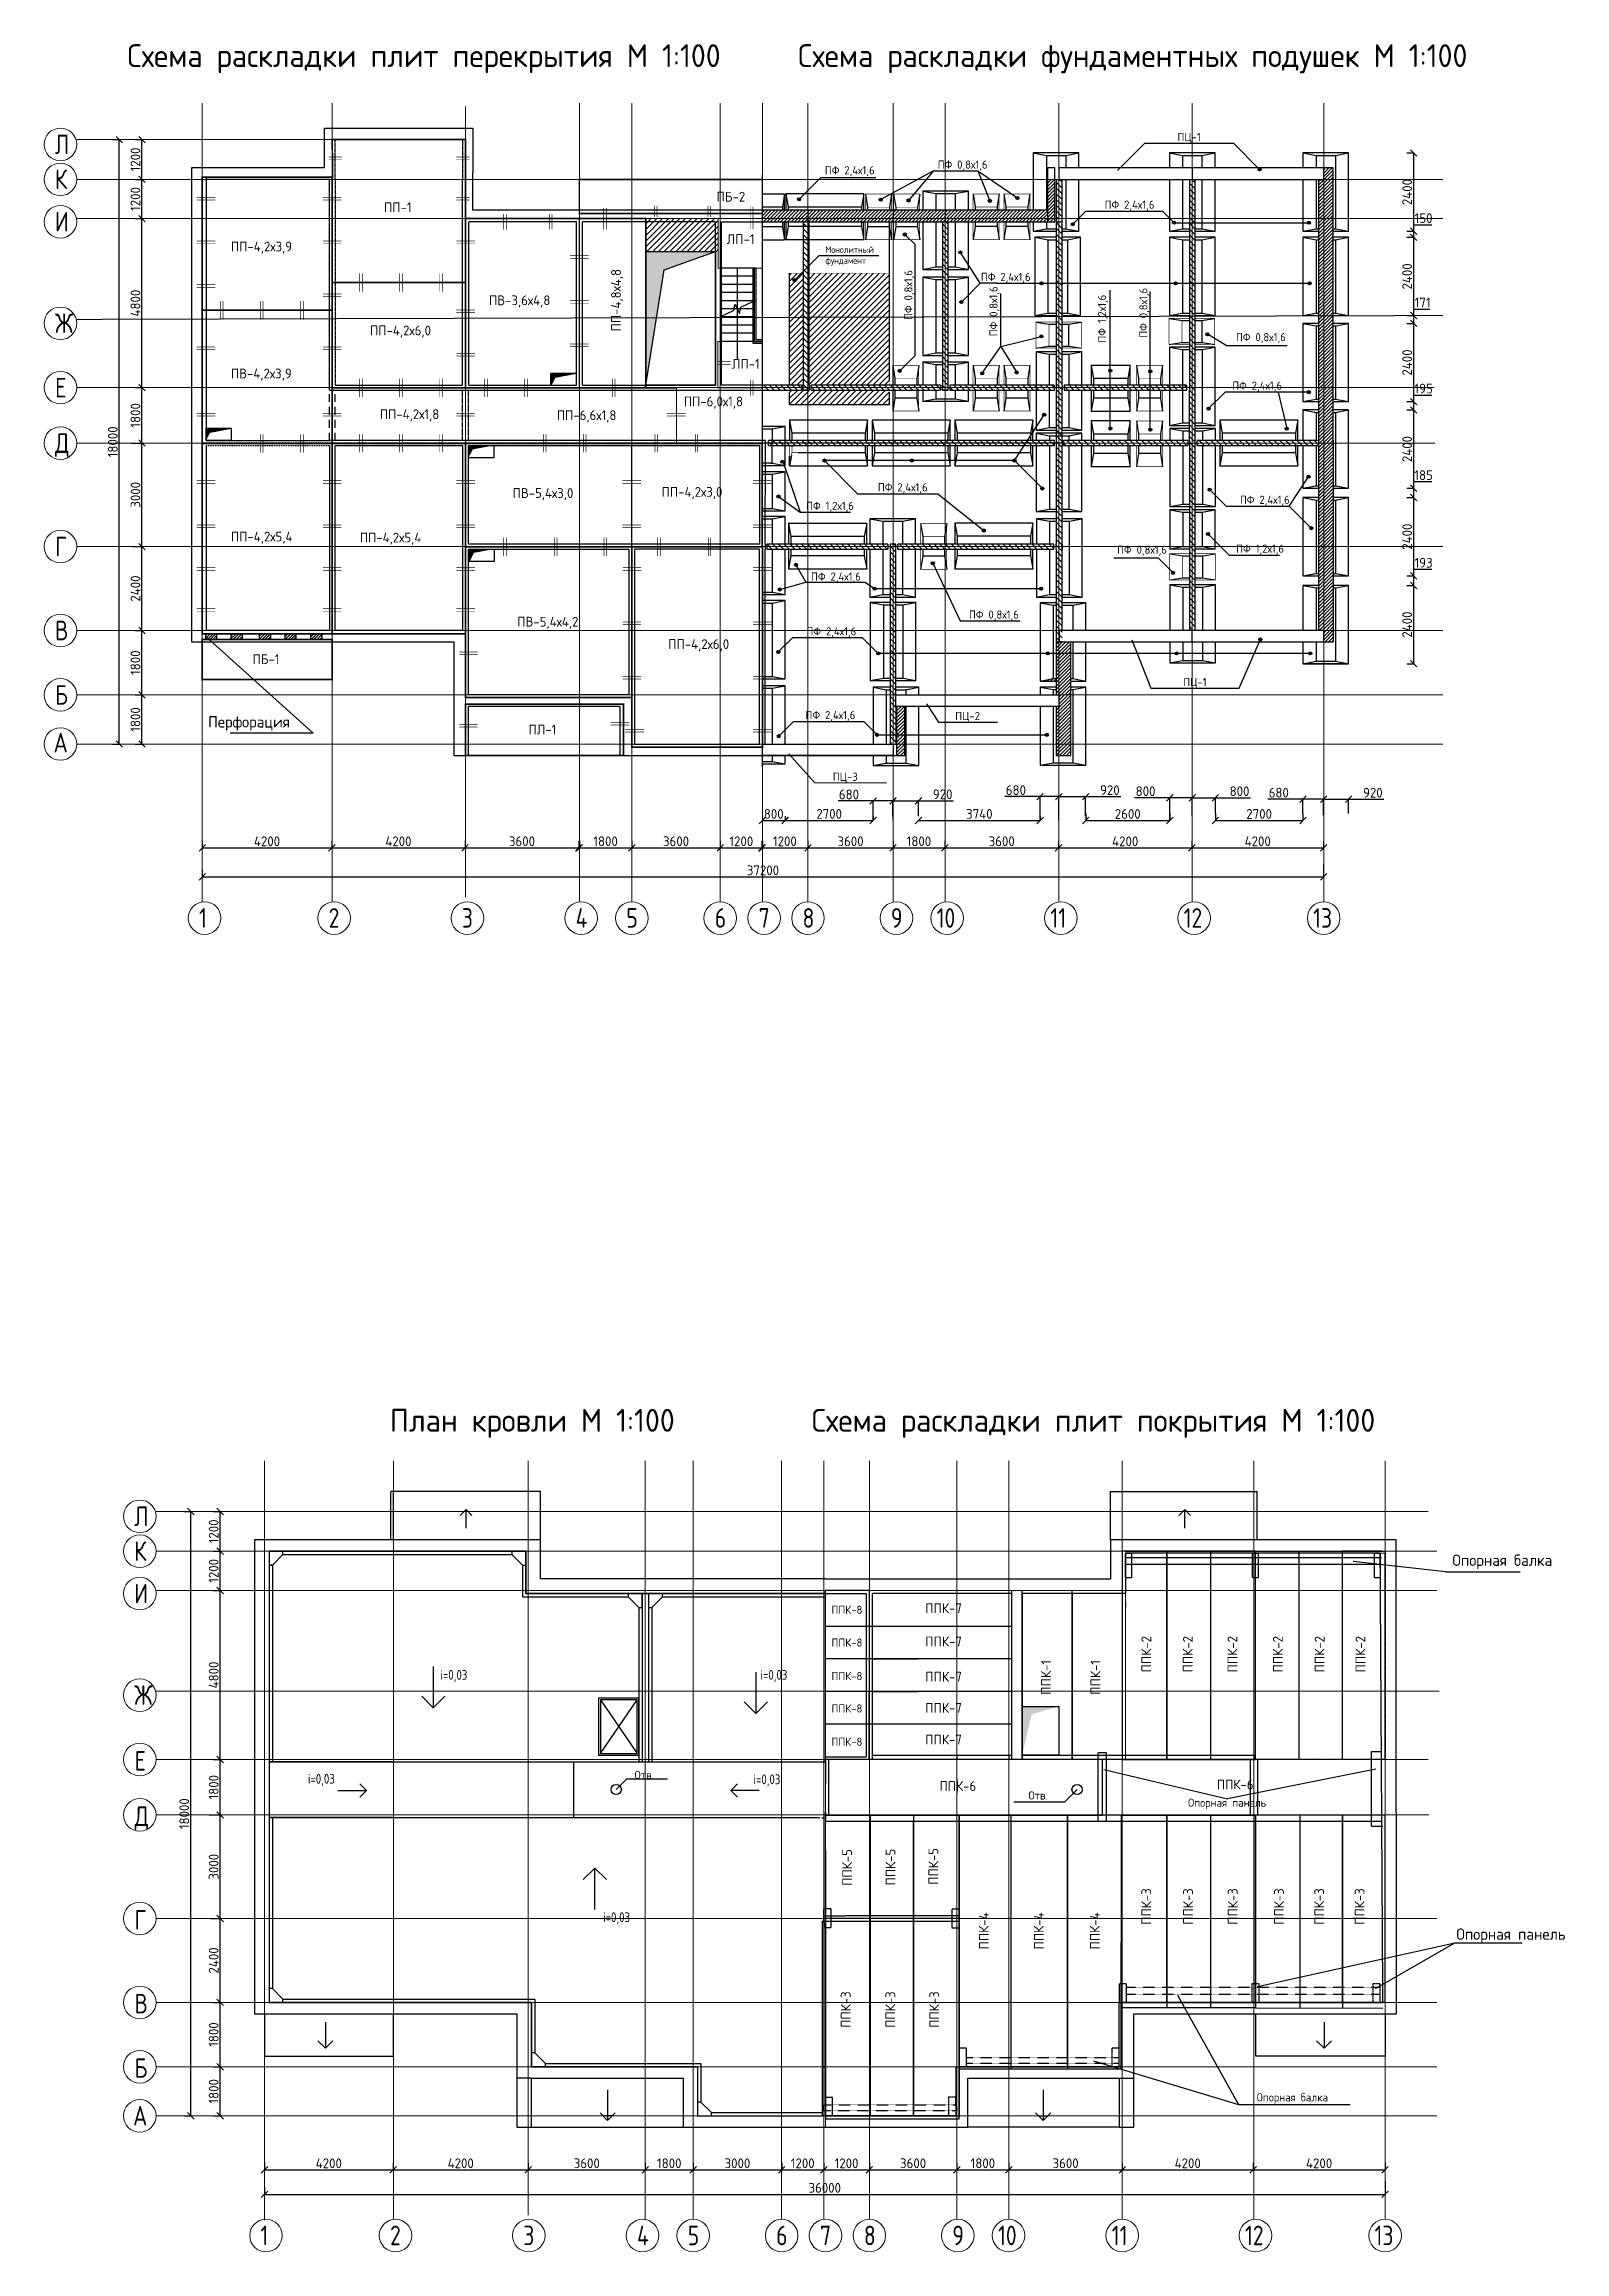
# Model space of a CAD drawing. Header units: inches. Extents: x -2431 to 214825, y 3 to 92804.
# Drawn here: x -2431 to 44232, y 3 to 67725 of the extents above; entities that cross this region are included whole.
import ezdxf

# ---------------------------------------------------------------- set-up
doc = ezdxf.new("R2010")
doc.units = ezdxf.units.IN
doc.header["$MEASUREMENT"] = 0
for name, pattern in [('DASHED2', [0.375, 0.25, -0.125]), ('HIDDEN', [0.375, 0.25, -0.125]), ('Линия сетки', [22.225, 12.7, -3.175, 3.175, -3.175]), ('Сверху', [3.96875, 2.38125, -1.5875]), ('Центр', [31.75, 6.35, -4.7625, 15.875, -4.7625])]:
    doc.linetypes.add(name, pattern=pattern)
doc.layers.add('S-GRID-IDEN', color=250, linetype='Continuous', lineweight=9)
doc.layers.add('Балясины', color=7, linetype='Continuous', lineweight=9)
doc.layers.add('Фундамент', color=30, linetype='Continuous')
doc.styles.add('GOST-2.304_Type-B', font='GOST_Common.ttf')
doc.styles.get("Standard").update_dxf_attribs({"font": 'arial.ttf'})
doc.styles.add('Размеры', font='', dxfattribs={"height": 300})
doc.styles.add('Чертеж250', font='', dxfattribs={"height": 250})
doc.styles.add('Чертежный', font='GOST_Common.ttf', dxfattribs={"height": 150})
doc.styles.get('Размеры').set_extended_font_data('GOST Type AU')
doc.styles.get('Чертеж250').set_extended_font_data('GOST type B')
doc.dimstyles.get("Standard").update_dxf_attribs({"dimtxt": 0.18, "dimasz": 0.18, "dimexe": 0.18, "dimexo": 0.0625, "dimgap": 0.09, "dimtad": 0, "dimtih": 1, "dimtoh": 1, "dimdec": 4, "dimzin": 0, "dimdsep": 46, "dimtxsty": 'Standard', "dimcen": 0.09, "dimadec": 0, "dimazin": 0, "dimtfac": 1, "dimtdec": 4, "dimtofl": 0, "dimtmove": 0, "dimatfit": 3, "dimfxl": 1, "dimtolj": 1, "dimtzin": 0, "dimarcsym": 0})
doc.dimstyles.new('ГОСТ', dxfattribs={"dimtxt": 300, "dimasz": 200, "dimexe": 0.18, "dimexo": 0.0625, "dimgap": 50, "dimtad": 1, "dimtoh": 1, "dimdec": 0, "dimzin": 0, "dimdsep": 46, "dimtxsty": 'GOST-2.304_Type-B', "dimblk": 'OBLIQUE', "dimcen": 0.09, "dimadec": 0, "dimazin": 0, "dimtfac": 1, "dimtdec": 0, "dimtofl": 0, "dimtmove": 0, "dimatfit": 3, "dimldrblk": 'NONE', "dimfxl": 1, "dimtolj": 1, "dimtzin": 0, "dimarcsym": 0})
pattern_1 = [(135, (-6289.9, 39006.24), (-88.38835, -88.38835), [])]

msp = doc.modelspace()

# ---------------------------------------------------------------- texts
for s, height, style, p in [('Схема раскладки плит перекрытия М 1:100', 700, 'Чертеж250', (119.27168, 67022.43215)), ('Схема раскладки фундаментных подушек М 1:100', 700, 'Чертеж250', (20698.77168, 67022.43215)), ('ПЦ-1', 250, 'Чертежный', (32343.88911, 64751.52703)), ('ПФ 2,4х1,6', 250, 'Чертежный', (21524.75167, 63730.16135)), ('ПФ 0,8х1,6', 250, 'Чертежный', (24987.82941, 63905.42239)), ('ПБ-2', 300, 'Чертежный', (18204.59283, 62895.42468)), ('ПП-1', 300, 'Чертежный', (7998.09881, 62568.90082)), ('ПФ 2,4х1,6', 250, 'Чертежный', (30109.63298, 62675.30304)), ('ПП-4,2х3,9', 300, 'Чертежный', (3300.28506, 61367.36903)), ('ЛП-1', 300, 'Чертежный', (18514.79941, 61594.11932)), ('ПФ 2,4х1,6', 250, 'Чертежный', (26311.4711, 60460.37581)), ('ПВ-3,6х4,8', 300, 'Чертежный', (11220.51715, 59717.08071)), ('ПП-4,2х6,0', 300, 'Чертежный', (7568.81074, 58792.3589)), ('ПФ 0,8х1,6', 250, 'Чертежный', (34139.3332, 58612.02483)), ('ПВ-4,2х3,9', 300, 'Чертежный', (3300.28506, 57470.77125)), ('ЛП-1', 300, 'Чертежный', (18673.06656, 57766.32634)), ('ПП-6,0х1,8', 300, 'Чертежный', (17195.53827, 56613.90737)), ('ПФ 2,4х1,6', 250, 'Чертежный', (34026.37845, 57125.04952)), ('ПП-4,2х1,8', 300, 'Чертежный', (7867.84486, 56222.24527)), ('ПП-6,6х1,8', 300, 'Чертежный', (13299.50684, 56190.89389)), ('ПФ 2,4х1,6', 250, 'Чертежный', (23151.91903, 54007.10125)), ('ПВ-5,4х3,0', 300, 'Чертежный', (11944.29233, 53804.55334)), ('ПП-4,2х3,0', 300, 'Чертежный', (16517.54193, 53840.07282)), ('ПФ 1,2х1,6', 250, 'Чертежный', (20949.76347, 53436.47671)), ('ПФ 2,4х1,6', 250, 'Чертежный', (34261.3887, 53622.67878)), ('ПП-4,2х5,4', 300, 'Чертежный', (3300.28506, 52468.38809)), ('ПП-4,2х5,4', 300, 'Чертежный', (7253.46884, 52438.29417)), ('ПФ 0,8х1,6', 250, 'Чертежный', (30492.38651, 52091.36764)), ('ПФ 1,2х1,6', 250, 'Чертежный', (34146.5714, 52123.50847)), ('ПФ 2,4х1,6', 250, 'Чертежный', (21100.07618, 51267.06431)), ('ПВ-5,4х4,2', 300, 'Чертежный', (12086.85028, 49857.32816)), ('ПФ 0,8х1,6', 250, 'Чертежный', (25946.87533, 50101.58594)), ('ПП-4,2х6,0', 300, 'Чертежный', (16719.33857, 49170.61679)), ('ПФ 2,4х1,6', 250, 'Чертежный', (20961.16164, 49585.5866)), ('ПБ-1', 300, 'Чертежный', (3964.7334, 48708.60766)), ('ПЦ-1', 250, 'Чертежный', (32524.26605, 48030.68658)), ('Перфорация', 350, 'Чертежный', (2603.40252, 46761.67508)), ('ПЛ-1', 300, 'Чертежный', (12431.76633, 46549.1154)), ('ПФ 2,4х1,6', 250, 'Чертежный', (20931.81743, 47018.56547)), ('ПЦ-2', 250, 'Чертежный', (25524.96998, 46991.57594)), ('ПЦ-3', 250, 'Чертежный', (21769.14813, 45125.78843)), ('Опорная балка', 350, 'Чертежный', (40780.38626, 21043.64737)), ('ППК-8', 250, 'Чертежный', (21728.79438, 19572.93264)), ('ППК-7', 300, 'Чертежный', (24608.29438, 19595.93264)), ('ППК-8', 250, 'Чертежный', (21728.79438, 18567.93264)), ('ППК-7', 300, 'Чертежный', (24608.29438, 18576.43264)), ('i=0,03', 300, 'Размеры', (9730.24456, 17552.10167)), ('i=0,03', 300, 'Размеры', (19549.74456, 17552.10167)), ('ППК-8', 250, 'Чертежный', (21728.79438, 17539.93264)), ('ППК-7', 300, 'Чертежный', (24608.29438, 17494.93264)), ('ППК-8', 250, 'Чертежный', (21728.79438, 16545.43264)), ('ППК-7', 300, 'Чертежный', (24608.29438, 16537.43264)), ('ППК-8', 250, 'Чертежный', (21728.79438, 15524.93264)), ('ППК-7', 300, 'Чертежный', (24608.29438, 15567.93264)), ('i=0,03', 300, 'Размеры', (5663.24456, 14363.60167)), ('Отв.', 250, 'Чертежный', (15687.62575, 14508.67403)), ('i=0,03', 300, 'Размеры', (19334.74456, 14347.10167)), ('ППК-6', 300, 'Чертежный', (25040.81569, 14140.52968)), ('ППК-6', 300, 'Чертежный', (33552.97101, 14188.09467)), ('Отв.', 250, 'Чертежный', (27774.34723, 13877.02517)), ('Опорная панель', 250, 'Чертежный', (32670.94769, 13654.82695)), ('i=0,03', 300, 'Размеры', (14722.74456, 10117.60167)), ('Опорная панель', 350, 'Чертежный', (40901.58955, 9574.06695)), ('Опорная балка', 250, 'Чертежный', (34776.44595, 4617.30802))]:
    msp.add_text(s, height=height, dxfattribs=dict(style=style)).set_placement(p)
at = {"style": 'Чертежный'}
for s, height, p in [('ПП-4,8х4,8', 300, (15266.96545, 58911.02159)), ('ПФ 0,8х1,6', 250, (24214.5272, 59264.62219)), ('ПФ 0,8х1,6', 250, (26824.92608, 58763.82154)), ('ПФ 1,2х1,6', 250, (30153.37213, 58569.48092)), ('ПФ 0,8х1,6', 250, (31424.91303, 58718.97356)), ('ППК-2', 300, (31538.82787, 17778.23779)), ('ППК-2', 300, (32811.30582, 17778.23779)), ('ППК-2', 300, (34182.42666, 17778.23779)), ('ППК-2', 300, (35575.28254, 17778.23779)), ('ППК-2', 300, (36857.62555, 17778.23779)), ('ППК-2', 300, (38110.37595, 17778.23779)), ('ППК-1', 300, (28460.8815, 17094.28114)), ('ППК-1', 300, (29977.70866, 17094.28114)), ('ППК-5', 300, (22358.29565, 11228.94052)), ('ППК-5', 300, (23690.12717, 11239.98747)), ('ППК-5', 300, (25005.58889, 11262.08125)), ('ППК-3', 300, (31538.82787, 10033.29804)), ('ППК-3', 300, (32820.06214, 10033.29804)), ('ППК-3', 300, (34190.68452, 10033.29804)), ('ППК-3', 300, (35610.96762, 10033.29804)), ('ППК-3', 300, (36842.54118, 10033.29804)), ('ППК-3', 300, (38084.04722, 10033.29804)), ('ППК-4', 300, (26552.93958, 9278.96861)), ('ППК-4', 300, (28241.38783, 9278.96861)), ('ППК-4', 300, (29959.63183, 9278.96861)), ('ППК-3', 300, (22315.76306, 6872.21524)), ('ППК-3', 300, (23683.93716, 6872.21524)), ('ППК-3', 300, (25031.38135, 6872.21524))]:
    msp.add_text(s, height=height, rotation=90, dxfattribs=at).set_placement(p)
at = {"linetype": 'Линия сетки', "ltscale": 100, "style": 'Чертеж250'}
for s, p in [('План кровли М 1:100', (8174.57741, 25159.6182)), ('Схема раскладки плит покрытия М 1:100', (21117.2119, 25159.6182))]:
    msp.add_text(s, height=700, dxfattribs=at).set_placement(p)
at = {"insert": (21543.35849, 61521.14213), "char_height": 200, "attachment_point": 1}
msp.add_mtext_dynamic_manual_height_columns('{\\fГОСТ тип А|b0|i0|c204|p34;Монолитный фундамент}', width=1854.500066, gutter_width=1, heights=[0], dxfattribs=at)
at = {"layer": 'Фундамент', "char_height": 600, "attachment_point": 1}
for s, insert in [('{\\fГОСТ тип А|b0|i0|c204|p34;Л}', (-2099.60519, 64950.67983)), ('{\\fГОСТ тип А|b0|i0|c204|p34;К}', (-2099.60519, 63880.67983)), ('{\\fГОСТ тип А|b0|i0|c204|p34;И}', (-2099.60519, 62580.67983)), ('{\\fГОСТ тип А|b0|i0|c204|p34;Ж}', (-2099.60519, 59464.68968)), ('{\\fГОСТ тип А|b0|i0|c204|p34;Е}', (-2096.41305, 57488.00507)), ('{\\fГОСТ тип А|b0|i0|c204|p34;Д}', (-2096.41305, 55788.00507)), ('{\\fГОСТ тип А|b0|i0|c204|p34;Г}', (-2096.41305, 52612.12218)), ('{\\fГОСТ тип А|b0|i0|c204|p34;В}', (-2096.41305, 50038.00507)), ('{\\fГОСТ тип А|b0|i0|c204|p34;Б}', (-2096.41305, 48063.00507)), ('{\\fГОСТ тип А|b0|i0|c204|p34;А}', (-2141.40184, 46600.86507)), ('{\\fГОСТ тип А|b0|i0|c204|p34;1}', (2323.73286, 41221.33837)), ('{\\fГОСТ тип А|b0|i0|c204|p34;2}', (6298.73286, 41221.33837)), ('{\\fГОСТ тип А|b0|i0|c204|p34;3}', (10387.3496, 41221.33837)), ('{\\fГОСТ тип А|b0|i0|c204|p34;4}', (13877.3496, 41221.33837)), ('{\\fГОСТ тип А|b0|i0|c204|p34;5}', (15434.18097, 41221.33837)), ('{\\fГОСТ тип А|b0|i0|c204|p34;6}', (18147.57588, 41221.33837)), ('{\\fГОСТ тип А|b0|i0|c204|p34;7}', (19493.21907, 41221.33837)), ('{\\fГОСТ тип А|b0|i0|c204|p34;8}', (20838.86226, 41221.33837)), ('{\\fГОСТ тип А|b0|i0|c204|p34;9}', (23552.25716, 41221.33837)), ('{\\fГОСТ тип А|b0|i0|c204|p34;10}', (24954.2001, 41221.33837)), ('{\\fГОСТ тип А|b0|i0|c204|p34;11}', (28444.2001, 41221.33837)), ('{\\fГОСТ тип А|b0|i0|c204|p34;12}', (32532.81685, 41221.33837)), ('{\\fГОСТ тип А|b0|i0|c204|p34;13}', (36507.81685, 41221.33837)), ('{\\fГОСТ тип А|b0|i0|c204|p34;Л}', (333.8302, 22868.06875)), ('{\\fГОСТ тип А|b0|i0|c204|p34;К}', (333.8302, 21798.06875)), ('{\\fГОСТ тип А|b0|i0|c204|p34;И}', (333.8302, 20498.06875)), ('{\\fГОСТ тип А|b0|i0|c204|p34;Ж}', (333.8302, 17382.07859)), ('{\\fГОСТ тип А|b0|i0|c204|p34;Е}', (342.33284, 15366.11763)), ('{\\fГОСТ тип А|b0|i0|c204|p34;Д}', (342.33284, 13666.11763)), ('{\\fГОСТ тип А|b0|i0|c204|p34;Г}', (342.33284, 10490.23474)), ('{\\fГОСТ тип А|b0|i0|c204|p34;В}', (342.33284, 7916.11763)), ('{\\fГОСТ тип А|b0|i0|c204|p34;Б}', (342.33284, 5941.11763)), ('{\\fГОСТ тип А|b0|i0|c204|p34;А}', (297.34406, 4478.97763)), ('{\\fГОСТ тип А|b0|i0|c204|p34;1}', (4207.21216, 805.95039)), ('{\\fГОСТ тип А|b0|i0|c204|p34;2}', (8182.21216, 805.95039)), ('{\\fГОСТ тип А|b0|i0|c204|p34;3}', (12270.82891, 805.95039)), ('{\\fГОСТ тип А|b0|i0|c204|p34;4}', (15760.82891, 805.95039)), ('{\\fГОСТ тип А|b0|i0|c204|p34;5}', (17317.66028, 805.95039)), ('{\\fГОСТ тип А|b0|i0|c204|p34;6}', (20031.05519, 805.95039)), ('{\\fГОСТ тип А|b0|i0|c204|p34;7}', (21376.69838, 805.95039)), ('{\\fГОСТ тип А|b0|i0|c204|p34;8}', (22722.34156, 805.95039)), ('{\\fГОСТ тип А|b0|i0|c204|p34;9}', (25435.73647, 805.95039)), ('{\\fГОСТ тип А|b0|i0|c204|p34;10}', (26837.67941, 805.95039)), ('{\\fГОСТ тип А|b0|i0|c204|p34;11}', (30327.67941, 805.95039)), ('{\\fГОСТ тип А|b0|i0|c204|p34;12}', (34416.29615, 805.95039)), ('{\\fГОСТ тип А|b0|i0|c204|p34;13}', (38391.29615, 805.95039))]:
    msp.add_mtext_dynamic_manual_height_columns(s, width=645.3462657, gutter_width=1, heights=[0], dxfattribs=dict(at, insert=insert))

# ---------------------------------------------------------------- blocks, each defined once
blk = doc.blocks.new('Ось сетки - Заголовок сетки - Окружность 5 мм-117399-Уровень 3')
at = {"layer": 'S-GRID-IDEN'}
blk.add_circle((0, 0), 5, dxfattribs=at)
blk = doc.blocks.new('_Oblique')
at = {"color": 0, "linetype": 'ByBlock', "lineweight": -2}
blk.add_line((-0.5, -0.5), (0.5, 0.5), dxfattribs=at)
blk = doc.blocks.new('*D3')
at = {"color": 0, "lineweight": -2, "transparency": 16777216}
for p, q in [((4329, 2731), (4329, 2518)), ((8279, 2731), (8279, 2518)), ((4329, 2519), (8279, 2519))]:
    blk.add_line(p, q, dxfattribs=at)
at = {"layer": 'Defpoints', "color": 0, "transparency": 16777216}
for p in [(4329, 2731), (8279, 2731), (8279, 2519)]:
    blk.add_point(p, dxfattribs=at)
at = {"color": 0, "lineweight": -2, "transparency": 16777216, "xscale": 200, "yscale": 200, "zscale": 200, "rotation": 180}
blk.add_blockref('_Oblique', (4329, 2519), dxfattribs=at)
at = {"color": 0, "lineweight": -2, "transparency": 16777216, "xscale": 200, "yscale": 200, "zscale": 200}
blk.add_blockref('_Oblique', (8279, 2519), dxfattribs=at)
at = {"color": 0, "transparency": 16777216, "insert": (6304, 2719), "char_height": 300, "width": 922.94, "attachment_point": 5, "style": 'GOST-2.304_Type-B'}
blk.add_mtext('\\A1;4200', dxfattribs=at)
blk = doc.blocks.new('_None')
blk = doc.blocks.new('*D4')
at = {"color": 0, "lineweight": -2, "transparency": 16777216}
for p, q in [((8279, 2731), (8279, 2518)), ((12424, 2731), (12424, 2518)), ((8279, 2519), (12424, 2519))]:
    blk.add_line(p, q, dxfattribs=at)
at = {"layer": 'Defpoints', "color": 0, "transparency": 16777216}
for p in [(8279, 2731), (12424, 2731), (12424, 2519)]:
    blk.add_point(p, dxfattribs=at)
at = {"color": 0, "lineweight": -2, "transparency": 16777216, "xscale": 200, "yscale": 200, "zscale": 200, "rotation": 180}
blk.add_blockref('_Oblique', (8279, 2519), dxfattribs=at)
at = {"color": 0, "lineweight": -2, "transparency": 16777216, "xscale": 200, "yscale": 200, "zscale": 200}
blk.add_blockref('_Oblique', (12424, 2519), dxfattribs=at)
at = {"color": 0, "transparency": 16777216, "insert": (10352, 2719), "char_height": 300, "width": 922.94, "attachment_point": 5, "style": 'GOST-2.304_Type-B'}
blk.add_mtext('\\A1;4200', dxfattribs=at)
blk = doc.blocks.new('*D5')
at = {"color": 0, "lineweight": -2, "transparency": 16777216}
for p, q in [((12424, 2731), (12424, 2518)), ((16016, 2731), (16016, 2518)), ((12424, 2519), (16016, 2519))]:
    blk.add_line(p, q, dxfattribs=at)
at = {"layer": 'Defpoints', "color": 0, "transparency": 16777216}
for p in [(12424, 2731), (16016, 2731), (16016, 2519)]:
    blk.add_point(p, dxfattribs=at)
at = {"color": 0, "lineweight": -2, "transparency": 16777216, "xscale": 200, "yscale": 200, "zscale": 200, "rotation": 180}
blk.add_blockref('_Oblique', (12424, 2519), dxfattribs=at)
at = {"color": 0, "lineweight": -2, "transparency": 16777216, "xscale": 200, "yscale": 200, "zscale": 200}
blk.add_blockref('_Oblique', (16016, 2519), dxfattribs=at)
at = {"color": 0, "transparency": 16777216, "insert": (14220, 2719), "char_height": 300, "width": 922.94, "attachment_point": 5, "style": 'GOST-2.304_Type-B'}
blk.add_mtext('\\A1;3600', dxfattribs=at)
blk = doc.blocks.new('*D6')
at = {"color": 0, "lineweight": -2, "transparency": 16777216}
for p, q in [((16016, 2731), (16016, 2518)), ((17486, 2731), (17486, 2518)), ((16016, 2519), (17486, 2519))]:
    blk.add_line(p, q, dxfattribs=at)
at = {"layer": 'Defpoints', "color": 0, "transparency": 16777216}
for p in [(16016, 2731), (17486, 2731), (17486, 2519)]:
    blk.add_point(p, dxfattribs=at)
at = {"color": 0, "lineweight": -2, "transparency": 16777216, "xscale": 200, "yscale": 200, "zscale": 200, "rotation": 180}
blk.add_blockref('_Oblique', (16016, 2519), dxfattribs=at)
at = {"color": 0, "lineweight": -2, "transparency": 16777216, "xscale": 200, "yscale": 200, "zscale": 200}
blk.add_blockref('_Oblique', (17486, 2519), dxfattribs=at)
at = {"color": 0, "transparency": 16777216, "insert": (16751, 2719), "char_height": 300, "width": 922.94, "attachment_point": 5, "style": 'GOST-2.304_Type-B'}
blk.add_mtext('\\A1;1800', dxfattribs=at)
blk = doc.blocks.new('*D7')
at = {"color": 0, "lineweight": -2, "transparency": 16777216}
for p, q in [((20200, 2731), (20200, 2518)), ((21492, 2731), (21492, 2518)), ((20200, 2519), (21492, 2519))]:
    blk.add_line(p, q, dxfattribs=at)
at = {"layer": 'Defpoints', "color": 0, "transparency": 16777216}
for p in [(20200, 2731), (21492, 2731), (21492, 2519)]:
    blk.add_point(p, dxfattribs=at)
at = {"color": 0, "lineweight": -2, "transparency": 16777216, "xscale": 200, "yscale": 200, "zscale": 200, "rotation": 180}
blk.add_blockref('_Oblique', (20200, 2519), dxfattribs=at)
at = {"color": 0, "lineweight": -2, "transparency": 16777216, "xscale": 200, "yscale": 200, "zscale": 200}
blk.add_blockref('_Oblique', (21492, 2519), dxfattribs=at)
at = {"color": 0, "transparency": 16777216, "insert": (20846, 2719), "char_height": 300, "width": 922.94, "attachment_point": 5, "style": 'GOST-2.304_Type-B'}
blk.add_mtext('\\A1;1200', dxfattribs=at)
blk = doc.blocks.new('*D8')
at = {"color": 0, "lineweight": -2, "transparency": 16777216}
for p, q in [((17486, 2731), (17486, 2518)), ((20200, 2731), (20200, 2518)), ((17486, 2519), (20200, 2519))]:
    blk.add_line(p, q, dxfattribs=at)
at = {"layer": 'Defpoints', "color": 0, "transparency": 16777216}
for p in [(17486, 2731), (20200, 2731), (20200, 2519)]:
    blk.add_point(p, dxfattribs=at)
at = {"color": 0, "lineweight": -2, "transparency": 16777216, "xscale": 200, "yscale": 200, "zscale": 200, "rotation": 180}
blk.add_blockref('_Oblique', (17486, 2519), dxfattribs=at)
at = {"color": 0, "lineweight": -2, "transparency": 16777216, "xscale": 200, "yscale": 200, "zscale": 200}
blk.add_blockref('_Oblique', (20200, 2519), dxfattribs=at)
at = {"color": 0, "transparency": 16777216, "insert": (18843, 2719), "char_height": 300, "width": 922.94, "attachment_point": 5, "style": 'GOST-2.304_Type-B'}
blk.add_mtext('\\A1;3000', dxfattribs=at)
blk = doc.blocks.new('*D9')
at = {"color": 0, "lineweight": -2, "transparency": 16777216}
for p, q in [((25576, 2731), (25576, 2518)), ((27173, 2731), (27173, 2518)), ((25576, 2519), (27173, 2519))]:
    blk.add_line(p, q, dxfattribs=at)
at = {"layer": 'Defpoints', "color": 0, "transparency": 16777216}
for p in [(25576, 2731), (27173, 2731), (27173, 2519)]:
    blk.add_point(p, dxfattribs=at)
at = {"color": 0, "lineweight": -2, "transparency": 16777216, "xscale": 200, "yscale": 200, "zscale": 200, "rotation": 180}
blk.add_blockref('_Oblique', (25576, 2519), dxfattribs=at)
at = {"color": 0, "lineweight": -2, "transparency": 16777216, "xscale": 200, "yscale": 200, "zscale": 200}
blk.add_blockref('_Oblique', (27173, 2519), dxfattribs=at)
at = {"color": 0, "transparency": 16777216, "insert": (26374, 2719), "char_height": 300, "width": 922.94, "attachment_point": 5, "style": 'GOST-2.304_Type-B'}
blk.add_mtext('\\A1;1800', dxfattribs=at)
blk = doc.blocks.new('*D10')
at = {"color": 0, "lineweight": -2, "transparency": 16777216}
for p, q in [((21492, 2731), (21492, 2518)), ((22891, 2731), (22891, 2518)), ((21492, 2519), (22891, 2519))]:
    blk.add_line(p, q, dxfattribs=at)
at = {"layer": 'Defpoints', "color": 0, "transparency": 16777216}
for p in [(21492, 2731), (22891, 2731), (22891, 2519)]:
    blk.add_point(p, dxfattribs=at)
at = {"color": 0, "lineweight": -2, "transparency": 16777216, "xscale": 200, "yscale": 200, "zscale": 200, "rotation": 180}
blk.add_blockref('_Oblique', (21492, 2519), dxfattribs=at)
at = {"color": 0, "lineweight": -2, "transparency": 16777216, "xscale": 200, "yscale": 200, "zscale": 200}
blk.add_blockref('_Oblique', (22891, 2519), dxfattribs=at)
at = {"color": 0, "transparency": 16777216, "insert": (22191, 2719), "char_height": 300, "width": 922.94, "attachment_point": 5, "style": 'GOST-2.304_Type-B'}
blk.add_mtext('\\A1;1200', dxfattribs=at)
blk = doc.blocks.new('*D11')
at = {"color": 0, "lineweight": -2, "transparency": 16777216}
for p, q in [((22891, 2731), (22891, 2518)), ((25576, 2731), (25576, 2518)), ((22891, 2519), (25576, 2519))]:
    blk.add_line(p, q, dxfattribs=at)
at = {"layer": 'Defpoints', "color": 0, "transparency": 16777216}
for p in [(22891, 2731), (25576, 2731), (25576, 2519)]:
    blk.add_point(p, dxfattribs=at)
at = {"color": 0, "lineweight": -2, "transparency": 16777216, "xscale": 200, "yscale": 200, "zscale": 200, "rotation": 180}
blk.add_blockref('_Oblique', (22891, 2519), dxfattribs=at)
at = {"color": 0, "lineweight": -2, "transparency": 16777216, "xscale": 200, "yscale": 200, "zscale": 200}
blk.add_blockref('_Oblique', (25576, 2519), dxfattribs=at)
at = {"color": 0, "transparency": 16777216, "insert": (24233, 2719), "char_height": 300, "width": 922.94, "attachment_point": 5, "style": 'GOST-2.304_Type-B'}
blk.add_mtext('\\A1;3600', dxfattribs=at)
blk = doc.blocks.new('*D12')
at = {"color": 0, "lineweight": -2, "transparency": 16777216}
for p, q in [((27173, 2731), (27173, 2518)), ((30651, 2731), (30651, 2518)), ((27173, 2519), (30651, 2519))]:
    blk.add_line(p, q, dxfattribs=at)
at = {"layer": 'Defpoints', "color": 0, "transparency": 16777216}
for p in [(27173, 2731), (30651, 2731), (30651, 2519)]:
    blk.add_point(p, dxfattribs=at)
at = {"color": 0, "lineweight": -2, "transparency": 16777216, "xscale": 200, "yscale": 200, "zscale": 200, "rotation": 180}
blk.add_blockref('_Oblique', (27173, 2519), dxfattribs=at)
at = {"color": 0, "lineweight": -2, "transparency": 16777216, "xscale": 200, "yscale": 200, "zscale": 200}
blk.add_blockref('_Oblique', (30651, 2519), dxfattribs=at)
at = {"color": 0, "transparency": 16777216, "insert": (28912, 2719), "char_height": 300, "width": 922.94, "attachment_point": 5, "style": 'GOST-2.304_Type-B'}
blk.add_mtext('\\A1;3600', dxfattribs=at)
blk = doc.blocks.new('*D13')
at = {"color": 0, "lineweight": -2, "transparency": 16777216}
for p, q in [((30651, 2731), (30651, 2518)), ((34668, 2731), (34668, 2518)), ((30651, 2519), (34668, 2519))]:
    blk.add_line(p, q, dxfattribs=at)
at = {"layer": 'Defpoints', "color": 0, "transparency": 16777216}
for p in [(30651, 2731), (34668, 2731), (34668, 2519)]:
    blk.add_point(p, dxfattribs=at)
at = {"color": 0, "lineweight": -2, "transparency": 16777216, "xscale": 200, "yscale": 200, "zscale": 200, "rotation": 180}
blk.add_blockref('_Oblique', (30651, 2519), dxfattribs=at)
at = {"color": 0, "lineweight": -2, "transparency": 16777216, "xscale": 200, "yscale": 200, "zscale": 200}
blk.add_blockref('_Oblique', (34668, 2519), dxfattribs=at)
at = {"color": 0, "transparency": 16777216, "insert": (32660, 2719), "char_height": 300, "width": 922.94, "attachment_point": 5, "style": 'GOST-2.304_Type-B'}
blk.add_mtext('\\A1;4200', dxfattribs=at)
blk = doc.blocks.new('*D14')
at = {"color": 0, "lineweight": -2, "transparency": 16777216}
for p, q in [((34668, 2731), (34668, 2518)), ((38715, 2731), (38715, 2518)), ((34668, 2519), (38715, 2519))]:
    blk.add_line(p, q, dxfattribs=at)
at = {"layer": 'Defpoints', "color": 0, "transparency": 16777216}
for p in [(34668, 2731), (38715, 2731), (38715, 2519)]:
    blk.add_point(p, dxfattribs=at)
at = {"color": 0, "lineweight": -2, "transparency": 16777216, "xscale": 200, "yscale": 200, "zscale": 200, "rotation": 180}
blk.add_blockref('_Oblique', (34668, 2519), dxfattribs=at)
at = {"color": 0, "lineweight": -2, "transparency": 16777216, "xscale": 200, "yscale": 200, "zscale": 200}
blk.add_blockref('_Oblique', (38715, 2519), dxfattribs=at)
at = {"color": 0, "transparency": 16777216, "insert": (36692, 2719), "char_height": 300, "width": 922.94, "attachment_point": 5, "style": 'GOST-2.304_Type-B'}
blk.add_mtext('\\A1;4200', dxfattribs=at)
blk = doc.blocks.new('*D15')
at = {"color": 0, "lineweight": -2, "transparency": 16777216}
for p, q in [((38715, 2157), (38715, 1766)), ((4329, 1978), (4329, 1766)), ((4329, 1766), (38715, 1766))]:
    blk.add_line(p, q, dxfattribs=at)
at = {"layer": 'Defpoints', "color": 0, "transparency": 16777216}
for p in [(38715, 2157), (4329, 1978), (38715, 1766)]:
    blk.add_point(p, dxfattribs=at)
at = {"color": 0, "lineweight": -2, "transparency": 16777216, "xscale": 200, "yscale": 200, "zscale": 200, "rotation": 180}
blk.add_blockref('_Oblique', (4329, 1766), dxfattribs=at)
at = {"color": 0, "lineweight": -2, "transparency": 16777216, "xscale": 200, "yscale": 200, "zscale": 200}
blk.add_blockref('_Oblique', (38715, 1766), dxfattribs=at)
at = {"color": 0, "transparency": 16777216, "insert": (21522, 1966), "char_height": 300, "width": 1153.68, "attachment_point": 5, "style": 'GOST-2.304_Type-B'}
blk.add_mtext('\\A1;36000', dxfattribs=at)
blk = doc.blocks.new('*D16')
at = {"color": 0, "lineweight": -2, "transparency": 16777216}
for p, q in [((2759, 5680), (2972, 5680)), ((2971, 4173), (2971, 5680)), ((2759, 4173), (2972, 4173))]:
    blk.add_line(p, q, dxfattribs=at)
at = {"layer": 'Defpoints', "color": 0, "transparency": 16777216}
for p in [(2759, 5680), (2971, 5680), (2759, 4173)]:
    blk.add_point(p, dxfattribs=at)
at = {"color": 0, "lineweight": -2, "transparency": 16777216, "xscale": 200, "yscale": 200, "zscale": 200}
for p, rotation in [((2971, 5680), 90), ((2971, 4173), 270)]:
    blk.add_blockref('_Oblique', p, dxfattribs=dict(at, rotation=rotation))
at = {"color": 0, "transparency": 16777216, "insert": (2771, 4927), "char_height": 300, "width": 922.94, "attachment_point": 5, "rotation": 90, "style": 'GOST-2.304_Type-B'}
blk.add_mtext('\\A1;1800', dxfattribs=at)
blk = doc.blocks.new('*D17')
at = {"color": 0, "lineweight": -2, "transparency": 16777216}
for p, q in [((2759, 10230), (2972, 10230)), ((2971, 7655), (2971, 10230)), ((2759, 7655), (2972, 7655))]:
    blk.add_line(p, q, dxfattribs=at)
at = {"layer": 'Defpoints', "color": 0, "transparency": 16777216}
for p in [(2759, 10230), (2971, 10230), (2759, 7655)]:
    blk.add_point(p, dxfattribs=at)
at = {"color": 0, "lineweight": -2, "transparency": 16777216, "xscale": 200, "yscale": 200, "zscale": 200}
for p, rotation in [((2971, 10230), 90), ((2971, 7655), 270)]:
    blk.add_blockref('_Oblique', p, dxfattribs=dict(at, rotation=rotation))
at = {"color": 0, "transparency": 16777216, "insert": (2771, 8942), "char_height": 300, "width": 922.94, "attachment_point": 5, "rotation": 90, "style": 'GOST-2.304_Type-B'}
blk.add_mtext('\\A1;2400', dxfattribs=at)
blk = doc.blocks.new('*D18')
at = {"color": 0, "lineweight": -2, "transparency": 16777216}
for p, q in [((2759, 7655), (2972, 7655)), ((2971, 5680), (2971, 7655)), ((2759, 5680), (2972, 5680))]:
    blk.add_line(p, q, dxfattribs=at)
at = {"layer": 'Defpoints', "color": 0, "transparency": 16777216}
for p in [(2759, 7655), (2971, 7655), (2759, 5680)]:
    blk.add_point(p, dxfattribs=at)
at = {"color": 0, "lineweight": -2, "transparency": 16777216, "xscale": 200, "yscale": 200, "zscale": 200}
for p, rotation in [((2971, 7655), 90), ((2971, 5680), 270)]:
    blk.add_blockref('_Oblique', p, dxfattribs=dict(at, rotation=rotation))
at = {"color": 0, "transparency": 16777216, "insert": (2771, 6668), "char_height": 300, "width": 922.94, "attachment_point": 5, "rotation": 90, "style": 'GOST-2.304_Type-B'}
blk.add_mtext('\\A1;1800', dxfattribs=at)
blk = doc.blocks.new('*D19')
at = {"color": 0, "lineweight": -2, "transparency": 16777216}
for p, q in [((2759, 15105), (2972, 15105)), ((2971, 13405), (2971, 15105)), ((2669, 13405), (2972, 13405))]:
    blk.add_line(p, q, dxfattribs=at)
at = {"layer": 'Defpoints', "color": 0, "transparency": 16777216}
for p in [(2759, 15105), (2971, 15105), (2669, 13405)]:
    blk.add_point(p, dxfattribs=at)
at = {"color": 0, "lineweight": -2, "transparency": 16777216, "xscale": 200, "yscale": 200, "zscale": 200}
for p, rotation in [((2971, 15105), 90), ((2971, 13405), 270)]:
    blk.add_blockref('_Oblique', p, dxfattribs=dict(at, rotation=rotation))
at = {"color": 0, "transparency": 16777216, "insert": (2771, 14255), "char_height": 300, "width": 922.94, "attachment_point": 5, "rotation": 90, "style": 'GOST-2.304_Type-B'}
blk.add_mtext('\\A1;1800', dxfattribs=at)
blk = doc.blocks.new('*D20')
at = {"color": 0, "lineweight": -2, "transparency": 16777216}
for p, q in [((2759, 20290), (2972, 20290)), ((2971, 15105), (2971, 20290)), ((2759, 15105), (2972, 15105))]:
    blk.add_line(p, q, dxfattribs=at)
at = {"layer": 'Defpoints', "color": 0, "transparency": 16777216}
for p in [(2759, 20290), (2971, 20290), (2759, 15105)]:
    blk.add_point(p, dxfattribs=at)
at = {"color": 0, "lineweight": -2, "transparency": 16777216, "xscale": 200, "yscale": 200, "zscale": 200}
for p, rotation in [((2971, 20290), 90), ((2971, 15105), 270)]:
    blk.add_blockref('_Oblique', p, dxfattribs=dict(at, rotation=rotation))
at = {"color": 0, "transparency": 16777216, "insert": (2771, 17698), "char_height": 300, "width": 922.94, "attachment_point": 5, "rotation": 90, "style": 'GOST-2.304_Type-B'}
blk.add_mtext('\\A1;4800', dxfattribs=at)
blk = doc.blocks.new('*D21')
at = {"color": 0, "lineweight": -2, "transparency": 16777216}
for p, q in [((2759, 21495), (2972, 21495)), ((2971, 20290), (2971, 21495)), ((2759, 20290), (2972, 20290))]:
    blk.add_line(p, q, dxfattribs=at)
at = {"layer": 'Defpoints', "color": 0, "transparency": 16777216}
for p in [(2759, 21495), (2971, 21495), (2759, 20290)]:
    blk.add_point(p, dxfattribs=at)
at = {"color": 0, "lineweight": -2, "transparency": 16777216, "xscale": 200, "yscale": 200, "zscale": 200}
for p, rotation in [((2971, 21495), 90), ((2971, 20290), 270)]:
    blk.add_blockref('_Oblique', p, dxfattribs=dict(at, rotation=rotation))
at = {"color": 0, "transparency": 16777216, "insert": (2771, 20892), "char_height": 300, "width": 922.94, "attachment_point": 5, "rotation": 90, "style": 'GOST-2.304_Type-B'}
blk.add_mtext('\\A1;1200', dxfattribs=at)
blk = doc.blocks.new('*D22')
at = {"color": 0, "lineweight": -2, "transparency": 16777216}
for p, q in [((2759, 22713), (2972, 22713)), ((2971, 21495), (2971, 22713)), ((2759, 21495), (2972, 21495))]:
    blk.add_line(p, q, dxfattribs=at)
at = {"layer": 'Defpoints', "color": 0, "transparency": 16777216}
for p in [(2759, 22713), (2971, 22713), (2759, 21495)]:
    blk.add_point(p, dxfattribs=at)
at = {"color": 0, "lineweight": -2, "transparency": 16777216, "xscale": 200, "yscale": 200, "zscale": 200}
for p, rotation in [((2971, 22713), 90), ((2971, 21495), 270)]:
    blk.add_blockref('_Oblique', p, dxfattribs=dict(at, rotation=rotation))
at = {"color": 0, "transparency": 16777216, "insert": (2771, 22104), "char_height": 300, "width": 922.94, "attachment_point": 5, "rotation": 90, "style": 'GOST-2.304_Type-B'}
blk.add_mtext('\\A1;1200', dxfattribs=at)
blk = doc.blocks.new('*D23')
at = {"color": 0, "lineweight": -2, "transparency": 16777216}
for p, q in [((1857, 22713), (2069, 22713)), ((2069, 4173), (2069, 22713)), ((1857, 4173), (2069, 4173))]:
    blk.add_line(p, q, dxfattribs=at)
at = {"layer": 'Defpoints', "color": 0, "transparency": 16777216}
for p in [(1857, 22713), (2069, 22713), (1857, 4173)]:
    blk.add_point(p, dxfattribs=at)
at = {"color": 0, "lineweight": -2, "transparency": 16777216, "xscale": 200, "yscale": 200, "zscale": 200}
for p, rotation in [((2069, 22713), 90), ((2069, 4173), 270)]:
    blk.add_blockref('_Oblique', p, dxfattribs=dict(at, rotation=rotation))
at = {"color": 0, "transparency": 16777216, "insert": (1869, 13443), "char_height": 300, "width": 1153.68, "attachment_point": 5, "rotation": 90, "style": 'GOST-2.304_Type-B'}
blk.add_mtext('\\A1;18000', dxfattribs=at)
blk = doc.blocks.new('*D24')
at = {"color": 0, "lineweight": -2, "transparency": 16777216}
for p, q in [((2637, 13405), (2972, 13405)), ((2971, 10230), (2971, 13405)), ((2669, 10230), (2972, 10230))]:
    blk.add_line(p, q, dxfattribs=at)
at = {"layer": 'Defpoints', "color": 0, "transparency": 16777216}
for p in [(2637, 13405), (2971, 13405), (2669, 10230)]:
    blk.add_point(p, dxfattribs=at)
at = {"color": 0, "lineweight": -2, "transparency": 16777216, "xscale": 200, "yscale": 200, "zscale": 200}
for p, rotation in [((2971, 13405), 90), ((2971, 10230), 270)]:
    blk.add_blockref('_Oblique', p, dxfattribs=dict(at, rotation=rotation))
at = {"color": 0, "transparency": 16777216, "insert": (2771, 11817), "char_height": 300, "width": 922.94, "attachment_point": 5, "rotation": 90, "style": 'GOST-2.304_Type-B'}
blk.add_mtext('\\A1;3000', dxfattribs=at)
blk = doc.blocks.new('*D186')
at = {"color": 0, "lineweight": -2, "transparency": 16777216}
for p, q in [((2421, 43284), (2421, 43072)), ((2421, 43072), (6396, 43072)), ((6396, 43284), (6396, 43072))]:
    blk.add_line(p, q, dxfattribs=at)
at = {"layer": 'Defpoints', "color": 0, "transparency": 16777216}
for p in [(2421, 43284), (6396, 43284), (6396, 43072)]:
    blk.add_point(p, dxfattribs=at)
at = {"color": 0, "lineweight": -2, "transparency": 16777216, "xscale": 200, "yscale": 200, "zscale": 200, "rotation": 180}
blk.add_blockref('_Oblique', (2421, 43072), dxfattribs=at)
at = {"color": 0, "lineweight": -2, "transparency": 16777216, "xscale": 200, "yscale": 200, "zscale": 200}
blk.add_blockref('_Oblique', (6396, 43072), dxfattribs=at)
at = {"color": 0, "transparency": 16777216, "insert": (4408, 43272), "char_height": 300, "width": 922.94, "attachment_point": 5, "style": 'GOST-2.304_Type-B'}
blk.add_mtext('\\A1;4200', dxfattribs=at)
blk = doc.blocks.new('*D187')
at = {"color": 0, "lineweight": -2, "transparency": 16777216}
for p, q in [((6396, 43284), (6396, 43072)), ((6396, 43072), (10485, 43072)), ((10485, 43284), (10485, 43072))]:
    blk.add_line(p, q, dxfattribs=at)
at = {"layer": 'Defpoints', "color": 0, "transparency": 16777216}
for p in [(6396, 43284), (10485, 43284), (10485, 43072)]:
    blk.add_point(p, dxfattribs=at)
at = {"color": 0, "lineweight": -2, "transparency": 16777216, "xscale": 200, "yscale": 200, "zscale": 200, "rotation": 180}
blk.add_blockref('_Oblique', (6396, 43072), dxfattribs=at)
at = {"color": 0, "lineweight": -2, "transparency": 16777216, "xscale": 200, "yscale": 200, "zscale": 200}
blk.add_blockref('_Oblique', (10485, 43072), dxfattribs=at)
at = {"color": 0, "transparency": 16777216, "insert": (8440, 43272), "char_height": 300, "width": 922.94, "attachment_point": 5, "style": 'GOST-2.304_Type-B'}
blk.add_mtext('\\A1;4200', dxfattribs=at)
blk = doc.blocks.new('*D188')
at = {"color": 0, "lineweight": -2, "transparency": 16777216}
for p, q in [((10485, 43284), (10485, 43072)), ((10485, 43072), (13975, 43072)), ((13975, 43284), (13975, 43072))]:
    blk.add_line(p, q, dxfattribs=at)
at = {"layer": 'Defpoints', "color": 0, "transparency": 16777216}
for p in [(10485, 43284), (13975, 43284), (13975, 43072)]:
    blk.add_point(p, dxfattribs=at)
at = {"color": 0, "lineweight": -2, "transparency": 16777216, "xscale": 200, "yscale": 200, "zscale": 200, "rotation": 180}
blk.add_blockref('_Oblique', (10485, 43072), dxfattribs=at)
at = {"color": 0, "lineweight": -2, "transparency": 16777216, "xscale": 200, "yscale": 200, "zscale": 200}
blk.add_blockref('_Oblique', (13975, 43072), dxfattribs=at)
at = {"color": 0, "transparency": 16777216, "insert": (12230, 43272), "char_height": 300, "width": 922.94, "attachment_point": 5, "style": 'GOST-2.304_Type-B'}
blk.add_mtext('\\A1;3600', dxfattribs=at)
blk = doc.blocks.new('*D189')
at = {"color": 0, "lineweight": -2, "transparency": 16777216}
for p, q in [((13992, 43284), (13992, 43072)), ((13992, 43072), (15603, 43072)), ((15603, 43284), (15603, 43072))]:
    blk.add_line(p, q, dxfattribs=at)
at = {"layer": 'Defpoints', "color": 0, "transparency": 16777216}
for p in [(13992, 43284), (15603, 43284), (15603, 43072)]:
    blk.add_point(p, dxfattribs=at)
at = {"color": 0, "lineweight": -2, "transparency": 16777216, "xscale": 200, "yscale": 200, "zscale": 200, "rotation": 180}
blk.add_blockref('_Oblique', (13992, 43072), dxfattribs=at)
at = {"color": 0, "lineweight": -2, "transparency": 16777216, "xscale": 200, "yscale": 200, "zscale": 200}
blk.add_blockref('_Oblique', (15603, 43072), dxfattribs=at)
at = {"color": 0, "transparency": 16777216, "insert": (14797, 43272), "char_height": 300, "width": 922.94, "attachment_point": 5, "style": 'GOST-2.304_Type-B'}
blk.add_mtext('\\A1;1800', dxfattribs=at)
blk = doc.blocks.new('*D190')
at = {"color": 0, "lineweight": -2, "transparency": 16777216}
for p, q in [((18316, 43284), (18316, 43072)), ((18316, 43072), (19608, 43072)), ((19608, 43284), (19608, 43072))]:
    blk.add_line(p, q, dxfattribs=at)
at = {"layer": 'Defpoints', "color": 0, "transparency": 16777216}
for p in [(18316, 43284), (19608, 43284), (19608, 43072)]:
    blk.add_point(p, dxfattribs=at)
at = {"color": 0, "lineweight": -2, "transparency": 16777216, "xscale": 200, "yscale": 200, "zscale": 200, "rotation": 180}
blk.add_blockref('_Oblique', (18316, 43072), dxfattribs=at)
at = {"color": 0, "lineweight": -2, "transparency": 16777216, "xscale": 200, "yscale": 200, "zscale": 200}
blk.add_blockref('_Oblique', (19608, 43072), dxfattribs=at)
at = {"color": 0, "transparency": 16777216, "insert": (18962, 43272), "char_height": 300, "width": 922.94, "attachment_point": 5, "style": 'GOST-2.304_Type-B'}
blk.add_mtext('\\A1;1200', dxfattribs=at)
blk = doc.blocks.new('*D191')
at = {"color": 0, "lineweight": -2, "transparency": 16777216}
for p, q in [((15603, 43284), (15603, 43072)), ((15603, 43072), (18316, 43072)), ((18316, 43284), (18316, 43072))]:
    blk.add_line(p, q, dxfattribs=at)
at = {"layer": 'Defpoints', "color": 0, "transparency": 16777216}
for p in [(15603, 43284), (18316, 43284), (18316, 43072)]:
    blk.add_point(p, dxfattribs=at)
at = {"color": 0, "lineweight": -2, "transparency": 16777216, "xscale": 200, "yscale": 200, "zscale": 200, "rotation": 180}
blk.add_blockref('_Oblique', (15603, 43072), dxfattribs=at)
at = {"color": 0, "lineweight": -2, "transparency": 16777216, "xscale": 200, "yscale": 200, "zscale": 200}
blk.add_blockref('_Oblique', (18316, 43072), dxfattribs=at)
at = {"color": 0, "transparency": 16777216, "insert": (16959, 43272), "char_height": 300, "width": 922.94, "attachment_point": 5, "style": 'GOST-2.304_Type-B'}
blk.add_mtext('\\A1;3600', dxfattribs=at)
blk = doc.blocks.new('*D192')
at = {"color": 0, "lineweight": -2, "transparency": 16777216}
for p, q in [((23618, 43284), (23618, 43072)), ((23618, 43072), (25206, 43072)), ((25206, 43284), (25206, 43072))]:
    blk.add_line(p, q, dxfattribs=at)
at = {"layer": 'Defpoints', "color": 0, "transparency": 16777216}
for p in [(23618, 43284), (25206, 43284), (25206, 43072)]:
    blk.add_point(p, dxfattribs=at)
at = {"color": 0, "lineweight": -2, "transparency": 16777216, "xscale": 200, "yscale": 200, "zscale": 200, "rotation": 180}
blk.add_blockref('_Oblique', (23618, 43072), dxfattribs=at)
at = {"color": 0, "lineweight": -2, "transparency": 16777216, "xscale": 200, "yscale": 200, "zscale": 200}
blk.add_blockref('_Oblique', (25206, 43072), dxfattribs=at)
at = {"color": 0, "transparency": 16777216, "insert": (24412, 43272), "char_height": 300, "width": 922.94, "attachment_point": 5, "style": 'GOST-2.304_Type-B'}
blk.add_mtext('\\A1;1800', dxfattribs=at)
blk = doc.blocks.new('*D193')
at = {"color": 0, "lineweight": -2, "transparency": 16777216}
for p, q in [((19590, 43284), (19590, 43072)), ((19590, 43072), (21007, 43072)), ((21007, 43284), (21007, 43072))]:
    blk.add_line(p, q, dxfattribs=at)
at = {"layer": 'Defpoints', "color": 0, "transparency": 16777216}
for p in [(19590, 43284), (21007, 43284), (21007, 43072)]:
    blk.add_point(p, dxfattribs=at)
at = {"color": 0, "lineweight": -2, "transparency": 16777216, "xscale": 200, "yscale": 200, "zscale": 200, "rotation": 180}
blk.add_blockref('_Oblique', (19590, 43072), dxfattribs=at)
at = {"color": 0, "lineweight": -2, "transparency": 16777216, "xscale": 200, "yscale": 200, "zscale": 200}
blk.add_blockref('_Oblique', (21007, 43072), dxfattribs=at)
at = {"color": 0, "transparency": 16777216, "insert": (20299, 43272), "char_height": 300, "width": 922.94, "attachment_point": 5, "style": 'GOST-2.304_Type-B'}
blk.add_mtext('\\A1;1200', dxfattribs=at)
blk = doc.blocks.new('*D194')
at = {"color": 0, "lineweight": -2, "transparency": 16777216}
for p, q in [((21007, 43284), (21007, 43072)), ((21007, 43072), (23618, 43072)), ((23618, 43284), (23618, 43072))]:
    blk.add_line(p, q, dxfattribs=at)
at = {"layer": 'Defpoints', "color": 0, "transparency": 16777216}
for p in [(21007, 43284), (23618, 43284), (23618, 43072)]:
    blk.add_point(p, dxfattribs=at)
at = {"color": 0, "lineweight": -2, "transparency": 16777216, "xscale": 200, "yscale": 200, "zscale": 200, "rotation": 180}
blk.add_blockref('_Oblique', (21007, 43072), dxfattribs=at)
at = {"color": 0, "lineweight": -2, "transparency": 16777216, "xscale": 200, "yscale": 200, "zscale": 200}
blk.add_blockref('_Oblique', (23618, 43072), dxfattribs=at)
at = {"color": 0, "transparency": 16777216, "insert": (22313, 43272), "char_height": 300, "width": 922.94, "attachment_point": 5, "style": 'GOST-2.304_Type-B'}
blk.add_mtext('\\A1;3600', dxfattribs=at)
blk = doc.blocks.new('*D195')
at = {"color": 0, "lineweight": -2, "transparency": 16777216}
for p, q in [((25206, 43284), (25206, 43072)), ((25206, 43072), (28696, 43072)), ((28696, 43284), (28696, 43072))]:
    blk.add_line(p, q, dxfattribs=at)
at = {"layer": 'Defpoints', "color": 0, "transparency": 16777216}
for p in [(25206, 43284), (28696, 43284), (28696, 43072)]:
    blk.add_point(p, dxfattribs=at)
at = {"color": 0, "lineweight": -2, "transparency": 16777216, "xscale": 200, "yscale": 200, "zscale": 200, "rotation": 180}
blk.add_blockref('_Oblique', (25206, 43072), dxfattribs=at)
at = {"color": 0, "lineweight": -2, "transparency": 16777216, "xscale": 200, "yscale": 200, "zscale": 200}
blk.add_blockref('_Oblique', (28696, 43072), dxfattribs=at)
at = {"color": 0, "transparency": 16777216, "insert": (26951, 43272), "char_height": 300, "width": 922.94, "attachment_point": 5, "style": 'GOST-2.304_Type-B'}
blk.add_mtext('\\A1;3600', dxfattribs=at)
blk = doc.blocks.new('*D196')
at = {"color": 0, "lineweight": -2, "transparency": 16777216}
for p, q in [((28696, 43284), (28696, 43072)), ((28696, 43072), (32785, 43072)), ((32785, 43284), (32785, 43072))]:
    blk.add_line(p, q, dxfattribs=at)
at = {"layer": 'Defpoints', "color": 0, "transparency": 16777216}
for p in [(28696, 43284), (32785, 43284), (32785, 43072)]:
    blk.add_point(p, dxfattribs=at)
at = {"color": 0, "lineweight": -2, "transparency": 16777216, "xscale": 200, "yscale": 200, "zscale": 200, "rotation": 180}
blk.add_blockref('_Oblique', (28696, 43072), dxfattribs=at)
at = {"color": 0, "lineweight": -2, "transparency": 16777216, "xscale": 200, "yscale": 200, "zscale": 200}
blk.add_blockref('_Oblique', (32785, 43072), dxfattribs=at)
at = {"color": 0, "transparency": 16777216, "insert": (30741, 43272), "char_height": 300, "width": 922.94, "attachment_point": 5, "style": 'GOST-2.304_Type-B'}
blk.add_mtext('\\A1;4200', dxfattribs=at)
blk = doc.blocks.new('*D197')
at = {"color": 0, "lineweight": -2, "transparency": 16777216}
for p, q in [((32785, 43284), (32785, 43072)), ((32785, 43072), (36831, 43072)), ((36831, 43284), (36831, 43072))]:
    blk.add_line(p, q, dxfattribs=at)
at = {"layer": 'Defpoints', "color": 0, "transparency": 16777216}
for p in [(32785, 43284), (36831, 43284), (36831, 43072)]:
    blk.add_point(p, dxfattribs=at)
at = {"color": 0, "lineweight": -2, "transparency": 16777216, "xscale": 200, "yscale": 200, "zscale": 200, "rotation": 180}
blk.add_blockref('_Oblique', (32785, 43072), dxfattribs=at)
at = {"color": 0, "lineweight": -2, "transparency": 16777216, "xscale": 200, "yscale": 200, "zscale": 200}
blk.add_blockref('_Oblique', (36831, 43072), dxfattribs=at)
at = {"color": 0, "transparency": 16777216, "insert": (34808, 43272), "char_height": 300, "width": 922.94, "attachment_point": 5, "style": 'GOST-2.304_Type-B'}
blk.add_mtext('\\A1;4200', dxfattribs=at)
blk = doc.blocks.new('*D198')
at = {"color": 0, "lineweight": -2, "transparency": 16777216}
for p, q in [((2421, 42393), (2421, 42181)), ((2421, 42181), (36831, 42181)), ((36831, 42573), (36831, 42181))]:
    blk.add_line(p, q, dxfattribs=at)
at = {"layer": 'Defpoints', "color": 0, "transparency": 16777216}
for p in [(2421, 42393), (36831, 42573), (36831, 42181)]:
    blk.add_point(p, dxfattribs=at)
at = {"color": 0, "lineweight": -2, "transparency": 16777216, "xscale": 200, "yscale": 200, "zscale": 200, "rotation": 180}
blk.add_blockref('_Oblique', (2421, 42181), dxfattribs=at)
at = {"color": 0, "lineweight": -2, "transparency": 16777216, "xscale": 200, "yscale": 200, "zscale": 200}
blk.add_blockref('_Oblique', (36831, 42181), dxfattribs=at)
at = {"color": 0, "transparency": 16777216, "insert": (19626, 42381), "char_height": 300, "width": 1153.68, "attachment_point": 5, "style": 'GOST-2.304_Type-B'}
blk.add_mtext('\\A1;37200', dxfattribs=at)
blk = doc.blocks.new('*D199')
at = {"color": 0, "lineweight": -2, "transparency": 16777216}
for p, q in [((358, 47763), (571, 47763)), ((570, 46256), (570, 47763)), ((358, 46256), (571, 46256))]:
    blk.add_line(p, q, dxfattribs=at)
at = {"layer": 'Defpoints', "color": 0, "transparency": 16777216}
for p in [(358, 47763), (570, 47763), (358, 46256)]:
    blk.add_point(p, dxfattribs=at)
at = {"color": 0, "lineweight": -2, "transparency": 16777216, "xscale": 200, "yscale": 200, "zscale": 200}
for p, rotation in [((570, 47763), 90), ((570, 46256), 270)]:
    blk.add_blockref('_Oblique', p, dxfattribs=dict(at, rotation=rotation))
at = {"color": 0, "transparency": 16777216, "insert": (370, 47009), "char_height": 300, "width": 922.94, "attachment_point": 5, "rotation": 90, "style": 'GOST-2.304_Type-B'}
blk.add_mtext('\\A1;1800', dxfattribs=at)
blk = doc.blocks.new('*D200')
at = {"color": 0, "lineweight": -2, "transparency": 16777216}
for p, q in [((358, 52312), (571, 52312)), ((570, 49738), (570, 52312)), ((358, 49738), (571, 49738))]:
    blk.add_line(p, q, dxfattribs=at)
at = {"layer": 'Defpoints', "color": 0, "transparency": 16777216}
for p in [(358, 52312), (570, 52312), (358, 49738)]:
    blk.add_point(p, dxfattribs=at)
at = {"color": 0, "lineweight": -2, "transparency": 16777216, "xscale": 200, "yscale": 200, "zscale": 200}
for p, rotation in [((570, 52312), 90), ((570, 49738), 270)]:
    blk.add_blockref('_Oblique', p, dxfattribs=dict(at, rotation=rotation))
at = {"color": 0, "transparency": 16777216, "insert": (370, 51025), "char_height": 300, "width": 922.94, "attachment_point": 5, "rotation": 90, "style": 'GOST-2.304_Type-B'}
blk.add_mtext('\\A1;2400', dxfattribs=at)
blk = doc.blocks.new('*D201')
at = {"color": 0, "lineweight": -2, "transparency": 16777216}
for p, q in [((358, 49738), (571, 49738)), ((570, 47763), (570, 49738)), ((358, 47763), (571, 47763))]:
    blk.add_line(p, q, dxfattribs=at)
at = {"layer": 'Defpoints', "color": 0, "transparency": 16777216}
for p in [(358, 49738), (570, 49738), (358, 47763)]:
    blk.add_point(p, dxfattribs=at)
at = {"color": 0, "lineweight": -2, "transparency": 16777216, "xscale": 200, "yscale": 200, "zscale": 200}
for p, rotation in [((570, 49738), 90), ((570, 47763), 270)]:
    blk.add_blockref('_Oblique', p, dxfattribs=dict(at, rotation=rotation))
at = {"color": 0, "transparency": 16777216, "insert": (370, 48751), "char_height": 300, "width": 922.94, "attachment_point": 5, "rotation": 90, "style": 'GOST-2.304_Type-B'}
blk.add_mtext('\\A1;1800', dxfattribs=at)
blk = doc.blocks.new('*D202')
at = {"color": 0, "lineweight": -2, "transparency": 16777216}
for p, q in [((358, 57188), (571, 57188)), ((570, 55488), (570, 57188)), ((268, 55488), (571, 55488))]:
    blk.add_line(p, q, dxfattribs=at)
at = {"layer": 'Defpoints', "color": 0, "transparency": 16777216}
for p in [(358, 57188), (570, 57188), (268, 55488)]:
    blk.add_point(p, dxfattribs=at)
at = {"color": 0, "lineweight": -2, "transparency": 16777216, "xscale": 200, "yscale": 200, "zscale": 200}
for p, rotation in [((570, 57188), 90), ((570, 55488), 270)]:
    blk.add_blockref('_Oblique', p, dxfattribs=dict(at, rotation=rotation))
at = {"color": 0, "transparency": 16777216, "insert": (370, 56338), "char_height": 300, "width": 922.94, "attachment_point": 5, "rotation": 90, "style": 'GOST-2.304_Type-B'}
blk.add_mtext('\\A1;1800', dxfattribs=at)
blk = doc.blocks.new('*D203')
at = {"color": 0, "lineweight": -2, "transparency": 16777216}
for p, q in [((358, 62373), (571, 62373)), ((570, 57188), (570, 62373)), ((358, 57188), (571, 57188))]:
    blk.add_line(p, q, dxfattribs=at)
at = {"layer": 'Defpoints', "color": 0, "transparency": 16777216}
for p in [(358, 62373), (570, 62373), (358, 57188)]:
    blk.add_point(p, dxfattribs=at)
at = {"color": 0, "lineweight": -2, "transparency": 16777216, "xscale": 200, "yscale": 200, "zscale": 200}
for p, rotation in [((570, 62373), 90), ((570, 57188), 270)]:
    blk.add_blockref('_Oblique', p, dxfattribs=dict(at, rotation=rotation))
at = {"color": 0, "transparency": 16777216, "insert": (370, 59780), "char_height": 300, "width": 922.94, "attachment_point": 5, "rotation": 90, "style": 'GOST-2.304_Type-B'}
blk.add_mtext('\\A1;4800', dxfattribs=at)
blk = doc.blocks.new('*D204')
at = {"color": 0, "lineweight": -2, "transparency": 16777216}
for p, q in [((358, 63577), (571, 63577)), ((570, 62373), (570, 63577)), ((358, 62373), (571, 62373))]:
    blk.add_line(p, q, dxfattribs=at)
at = {"layer": 'Defpoints', "color": 0, "transparency": 16777216}
for p in [(358, 63577), (570, 63577), (358, 62373)]:
    blk.add_point(p, dxfattribs=at)
at = {"color": 0, "lineweight": -2, "transparency": 16777216, "xscale": 200, "yscale": 200, "zscale": 200}
for p, rotation in [((570, 63577), 90), ((570, 62373), 270)]:
    blk.add_blockref('_Oblique', p, dxfattribs=dict(at, rotation=rotation))
at = {"color": 0, "transparency": 16777216, "insert": (370, 62975), "char_height": 300, "width": 922.94, "attachment_point": 5, "rotation": 90, "style": 'GOST-2.304_Type-B'}
blk.add_mtext('\\A1;1200', dxfattribs=at)
blk = doc.blocks.new('*D205')
at = {"color": 0, "lineweight": -2, "transparency": 16777216}
for p, q in [((358, 64796), (571, 64796)), ((570, 63577), (570, 64796)), ((358, 63577), (571, 63577))]:
    blk.add_line(p, q, dxfattribs=at)
at = {"layer": 'Defpoints', "color": 0, "transparency": 16777216}
for p in [(358, 64796), (570, 64796), (358, 63577)]:
    blk.add_point(p, dxfattribs=at)
at = {"color": 0, "lineweight": -2, "transparency": 16777216, "xscale": 200, "yscale": 200, "zscale": 200}
for p, rotation in [((570, 64796), 90), ((570, 63577), 270)]:
    blk.add_blockref('_Oblique', p, dxfattribs=dict(at, rotation=rotation))
at = {"color": 0, "transparency": 16777216, "insert": (370, 64187), "char_height": 300, "width": 922.94, "attachment_point": 5, "rotation": 90, "style": 'GOST-2.304_Type-B'}
blk.add_mtext('\\A1;1200', dxfattribs=at)
blk = doc.blocks.new('*D206')
at = {"color": 0, "lineweight": -2, "transparency": 16777216}
for p, q in [((-336, 64796), (-124, 64796)), ((-124, 46256), (-124, 64796)), ((-336, 46256), (-124, 46256))]:
    blk.add_line(p, q, dxfattribs=at)
at = {"layer": 'Defpoints', "color": 0, "transparency": 16777216}
for p in [(-336, 64796), (-124, 64796), (-336, 46256)]:
    blk.add_point(p, dxfattribs=at)
at = {"color": 0, "lineweight": -2, "transparency": 16777216, "xscale": 200, "yscale": 200, "zscale": 200}
for p, rotation in [((-124, 64796), 90), ((-124, 46256), 270)]:
    blk.add_blockref('_Oblique', p, dxfattribs=dict(at, rotation=rotation))
at = {"color": 0, "transparency": 16777216, "insert": (-324, 55526), "char_height": 300, "width": 1153.68, "attachment_point": 5, "rotation": 90, "style": 'GOST-2.304_Type-B'}
blk.add_mtext('\\A1;18000', dxfattribs=at)
blk = doc.blocks.new('*D207')
at = {"color": 0, "lineweight": -2, "transparency": 16777216}
for p, q in [((236, 55488), (571, 55488)), ((570, 52312), (570, 55488)), ((268, 52312), (571, 52312))]:
    blk.add_line(p, q, dxfattribs=at)
at = {"layer": 'Defpoints', "color": 0, "transparency": 16777216}
for p in [(236, 55488), (570, 55488), (268, 52312)]:
    blk.add_point(p, dxfattribs=at)
at = {"color": 0, "lineweight": -2, "transparency": 16777216, "xscale": 200, "yscale": 200, "zscale": 200}
for p, rotation in [((570, 55488), 90), ((570, 52312), 270)]:
    blk.add_blockref('_Oblique', p, dxfattribs=dict(at, rotation=rotation))
at = {"color": 0, "transparency": 16777216, "insert": (370, 53900), "char_height": 300, "width": 922.94, "attachment_point": 5, "rotation": 90, "style": 'GOST-2.304_Type-B'}
blk.add_mtext('\\A1;3000', dxfattribs=at)
blk = doc.blocks.new('*D233')
at = {"color": 0, "lineweight": -2, "transparency": 16777216}
for p, q in [((36831, 48720), (36831, 48721)), ((36831, 48720), (37213, 48720)), ((37596, 48720), (37214, 48720)), ((37596, 48720), (37596, 48721))]:
    blk.add_line(p, q, dxfattribs=at)
at = {"color": 0, "transparency": 16777216}
for points in [[(36831, 48720), (36831, 48720), (36831, 48720)], [(37596, 48720), (37596, 48720), (37596, 48720)]]:
    blk.add_solid(points, dxfattribs=at)
at = {"layer": 'Defpoints', "color": 0, "transparency": 16777216}
for p in [(36831, 48720), (36831, 48720), (37596, 48720)]:
    blk.add_point(p, dxfattribs=at)
at = {"color": 0, "transparency": 16777216, "insert": (37214, 48720), "char_height": 0.18, "attachment_point": 5}
blk.add_mtext('\\A1;764.8027', dxfattribs=at)
blk = doc.blocks.new('*D208')
at = {"color": 0, "lineweight": -2, "transparency": 16777216}
for p, q in [((36196, 48721), (36196, 48721)), ((37596, 48720), (36196, 48720)), ((36831, 48720), (36196, 48720)), ((36196, 48720), (36196, 48720)), ((36196, 48720), (36196, 48720))]:
    blk.add_line(p, q, dxfattribs=at)
at = {"color": 0, "transparency": 16777216}
for points in [[(36196, 48721), (36196, 48721), (36196, 48720)], [(36196, 48720), (36196, 48720), (36196, 48720)]]:
    blk.add_solid(points, dxfattribs=at)
at = {"layer": 'Defpoints', "color": 0, "transparency": 16777216}
for p in [(36196, 48720), (36831, 48720), (37596, 48720)]:
    blk.add_point(p, dxfattribs=at)
at = {"color": 0, "transparency": 16777216, "insert": (36195, 48720), "char_height": 0.18, "attachment_point": 5}
blk.add_mtext('\\A1;0.1800', dxfattribs=at)
blk = doc.blocks.new('*D209')
at = {"color": 0, "lineweight": -2, "transparency": 16777216}
for p, q in [((36831, 44122), (36831, 44563)), ((36831, 44563), (37596, 44563)), ((37596, 44122), (37596, 44563)), ((37596, 44563), (38674, 44563))]:
    blk.add_line(p, q, dxfattribs=at)
at = {"layer": 'Defpoints', "color": 0, "transparency": 16777216}
for p in [(36831, 44122), (37596, 44563), (37596, 44122)]:
    blk.add_point(p, dxfattribs=at)
at = {"color": 0, "lineweight": -2, "transparency": 16777216, "xscale": 200, "yscale": 200, "zscale": 200, "rotation": 180}
blk.add_blockref('_Oblique', (36831, 44563), dxfattribs=at)
at = {"color": 0, "lineweight": -2, "transparency": 16777216, "xscale": 200, "yscale": 200, "zscale": 200}
blk.add_blockref('_Oblique', (37596, 44563), dxfattribs=at)
at = {"color": 0, "transparency": 16777216, "insert": (38339, 44763), "char_height": 300, "width": 922.94, "attachment_point": 5, "style": 'GOST-2.304_Type-B'}
blk.add_mtext('\\A1;920', dxfattribs=at)
blk = doc.blocks.new('*D210')
at = {"color": 0, "lineweight": -2, "transparency": 16777216}
for p, q in [((36196, 44563), (35118, 44563)), ((36196, 44122), (36196, 44563)), ((36831, 44563), (36196, 44563)), ((36831, 44069), (36831, 44563))]:
    blk.add_line(p, q, dxfattribs=at)
at = {"layer": 'Defpoints', "color": 0, "transparency": 16777216}
for p in [(36196, 44122), (36831, 44563), (36831, 44069)]:
    blk.add_point(p, dxfattribs=at)
at = {"color": 0, "lineweight": -2, "transparency": 16777216, "xscale": 200, "yscale": 200, "zscale": 200, "rotation": 180}
blk.add_blockref('_Oblique', (36196, 44563), dxfattribs=at)
at = {"color": 0, "lineweight": -2, "transparency": 16777216, "xscale": 200, "yscale": 200, "zscale": 200}
blk.add_blockref('_Oblique', (36831, 44563), dxfattribs=at)
at = {"color": 0, "transparency": 16777216, "insert": (35453, 44763), "char_height": 300, "width": 922.94, "attachment_point": 5, "style": 'GOST-2.304_Type-B'}
blk.add_mtext('\\A1;680', dxfattribs=at)
blk = doc.blocks.new('*D211')
at = {"color": 0, "lineweight": -2, "transparency": 16777216}
for p, q in [((33507, 44122), (33507, 43910)), ((36196, 44122), (36196, 43910)), ((33507, 43910), (36196, 43910))]:
    blk.add_line(p, q, dxfattribs=at)
at = {"layer": 'Defpoints', "color": 0, "transparency": 16777216}
for p in [(33507, 44122), (36196, 44122), (36196, 43910)]:
    blk.add_point(p, dxfattribs=at)
at = {"color": 0, "lineweight": -2, "transparency": 16777216, "xscale": 200, "yscale": 200, "zscale": 200, "rotation": 180}
blk.add_blockref('_Oblique', (33507, 43910), dxfattribs=at)
at = {"color": 0, "lineweight": -2, "transparency": 16777216, "xscale": 200, "yscale": 200, "zscale": 200}
blk.add_blockref('_Oblique', (36196, 43910), dxfattribs=at)
at = {"color": 0, "transparency": 16777216, "insert": (34851, 44110), "char_height": 300, "width": 922.94, "attachment_point": 5, "style": 'GOST-2.304_Type-B'}
blk.add_mtext('\\A1;2700', dxfattribs=at)
blk = doc.blocks.new('*D212')
at = {"color": 0, "lineweight": -2, "transparency": 16777216}
for p, q in [((32801, 44122), (32801, 44608)), ((32801, 44608), (33507, 44608)), ((33507, 44122), (33507, 44608)), ((33507, 44608), (34585, 44608))]:
    blk.add_line(p, q, dxfattribs=at)
at = {"layer": 'Defpoints', "color": 0, "transparency": 16777216}
for p in [(32801, 44122), (33507, 44608), (33507, 44122)]:
    blk.add_point(p, dxfattribs=at)
at = {"color": 0, "lineweight": -2, "transparency": 16777216, "xscale": 200, "yscale": 200, "zscale": 200, "rotation": 180}
blk.add_blockref('_Oblique', (32801, 44608), dxfattribs=at)
at = {"color": 0, "lineweight": -2, "transparency": 16777216, "xscale": 200, "yscale": 200, "zscale": 200}
blk.add_blockref('_Oblique', (33507, 44608), dxfattribs=at)
at = {"color": 0, "transparency": 16777216, "insert": (34250, 44808), "char_height": 300, "width": 922.94, "attachment_point": 5, "style": 'GOST-2.304_Type-B'}
blk.add_mtext('\\A1;800', dxfattribs=at)
blk = doc.blocks.new('*D213')
at = {"color": 0, "lineweight": -2, "transparency": 16777216}
for p, q in [((32109, 44608), (31031, 44608)), ((32109, 43910), (32109, 44608)), ((32801, 44608), (32109, 44608)), ((32801, 44042), (32801, 44608))]:
    blk.add_line(p, q, dxfattribs=at)
at = {"layer": 'Defpoints', "color": 0, "transparency": 16777216}
for p in [(32801, 44608), (32801, 44042), (32109, 43910)]:
    blk.add_point(p, dxfattribs=at)
at = {"color": 0, "lineweight": -2, "transparency": 16777216, "xscale": 200, "yscale": 200, "zscale": 200, "rotation": 180}
blk.add_blockref('_Oblique', (32109, 44608), dxfattribs=at)
at = {"color": 0, "lineweight": -2, "transparency": 16777216, "xscale": 200, "yscale": 200, "zscale": 200}
blk.add_blockref('_Oblique', (32801, 44608), dxfattribs=at)
at = {"color": 0, "transparency": 16777216, "insert": (31366, 44808), "char_height": 300, "width": 922.94, "attachment_point": 5, "style": 'GOST-2.304_Type-B'}
blk.add_mtext('\\A1;800', dxfattribs=at)
blk = doc.blocks.new('*D214')
at = {"color": 0, "lineweight": -2, "transparency": 16777216}
for p, q in [((29529, 44122), (29529, 43910)), ((32109, 44139), (32109, 43910)), ((29529, 43910), (32109, 43910))]:
    blk.add_line(p, q, dxfattribs=at)
at = {"layer": 'Defpoints', "color": 0, "transparency": 16777216}
for p in [(29529, 44122), (32109, 44139), (32109, 43910)]:
    blk.add_point(p, dxfattribs=at)
at = {"color": 0, "lineweight": -2, "transparency": 16777216, "xscale": 200, "yscale": 200, "zscale": 200, "rotation": 180}
blk.add_blockref('_Oblique', (29529, 43910), dxfattribs=at)
at = {"color": 0, "lineweight": -2, "transparency": 16777216, "xscale": 200, "yscale": 200, "zscale": 200}
blk.add_blockref('_Oblique', (32109, 43910), dxfattribs=at)
at = {"color": 0, "transparency": 16777216, "insert": (30819, 44110), "char_height": 300, "width": 922.94, "attachment_point": 5, "style": 'GOST-2.304_Type-B'}
blk.add_mtext('\\A1;2600', dxfattribs=at)
blk = doc.blocks.new('*D215')
at = {"color": 0, "lineweight": -2, "transparency": 16777216}
for p, q in [((28706, 43910), (28706, 44642)), ((28706, 44642), (29527, 44642)), ((29527, 44042), (29527, 44642)), ((29527, 44642), (30605, 44642))]:
    blk.add_line(p, q, dxfattribs=at)
at = {"layer": 'Defpoints', "color": 0, "transparency": 16777216}
for p in [(29527, 44642), (29527, 44042), (28706, 43910)]:
    blk.add_point(p, dxfattribs=at)
at = {"color": 0, "lineweight": -2, "transparency": 16777216, "xscale": 200, "yscale": 200, "zscale": 200, "rotation": 180}
blk.add_blockref('_Oblique', (28706, 44642), dxfattribs=at)
at = {"color": 0, "lineweight": -2, "transparency": 16777216, "xscale": 200, "yscale": 200, "zscale": 200}
blk.add_blockref('_Oblique', (29527, 44642), dxfattribs=at)
at = {"color": 0, "transparency": 16777216, "insert": (30270, 44842), "char_height": 300, "width": 922.94, "attachment_point": 5, "style": 'GOST-2.304_Type-B'}
blk.add_mtext('\\A1;920', dxfattribs=at)
blk = doc.blocks.new('*D216')
at = {"color": 0, "lineweight": -2, "transparency": 16777216}
for p, q in [((28129, 44642), (27051, 44642)), ((28129, 43910), (28129, 44642)), ((28706, 44642), (28129, 44642)), ((28706, 44042), (28706, 44642))]:
    blk.add_line(p, q, dxfattribs=at)
at = {"layer": 'Defpoints', "color": 0, "transparency": 16777216}
for p in [(28706, 44642), (28706, 44042), (28129, 43910)]:
    blk.add_point(p, dxfattribs=at)
at = {"color": 0, "lineweight": -2, "transparency": 16777216, "xscale": 200, "yscale": 200, "zscale": 200, "rotation": 180}
blk.add_blockref('_Oblique', (28129, 44642), dxfattribs=at)
at = {"color": 0, "lineweight": -2, "transparency": 16777216, "xscale": 200, "yscale": 200, "zscale": 200}
blk.add_blockref('_Oblique', (28706, 44642), dxfattribs=at)
at = {"color": 0, "transparency": 16777216, "insert": (27386, 44842), "char_height": 300, "width": 922.94, "attachment_point": 5, "style": 'GOST-2.304_Type-B'}
blk.add_mtext('\\A1;680', dxfattribs=at)
blk = doc.blocks.new('*D217')
at = {"color": 0, "lineweight": -2, "transparency": 16777216}
for p, q in [((28133, 44042), (28133, 43912)), ((24397, 43912), (24397, 43912)), ((24397, 43912), (28133, 43912))]:
    blk.add_line(p, q, dxfattribs=at)
at = {"layer": 'Defpoints', "color": 0, "transparency": 16777216}
for p in [(28133, 44042), (24397, 43912), (28133, 43912)]:
    blk.add_point(p, dxfattribs=at)
at = {"color": 0, "lineweight": -2, "transparency": 16777216, "xscale": 200, "yscale": 200, "zscale": 200, "rotation": 180}
blk.add_blockref('_Oblique', (24397, 43912), dxfattribs=at)
at = {"color": 0, "lineweight": -2, "transparency": 16777216, "xscale": 200, "yscale": 200, "zscale": 200}
blk.add_blockref('_Oblique', (28133, 43912), dxfattribs=at)
at = {"color": 0, "transparency": 16777216, "insert": (26265, 44112), "char_height": 300, "width": 922.94, "attachment_point": 5, "style": 'GOST-2.304_Type-B'}
blk.add_mtext('\\A1;3740', dxfattribs=at)
blk = doc.blocks.new('*D218')
at = {"color": 0, "lineweight": -2, "transparency": 16777216}
for p, q in [((23007, 44509), (21929, 44509)), ((23007, 43910), (23007, 44509)), ((23616, 44509), (23007, 44509)), ((23616, 44042), (23616, 44509))]:
    blk.add_line(p, q, dxfattribs=at)
at = {"layer": 'Defpoints', "color": 0, "transparency": 16777216}
for p in [(23616, 44509), (23616, 44042), (23007, 43910)]:
    blk.add_point(p, dxfattribs=at)
at = {"color": 0, "lineweight": -2, "transparency": 16777216, "xscale": 200, "yscale": 200, "zscale": 200, "rotation": 180}
blk.add_blockref('_Oblique', (23007, 44509), dxfattribs=at)
at = {"color": 0, "lineweight": -2, "transparency": 16777216, "xscale": 200, "yscale": 200, "zscale": 200}
blk.add_blockref('_Oblique', (23616, 44509), dxfattribs=at)
at = {"color": 0, "transparency": 16777216, "insert": (22264, 44709), "char_height": 300, "width": 922.94, "attachment_point": 5, "style": 'GOST-2.304_Type-B'}
blk.add_mtext('\\A1;680', dxfattribs=at)
blk = doc.blocks.new('*D219')
at = {"color": 0, "lineweight": -2, "transparency": 16777216}
for p, q in [((23618, 43912), (23618, 44514)), ((23618, 44514), (24397, 44514)), ((24397, 44042), (24397, 44514)), ((24397, 44514), (25475, 44514))]:
    blk.add_line(p, q, dxfattribs=at)
at = {"layer": 'Defpoints', "color": 0, "transparency": 16777216}
for p in [(24397, 44514), (24397, 44042), (23618, 43912)]:
    blk.add_point(p, dxfattribs=at)
at = {"color": 0, "lineweight": -2, "transparency": 16777216, "xscale": 200, "yscale": 200, "zscale": 200, "rotation": 180}
blk.add_blockref('_Oblique', (23618, 44514), dxfattribs=at)
at = {"color": 0, "lineweight": -2, "transparency": 16777216, "xscale": 200, "yscale": 200, "zscale": 200}
blk.add_blockref('_Oblique', (24397, 44514), dxfattribs=at)
at = {"color": 0, "transparency": 16777216, "insert": (25140, 44714), "char_height": 300, "width": 922.94, "attachment_point": 5, "style": 'GOST-2.304_Type-B'}
blk.add_mtext('\\A1;920', dxfattribs=at)
blk = doc.blocks.new('*D220')
at = {"color": 0, "lineweight": -2, "transparency": 16777216}
for p, q in [((23005, 44042), (23005, 43912)), ((20306, 43912), (20306, 43912)), ((20306, 43912), (23005, 43912))]:
    blk.add_line(p, q, dxfattribs=at)
at = {"layer": 'Defpoints', "color": 0, "transparency": 16777216}
for p in [(23005, 44042), (20306, 43912), (23005, 43912)]:
    blk.add_point(p, dxfattribs=at)
at = {"color": 0, "lineweight": -2, "transparency": 16777216, "xscale": 200, "yscale": 200, "zscale": 200, "rotation": 180}
blk.add_blockref('_Oblique', (20306, 43912), dxfattribs=at)
at = {"color": 0, "lineweight": -2, "transparency": 16777216, "xscale": 200, "yscale": 200, "zscale": 200}
blk.add_blockref('_Oblique', (23005, 43912), dxfattribs=at)
at = {"color": 0, "transparency": 16777216, "insert": (21656, 44112), "char_height": 300, "width": 922.94, "attachment_point": 5, "style": 'GOST-2.304_Type-B'}
blk.add_mtext('\\A1;2700', dxfattribs=at)
blk = doc.blocks.new('*D221')
at = {"color": 0, "lineweight": -2, "transparency": 16777216}
for p, q in [((20304, 44042), (20304, 43910)), ((19608, 43910), (19608, 43910)), ((19608, 43910), (20304, 43910))]:
    blk.add_line(p, q, dxfattribs=at)
at = {"layer": 'Defpoints', "color": 0, "transparency": 16777216}
for p in [(20304, 44042), (19608, 43910), (20304, 43910)]:
    blk.add_point(p, dxfattribs=at)
at = {"color": 0, "lineweight": -2, "transparency": 16777216, "xscale": 200, "yscale": 200, "zscale": 200, "rotation": 180}
blk.add_blockref('_Oblique', (19608, 43910), dxfattribs=at)
at = {"color": 0, "lineweight": -2, "transparency": 16777216, "xscale": 200, "yscale": 200, "zscale": 200}
blk.add_blockref('_Oblique', (20304, 43910), dxfattribs=at)
at = {"color": 0, "transparency": 16777216, "insert": (19956, 44110), "char_height": 300, "width": 922.94, "attachment_point": 5, "style": 'GOST-2.304_Type-B'}
blk.add_mtext('\\A1;800', dxfattribs=at)
blk = doc.blocks.new('*D222')
at = {"color": 0, "lineweight": -2, "transparency": 16777216}
for p, q in [((39381, 51120), (39594, 51120)), ((39593, 48720), (39593, 51120)), ((39381, 48720), (39594, 48720))]:
    blk.add_line(p, q, dxfattribs=at)
at = {"layer": 'Defpoints', "color": 0, "transparency": 16777216}
for p in [(39381, 51120), (39593, 51120), (39381, 48720)]:
    blk.add_point(p, dxfattribs=at)
at = {"color": 0, "lineweight": -2, "transparency": 16777216, "xscale": 200, "yscale": 200, "zscale": 200}
for p, rotation in [((39593, 51120), 90), ((39593, 48720), 270)]:
    blk.add_blockref('_Oblique', p, dxfattribs=dict(at, rotation=rotation))
at = {"color": 0, "transparency": 16777216, "insert": (39393, 49920), "char_height": 300, "width": 922.94, "attachment_point": 5, "rotation": 90, "style": 'GOST-2.304_Type-B'}
blk.add_mtext('\\A1;2400', dxfattribs=at)
blk = doc.blocks.new('*D223')
at = {"color": 0, "lineweight": -2, "transparency": 16777216}
for p, q in [((39593, 51416), (39593, 51616)), ((39593, 51616), (40153, 51616)), ((39381, 51120), (39594, 51120)), ((39418, 51416), (39594, 51416)), ((39593, 51120), (39593, 51416))]:
    blk.add_line(p, q, dxfattribs=at)
at = {"layer": 'Defpoints', "color": 0, "transparency": 16777216}
for p in [(39381, 51120), (39418, 51416), (39593, 51416)]:
    blk.add_point(p, dxfattribs=at)
at = {"color": 0, "lineweight": -2, "transparency": 16777216, "xscale": 200, "yscale": 200, "zscale": 200}
for p, rotation in [((39593, 51416), 90), ((39593, 51120), 270)]:
    blk.add_blockref('_Oblique', p, dxfattribs=dict(at, rotation=rotation))
at = {"color": 0, "transparency": 16777216, "insert": (39898, 51816), "char_height": 300, "width": 922.94, "attachment_point": 5, "style": 'GOST-2.304_Type-B'}
blk.add_mtext('\\A1;193', dxfattribs=at)
blk = doc.blocks.new('*D224')
at = {"color": 0, "lineweight": -2, "transparency": 16777216}
for p, q in [((39593, 54104), (39593, 54304)), ((39593, 54304), (40153, 54304)), ((39381, 53816), (39594, 53816)), ((39593, 54104), (39594, 54104)), ((39593, 53816), (39593, 54104))]:
    blk.add_line(p, q, dxfattribs=at)
at = {"layer": 'Defpoints', "color": 0, "transparency": 16777216}
for p in [(39381, 53816), (39593, 54104), (39593, 54104)]:
    blk.add_point(p, dxfattribs=at)
at = {"color": 0, "lineweight": -2, "transparency": 16777216, "xscale": 200, "yscale": 200, "zscale": 200}
for p, rotation in [((39593, 54104), 90), ((39593, 53816), 270)]:
    blk.add_blockref('_Oblique', p, dxfattribs=dict(at, rotation=rotation))
at = {"color": 0, "transparency": 16777216, "insert": (39898, 54504), "char_height": 300, "width": 922.94, "attachment_point": 5, "style": 'GOST-2.304_Type-B'}
blk.add_mtext('\\A1;185', dxfattribs=at)
blk = doc.blocks.new('*D225')
at = {"color": 0, "lineweight": -2, "transparency": 16777216}
for p, q in [((39593, 56759), (39593, 56959)), ((39593, 56959), (40153, 56959)), ((39381, 56504), (39594, 56504)), ((39418, 56759), (39594, 56759)), ((39593, 56504), (39593, 56759))]:
    blk.add_line(p, q, dxfattribs=at)
at = {"layer": 'Defpoints', "color": 0, "transparency": 16777216}
for p in [(39381, 56504), (39418, 56759), (39593, 56759)]:
    blk.add_point(p, dxfattribs=at)
at = {"color": 0, "lineweight": -2, "transparency": 16777216, "xscale": 200, "yscale": 200, "zscale": 200}
for p, rotation in [((39593, 56759), 90), ((39593, 56504), 270)]:
    blk.add_blockref('_Oblique', p, dxfattribs=dict(at, rotation=rotation))
at = {"color": 0, "transparency": 16777216, "insert": (39898, 57159), "char_height": 300, "width": 922.94, "attachment_point": 5, "style": 'GOST-2.304_Type-B'}
blk.add_mtext('\\A1;195', dxfattribs=at)
blk = doc.blocks.new('*D226')
at = {"color": 0, "lineweight": -2, "transparency": 16777216}
for p, q in [((39593, 59400), (39593, 59600)), ((39593, 59600), (40093, 59600)), ((39381, 59400), (39594, 59400)), ((39381, 59159), (39594, 59159)), ((39593, 59159), (39593, 59400))]:
    blk.add_line(p, q, dxfattribs=at)
at = {"layer": 'Defpoints', "color": 0, "transparency": 16777216}
for p in [(39381, 59400), (39381, 59159), (39593, 59400)]:
    blk.add_point(p, dxfattribs=at)
at = {"color": 0, "lineweight": -2, "transparency": 16777216, "xscale": 200, "yscale": 200, "zscale": 200}
for p, rotation in [((39593, 59400), 90), ((39593, 59159), 270)]:
    blk.add_blockref('_Oblique', p, dxfattribs=dict(at, rotation=rotation))
at = {"color": 0, "transparency": 16777216, "insert": (39868, 59800), "char_height": 300, "width": 922.94, "attachment_point": 5, "style": 'GOST-2.304_Type-B'}
blk.add_mtext('\\A1;171', dxfattribs=at)
blk = doc.blocks.new('*D227')
at = {"color": 0, "lineweight": -2, "transparency": 16777216}
for p, q in [((39381, 61800), (39594, 61800)), ((39443, 61987), (39594, 61987)), ((39593, 61987), (39593, 62187)), ((39593, 62187), (40153, 62187)), ((39593, 61800), (39593, 61987))]:
    blk.add_line(p, q, dxfattribs=at)
at = {"layer": 'Defpoints', "color": 0, "transparency": 16777216}
for p in [(39381, 61800), (39443, 61987), (39593, 61987)]:
    blk.add_point(p, dxfattribs=at)
at = {"color": 0, "lineweight": -2, "transparency": 16777216, "xscale": 200, "yscale": 200, "zscale": 200}
for p, rotation in [((39593, 61987), 90), ((39593, 61800), 270)]:
    blk.add_blockref('_Oblique', p, dxfattribs=dict(at, rotation=rotation))
at = {"color": 0, "transparency": 16777216, "insert": (39898, 62387), "char_height": 300, "width": 922.94, "attachment_point": 5, "style": 'GOST-2.304_Type-B'}
blk.add_mtext('\\A1;150', dxfattribs=at)
blk = doc.blocks.new('*D228')
at = {"color": 0, "lineweight": -2, "transparency": 16777216}
for p, q in [((39381, 53816), (39594, 53816)), ((39593, 51416), (39593, 53816)), ((39381, 51416), (39594, 51416))]:
    blk.add_line(p, q, dxfattribs=at)
at = {"layer": 'Defpoints', "color": 0, "transparency": 16777216}
for p in [(39381, 53816), (39593, 53816), (39381, 51416)]:
    blk.add_point(p, dxfattribs=at)
at = {"color": 0, "lineweight": -2, "transparency": 16777216, "xscale": 200, "yscale": 200, "zscale": 200}
for p, rotation in [((39593, 53816), 90), ((39593, 51416), 270)]:
    blk.add_blockref('_Oblique', p, dxfattribs=dict(at, rotation=rotation))
at = {"color": 0, "transparency": 16777216, "insert": (39393, 52616), "char_height": 300, "width": 922.94, "attachment_point": 5, "rotation": 90, "style": 'GOST-2.304_Type-B'}
blk.add_mtext('\\A1;2400', dxfattribs=at)
blk = doc.blocks.new('*D229')
at = {"color": 0, "lineweight": -2, "transparency": 16777216}
for p, q in [((39381, 56504), (39594, 56504)), ((39593, 54104), (39593, 56504)), ((39381, 54104), (39594, 54104))]:
    blk.add_line(p, q, dxfattribs=at)
at = {"layer": 'Defpoints', "color": 0, "transparency": 16777216}
for p in [(39381, 56504), (39593, 56504), (39381, 54104)]:
    blk.add_point(p, dxfattribs=at)
at = {"color": 0, "lineweight": -2, "transparency": 16777216, "xscale": 200, "yscale": 200, "zscale": 200}
for p, rotation in [((39593, 56504), 90), ((39593, 54104), 270)]:
    blk.add_blockref('_Oblique', p, dxfattribs=dict(at, rotation=rotation))
at = {"color": 0, "transparency": 16777216, "insert": (39393, 55304), "char_height": 300, "width": 922.94, "attachment_point": 5, "rotation": 90, "style": 'GOST-2.304_Type-B'}
blk.add_mtext('\\A1;2400', dxfattribs=at)
blk = doc.blocks.new('*D230')
at = {"color": 0, "lineweight": -2, "transparency": 16777216}
for p, q in [((39381, 59159), (39594, 59159)), ((39593, 56759), (39593, 59159)), ((39381, 56759), (39594, 56759))]:
    blk.add_line(p, q, dxfattribs=at)
at = {"layer": 'Defpoints', "color": 0, "transparency": 16777216}
for p in [(39381, 59159), (39593, 59159), (39381, 56759)]:
    blk.add_point(p, dxfattribs=at)
at = {"color": 0, "lineweight": -2, "transparency": 16777216, "xscale": 200, "yscale": 200, "zscale": 200}
for p, rotation in [((39593, 59159), 90), ((39593, 56759), 270)]:
    blk.add_blockref('_Oblique', p, dxfattribs=dict(at, rotation=rotation))
at = {"color": 0, "transparency": 16777216, "insert": (39393, 57959), "char_height": 300, "width": 922.94, "attachment_point": 5, "rotation": 90, "style": 'GOST-2.304_Type-B'}
blk.add_mtext('\\A1;2400', dxfattribs=at)
blk = doc.blocks.new('*D231')
at = {"color": 0, "lineweight": -2, "transparency": 16777216}
for p, q in [((39381, 61800), (39594, 61800)), ((39593, 59400), (39593, 61800)), ((39381, 59400), (39594, 59400))]:
    blk.add_line(p, q, dxfattribs=at)
at = {"layer": 'Defpoints', "color": 0, "transparency": 16777216}
for p in [(39381, 61800), (39593, 61800), (39381, 59400)]:
    blk.add_point(p, dxfattribs=at)
at = {"color": 0, "lineweight": -2, "transparency": 16777216, "xscale": 200, "yscale": 200, "zscale": 200}
for p, rotation in [((39593, 61800), 90), ((39593, 59400), 270)]:
    blk.add_blockref('_Oblique', p, dxfattribs=dict(at, rotation=rotation))
at = {"color": 0, "transparency": 16777216, "insert": (39393, 60600), "char_height": 300, "width": 922.94, "attachment_point": 5, "rotation": 90, "style": 'GOST-2.304_Type-B'}
blk.add_mtext('\\A1;2400', dxfattribs=at)
blk = doc.blocks.new('*D232')
at = {"color": 0, "lineweight": -2, "transparency": 16777216}
for p, q in [((39381, 64387), (39594, 64387)), ((39593, 61987), (39593, 64387)), ((39381, 61987), (39594, 61987))]:
    blk.add_line(p, q, dxfattribs=at)
at = {"layer": 'Defpoints', "color": 0, "transparency": 16777216}
for p in [(39381, 64387), (39593, 64387), (39381, 61987)]:
    blk.add_point(p, dxfattribs=at)
at = {"color": 0, "lineweight": -2, "transparency": 16777216, "xscale": 200, "yscale": 200, "zscale": 200}
for p, rotation in [((39593, 64387), 90), ((39593, 61987), 270)]:
    blk.add_blockref('_Oblique', p, dxfattribs=dict(at, rotation=rotation))
at = {"color": 0, "transparency": 16777216, "insert": (39393, 63187), "char_height": 300, "width": 922.94, "attachment_point": 5, "rotation": 90, "style": 'GOST-2.304_Type-B'}
blk.add_mtext('\\A1;2400', dxfattribs=at)

# ---------------------------------------------------------------- dimensions: what is measured, and where the dimension line sits
for base, p1, p2, text, picture, middle in [((-124.06562, 64795.75543), (-336.19765, 46255.89953), (-336.19765, 64795.75543), '18000', '*D206', (-324.06562, 55525.82748)), ((570.43438, 64795.75543), (358.30235, 63577.26653), (358.30235, 64795.75543), '1200', '*D205', (370.43438, 64186.51098)), ((39593.33376, 64386.71601), (39381.20173, 61986.71601), (39381.20173, 64386.71601), '2400', '*D232', (39393.33376, 63186.71601)), ((570.43438, 63577.26653), (358.30235, 62372.57606), (358.30235, 63577.26653), '1200', '*D204', (370.43438, 62974.9213)), ((570.43438, 62372.57606), (358.30235, 57188.02832), (358.30235, 62372.57606), '4800', '*D203', (370.43438, 59780.30219)), ((39593.33376, 61986.71601), (39381.20173, 61800.1954), (39443.33376, 61986.71601), '150', '*D227', (39898.33376, 62386.71601)), ((39593.33376, 61800.1954), (39381.20173, 59400.1954), (39381.20173, 61800.1954), '2400', '*D231', (39393.33376, 60600.1954)), ((39593.33376, 59400.1954), (39381.20173, 59158.98618), (39381.20173, 59400.1954), '171', '*D226', (39868.33376, 59800.1954)), ((39593.33376, 59158.98618), (39381.20173, 56758.98618), (39381.20173, 59158.98618), '2400', '*D230', (39393.33376, 57958.98618)), ((570.43438, 57188.02832), (268.32682, 55488.02832), (358.30235, 57188.02832), '1800', '*D202', (370.43438, 56338.02832)), ((39593.33376, 56758.98618), (39381.20173, 56504.19999), (39418.33376, 56758.98618), '195', '*D225', (39898.33376, 57158.98618)), ((39593.33376, 56504.19999), (39381.20173, 54104.19999), (39381.20173, 56504.19999), '2400', '*D229', (39393.33376, 55304.19999)), ((570.43438, 55488.02832), (268.32682, 52312.14543), (236.40313, 55488.02832), '3000', '*D207', (370.43438, 53900.08687)), ((39593.33376, 54104.19999), (39381.20173, 53816.24045), (39593.33376, 54104.19999), '185', '*D224', (39898.33376, 54504.19999)), ((39593.33376, 53816.24045), (39381.20173, 51416.24045), (39381.20173, 53816.24045), '2400', '*D228', (39393.33376, 52616.24045)), ((570.43438, 52312.14543), (358.30235, 49738.02832), (358.30235, 52312.14543), '2400', '*D200', (370.43438, 51025.08687)), ((39593.33376, 51416.24045), (39381.20173, 51120.38037), (39418.33376, 51416.24045), '193', '*D223', (39898.33376, 51816.24045)), ((39593.33376, 51120.38037), (39381.20173, 48720.38037), (39381.20173, 51120.38037), '2400', '*D222', (39393.33376, 49920.38037)), ((570.43438, 49738.02832), (358.30235, 47763.02832), (358.30235, 49738.02832), '1800', '*D201', (370.43438, 48750.52832)), ((570.43438, 47763.02832), (358.30235, 46255.89953), (358.30235, 47763.02832), '1800', '*D199', (370.43438, 47009.46392)), ((2068.91369, 22713.14435), (1856.78165, 4173.28844), (1856.78165, 22713.14435), '18000', '*D23', (1868.91369, 13443.21639)), ((2971.41369, 22713.14435), (2759.28165, 21494.65545), (2759.28165, 22713.14435), '1200', '*D22', (2771.41369, 22103.8999)), ((2971.41369, 21494.65545), (2759.28165, 20289.96497), (2759.28165, 21494.65545), '1200', '*D21', (2771.41369, 20892.31021)), ((2971.41369, 20289.96497), (2759.28165, 15105.41723), (2759.28165, 20289.96497), '4800', '*D20', (2771.41369, 17697.6911)), ((2971.41369, 15105.41723), (2669.30613, 13405.41723), (2759.28165, 15105.41723), '1800', '*D19', (2771.41369, 14255.41723)), ((2971.41369, 13405.41723), (2669.30613, 10229.53434), (2637.38243, 13405.41723), '3000', '*D24', (2771.41369, 11817.47579)), ((2971.41369, 10229.53434), (2759.28165, 7655.41723), (2759.28165, 10229.53434), '2400', '*D17', (2771.41369, 8942.47579)), ((2971.41369, 7655.41723), (2759.28165, 5680.41723), (2759.28165, 7655.41723), '1800', '*D18', (2771.41369, 6667.91723)), ((2971.41369, 5680.41723), (2759.28165, 4173.28844), (2759.28165, 5680.41723), '1800', '*D16', (2771.41369, 4926.85284))]:
    dim = msp.add_linear_dim(base=base, p1=p1, p2=p2, angle=90, text=text, dimstyle='ГОСТ')
    dim.commit()
    dim.dimension.update_dxf_attribs({"geometry": picture, "text_midpoint": middle})
dim = msp.add_linear_dim(base=(36196.04752, 48720.20037), p1=(37596.04752, 48720.38037), p2=(36831.24481, 48720.20037), angle=90, dimstyle='Standard')
dim.commit()
dim.dimension.update_dxf_attribs({"geometry": '*D208', "text_midpoint": (36195.40419, 48719.84037)})
dim = msp.add_aligned_dim(p1=(37596.04752, 48720.38037), p2=(36831.24481, 48720.38037), distance=0, dimstyle='Standard')
dim.commit()
dim.dimension.update_dxf_attribs({"geometry": '*D233', "text_midpoint": (37213.64617, 48720.38037)})
for base, p1, p2, text, picture, middle in [((23615.79424, 44508.78843), (23007.48474, 43909.91136), (23615.79424, 44042.18127), '680', '*D218', (22264.32892, 44508.78843)), ((24396.76895, 44514.28843), (23617.90475, 43912.02186), (24396.76895, 44042.18127), '920', '*D219', (25139.92478, 44514.28843)), ((28705.81599, 44641.78843), (28129.00795, 43909.91136), (28705.81599, 44042.18127), '680', '*D216', (27385.85213, 44641.78843)), ((29526.83995, 44641.98485), (28705.81599, 43909.91136), (29526.83995, 44042.18127), '920', '*D215', (30269.99578, 44641.98485)), ((32800.5801, 44608.28843), (32108.71851, 43909.91136), (32800.5801, 44042.18127), '800', '*D213', (31365.56269, 44608.28843)), ((33506.70951, 44608.28843), (32800.5801, 44122.0434), (33506.70951, 44122.0434), '800', '*D212', (34249.86534, 44608.28843)), ((36831.24481, 44562.78843), (36196.04752, 44122.0434), (36831.24481, 44068.5633), '680', '*D210', (35452.89169, 44562.78843)), ((37596.04752, 44562.78843), (36831.24481, 44122.0434), (37596.04752, 44122.0434), '920', '*D209', (38339.20334, 44562.78843))]:
    dim = msp.add_linear_dim(base=base, p1=p1, p2=p2, text=text, dimstyle='ГОСТ')
    dim.commit()
    dim.dimension.update_dxf_attribs({"geometry": picture, "text_midpoint": middle, "dimtype": 160})
for base, p1, p2, text, picture, middle in [((20303.92675, 43909.91136), (19608.1765, 43909.91136), (20303.92675, 44042.18127), '800', '*D221', (19956.05163, 44109.91136)), ((23005.37424, 43912.02186), (20306.03725, 43912.02186), (23005.37424, 44042.18127), '2700', '*D220', (21655.70575, 44112.02186)), ((28133.22896, 43912.02186), (24396.76895, 43912.02186), (28133.22896, 44042.18127), '3740', '*D217', (26264.99895, 44112.02186)), ((32108.71851, 43909.91136), (29528.95045, 44122.0434), (32108.71851, 44139.20636), '2600', '*D214', (30818.83448, 44109.91136)), ((36196.04752, 43909.91136), (33506.70951, 44122.0434), (36196.04752, 44122.0434), '2700', '*D211', (34851.37851, 44109.91136)), ((6395.93194, 43072.02849), (2420.93194, 43284.16052), (6395.93194, 43284.16052), '4200', '*D186', (4408.43194, 43272.02849)), ((10484.54869, 43072.02849), (6395.93194, 43284.16052), (10484.54869, 43284.16052), '4200', '*D187', (8440.24031, 43272.02849)), ((13974.54869, 43072.02849), (10484.54869, 43284.16052), (13974.54869, 43284.16052), '3600', '*D188', (12229.54869, 43272.02849)), ((15602.72051, 43072.02849), (13991.60307, 43284.16052), (15602.72051, 43284.16052), '1800', '*D189', (14797.16179, 43272.02849)), ((18316.11541, 43072.02849), (15602.72051, 43284.16052), (18316.11541, 43284.16052), '3600', '*D191', (16959.41796, 43272.02849)), ((19608.1765, 43072.02849), (18316.11541, 43284.16052), (19608.1765, 43284.16052), '1200', '*D190', (18962.14596, 43272.02849)), ((21007.40179, 43072.02849), (19590.41815, 43284.16052), (21007.40179, 43284.16052), '1200', '*D193', (20298.90997, 43272.02849)), ((23617.90475, 43072.02849), (21007.40179, 43284.16052), (23617.90475, 43284.16052), '3600', '*D194', (22312.65327, 43272.02849)), ((25206.28762, 43072.02849), (23617.90475, 43284.16052), (25206.28762, 43284.16052), '1800', '*D192', (24412.09618, 43272.02849)), ((28696.28762, 43072.02849), (25206.28762, 43284.16052), (28696.28762, 43284.16052), '3600', '*D195', (26951.28762, 43272.02849)), ((32784.90437, 43072.02849), (28696.28762, 43284.16052), (32784.90437, 43284.16052), '4200', '*D196', (30740.59599, 43272.02849)), ((36831.24481, 43072.02849), (32784.90437, 43284.16052), (36831.24481, 43284.16052), '4200', '*D197', (34808.07459, 43272.02849)), ((36831.24481, 42181.28843), (2420.93194, 42393.42047), (36831.24481, 42572.69421), '37200', '*D198', (19626.08838, 42381.28843)), ((8279.41125, 2518.58619), (4328.90241, 2730.71822), (8279.41125, 2730.71822), '4200', '*D3', (6304.15683, 2718.58619)), ((12423.76945, 2518.58619), (8279.41125, 2730.71822), (12423.76945, 2730.71822), '4200', '*D4', (10351.59035, 2718.58619)), ((16015.91678, 2518.58619), (12423.76945, 2730.71822), (16015.91678, 2730.71822), '3600', '*D5', (14219.84312, 2718.58619)), ((17486.19981, 2518.58619), (16015.91678, 2730.71822), (17486.19981, 2730.71822), '1800', '*D6', (16751.0583, 2718.58619)), ((20199.59472, 2518.58619), (17486.19981, 2730.71822), (20199.59472, 2730.71822), '3000', '*D8', (18842.89727, 2718.58619)), ((21491.65581, 2518.58619), (20199.59472, 2730.71822), (21491.65581, 2730.71822), '1200', '*D7', (20845.62527, 2718.58619)), ((22890.8811, 2518.58619), (21491.65581, 2730.71822), (22890.8811, 2730.71822), '1200', '*D10', (22191.26845, 2718.58619)), ((25576.1039, 2518.58619), (22890.8811, 2730.71822), (25576.1039, 2730.71822), '3600', '*D11', (24233.4925, 2718.58619)), ((27172.62403, 2518.58619), (25576.1039, 2730.71822), (27172.62403, 2730.71822), '1800', '*D9', (26374.36397, 2718.58619)), ((30651.44049, 2518.58619), (27172.62403, 2730.71822), (30651.44049, 2730.71822), '3600', '*D12', (28912.03226, 2718.58619)), ((34668.38367, 2518.58619), (30651.44049, 2730.71822), (34668.38367, 2730.71822), '4200', '*D13', (32659.91208, 2718.58619)), ((38714.72412, 2518.58619), (34668.38367, 2730.71822), (38714.72412, 2730.71822), '4200', '*D14', (36691.5539, 2718.58619)), ((38714.72412, 1765.90045), (4328.90241, 1978.03249), (38714.72412, 2157.30623), '36000', '*D15', (21521.81326, 1965.90045))]:
    dim = msp.add_linear_dim(base=base, p1=p1, p2=p2, text=text, dimstyle='ГОСТ')
    dim.commit()
    dim.dimension.update_dxf_attribs({"geometry": picture, "text_midpoint": middle})

# ---------------------------------------------------------------- hatches: boundary and pattern name
h = msp.add_hatch(color=256)
h.dxf.hatch_style = 1
h.paths.add_polyline_path([(34912.78842, 63882.61883, 1), (34817.75342, 63882.61883, 1)])
h = msp.add_hatch(color=256)
h.dxf.hatch_style = 1
h.paths.add_polyline_path([(20782.85404, 62964.9525, 1), (20687.81904, 62964.9525, 1)])
h = msp.add_hatch(color=256)
h.dxf.hatch_style = 1
h.paths.add_polyline_path([(23286.59151, 62955.81347, 1), (23191.55651, 62955.81347, 1)])
h = msp.add_hatch()
h.set_pattern_fill('ANSI31', color=256, scale=1000, angle=90)
h.set_pattern_definition(pattern_1)
h.paths.add_polyline_path([(25311.90672, 62277.26653), (25221.69741, 62277.26653), (25221.69741, 57188.02832), (25311.90672, 57188.02832)])
h.paths.add_polyline_path([(25221.69741, 62277.26653), (25131.90672, 62277.26653), (25131.90672, 57263.02832), (25131.90672, 57188.02832), (25221.69741, 57188.02832)])
h.paths.add_polyline_path([(28801.90672, 60388.8333), (28707.92649, 60388.8333), (28707.92649, 57188.02832), (28801.90672, 57188.02832), (28801.90672, 57263.02832)])
h.paths.add_polyline_path([(28801.90672, 62277.26653), (28707.92649, 62277.26653), (28707.92649, 60388.8333), (28801.90672, 60388.8333)])
h.paths.add_polyline_path([(28801.90672, 63577.26653), (28707.92649, 63577.26653), (28707.92649, 62372.57606), (28801.90672, 62372.57606)])
h.paths.add_polyline_path([(28707.92649, 63577.26653), (28621.90672, 63577.26653), (28621.90672, 62372.57606), (28707.92649, 62372.57606)])
h.paths.add_polyline_path([(28707.92649, 62277.26653), (28621.90672, 62277.26653), (28621.90672, 60388.8333), (28707.92649, 60388.8333)])
h.paths.add_polyline_path([(28707.92649, 60388.8333), (28621.90672, 60388.8333), (28621.90672, 57263.02832), (28621.90672, 57188.02832), (28707.92649, 57188.02832)])
h.paths.add_polyline_path([(28707.92649, 57188.02832), (28621.90672, 57188.02832), (28621.90672, 57113.02832), (28621.90672, 55788.17678), (28707.92649, 55788.17678)])
h.paths.add_polyline_path([(28801.97248, 57113.02832), (28801.90672, 57113.02832), (28801.90672, 57188.02832), (28707.92649, 57188.02832), (28707.92649, 55788.17678), (28801.97248, 55788.17678)])
h.paths.add_polyline_path([(28801.97248, 55713.14264), (28707.92649, 55713.14264), (28707.92649, 55488.02832), (28801.97248, 55488.02832), (28801.97248, 55563.02832)])
h.paths.add_polyline_path([(28707.92649, 55713.14264), (28621.90672, 55713.14264), (28621.90672, 55563.02832), (28621.90672, 55488.02832), (28707.92649, 55488.02832)])
h.paths.add_polyline_path([(28801.97248, 55788.17678), (28707.92649, 55788.17678), (28707.92649, 55713.14264), (28801.97248, 55713.14264)])
h.paths.add_polyline_path([(28707.92649, 55788.17678), (28621.90672, 55788.17678), (28621.90672, 55713.14264), (28707.92649, 55713.14264)])
h.paths.add_polyline_path([(28801.90672, 55413.02832), (28801.9396, 55488.02832), (28707.92649, 55488.02832), (28707.92649, 52312.14543), (28801.90672, 52312.14543), (28801.90672, 52387.14543)])
h.paths.add_polyline_path([(28707.92649, 55488.02832), (28621.90672, 55488.02832), (28621.90672, 52387.14543), (28621.90672, 52312.14543), (28707.92649, 52312.14543)])
h.paths.add_polyline_path([(28801.90672, 52312.14543), (28707.92649, 52312.14543), (28707.92649, 49738.02832), (28801.90672, 49738.02832)])
h.paths.add_polyline_path([(28707.92649, 52312.14543), (28621.90672, 52312.14543), (28621.90672, 52236.16401), (28621.90672, 49738.02832), (28707.92649, 49738.02832)])
h.paths.add_polyline_path([(28707.92649, 49738.02832), (28621.90672, 49738.02832), (28621.90672, 49391.9754), (28707.92649, 49391.9754)])
h.paths.add_polyline_path([(28810.20569, 49738.02832), (28801.90672, 49738.02832), (28707.92649, 49738.02832), (28707.92649, 49391.9754), (28810.20569, 49391.9754)])
h = msp.add_hatch(color=256)
h.dxf.hatch_style = 1
h.paths.add_polyline_path([(27480.48526, 63007.11982, 1), (27385.45026, 63007.11982, 1)])
h = msp.add_hatch()
h.set_pattern_fill('ANSI31', color=256, scale=1000, angle=90)
h.set_pattern_definition(pattern_1)
h.paths.add_polyline_path([(32800.5801, 62248.16061), (32713.13771, 62248.16061), (32712.16266, 60388.8333), (32800.5801, 60388.8333)])
h.paths.add_polyline_path([(32889.78946, 62248.16061), (32800.5801, 62248.16061), (32800.5801, 60388.8333), (32888.76265, 60388.8333)])
h.paths.add_polyline_path([(32890.52347, 63577.26653), (32800.5801, 63577.26653), (32800.5801, 62372.57606), (32889.85817, 62372.57606)])
h.paths.add_polyline_path([(32800.5801, 63577.26653), (32713.83471, 63577.26653), (32713.20296, 62372.57606), (32800.5801, 62372.57606)])
h.paths.add_polyline_path([(32889.85817, 62372.57606), (32800.5801, 62372.57606), (32800.5801, 62248.16061), (32889.78946, 62248.16061)])
h.paths.add_polyline_path([(32800.5801, 62372.57606), (32713.20296, 62372.57606), (32713.13771, 62248.16061), (32800.5801, 62248.16061)])
h.paths.add_polyline_path([(32800.5801, 60388.8333), (32712.16266, 60388.8333), (32710.52347, 57263.02832), (32710.52347, 57188.02832), (32800.5801, 57188.02832)])
h.paths.add_polyline_path([(32888.76265, 60388.8333), (32800.5801, 60388.8333), (32800.5801, 57188.02832), (32886.99499, 57188.02832)])
h.paths.add_polyline_path([(32800.5801, 57188.02832), (32710.52347, 57188.02832), (32710.52347, 57113.02832), (32710.52347, 55563.02832), (32710.52347, 55488.02832), (32800.5801, 55488.02832)])
h.paths.add_polyline_path([(32886.95357, 57113.02832), (32886.99499, 57188.02832), (32800.5801, 57188.02832), (32800.5801, 55488.02832), (32886.99954, 55488.02832), (32886.95357, 55563.02832)])
h.paths.add_polyline_path([(32886.99954, 55488.02832), (32800.5801, 55488.02832), (32800.5801, 52312.14543), (32888.9459, 52312.14543)])
h.paths.add_polyline_path([(32800.5801, 55488.02832), (32710.52347, 55488.02832), (32710.52347, 52312.14543), (32800.5801, 52312.14543)])
h.paths.add_polyline_path([(32888.9459, 52312.14543), (32800.5801, 52312.14543), (32800.5801, 49741.9754), (32890.52105, 49741.9754)])
h.paths.add_polyline_path([(32800.5801, 52312.14543), (32710.52347, 52312.14543), (32710.52347, 49741.9754), (32787.44442, 49741.9754), (32800.5801, 49741.9754)])
h = msp.add_hatch()
h.set_pattern_fill('ANSI31', color=256, scale=1000)
h.set_pattern_definition([(45, (-6289.9, 39006.24), (-88.38835, 88.38835), [])])
h.paths.add_polyline_path([(18170.39407, 62277.26653), (16031.1292, 62277.26653), (16031.1292, 61361.9838), (18170.39407, 61361.9838)], flags=17)
h.paths.add_polyline_path([(18255.74961, 62372.57606), (16031.1292, 62372.57606), (16031.1292, 62277.26653), (18170.39407, 62277.26653), (18170.39407, 61361.9838), (18255.74961, 61361.9838)])
h = msp.add_hatch(color=256)
h.dxf.hatch_style = 1
h.paths.add_polyline_path([(24140.08396, 62927.84655, 1), (24045.04895, 62927.84655, 1)])
h = msp.add_hatch(color=256)
h.dxf.hatch_style = 1
h.paths.add_polyline_path([(26633.86966, 62913.9769, 1), (26538.83466, 62913.9769, 1)])
h = msp.add_hatch()
h.set_pattern_fill('ANSI31', color=256, scale=1000, angle=90)
h.set_pattern_definition(pattern_1)
h.paths.add_polyline_path([(36675.52347, 55488.02832), (32948.76553, 55488.02832), (32948.76553, 55413.02832), (36675.52347, 55413.02832)])
h.paths.add_polyline_path([(36675.52347, 55563.02832), (32948.76553, 55563.02832), (32948.76553, 55488.02832), (36675.52347, 55488.02832)])
h.paths.add_polyline_path([(32663.00298, 55563.02832), (28848.71111, 55563.02832), (28848.71111, 55488.02832), (32663.00298, 55488.02832)])
h.paths.add_polyline_path([(32663.00298, 55488.02832), (28848.71111, 55488.02832), (28848.71111, 55413.02832), (32663.00298, 55413.02832)])
h.paths.add_polyline_path([(31511.81188, 57188.02832), (30284.33278, 57188.02832), (30284.33278, 57113.02832), (31511.81188, 57113.02832)])
h.paths.add_polyline_path([(31511.81188, 57263.02832), (30284.33278, 57263.02832), (30284.33278, 57188.02832), (31511.81188, 57188.02832)])
h.paths.add_polyline_path([(32100.5801, 57188.02832), (31511.81188, 57188.02832), (31511.81188, 57113.02832), (32100.5801, 57113.02832)])
h.paths.add_polyline_path([(32500.5801, 57188.02832), (32100.5801, 57188.02832), (32100.5801, 57113.02832), (32500.5801, 57113.02832)])
h.paths.add_polyline_path([(32500.5801, 57263.02832), (32100.5801, 57263.02832), (32100.5801, 57188.02832), (32500.5801, 57188.02832)])
h.paths.add_polyline_path([(32100.5801, 57263.02832), (31511.81188, 57263.02832), (31511.81188, 57188.02832), (32100.5801, 57188.02832)])
h.paths.add_polyline_path([(32626.35347, 57263.02832), (32500.5801, 57263.02832), (32500.5801, 57188.02832), (32626.35347, 57188.02832)])
h.paths.add_polyline_path([(32626.35347, 57188.02832), (32500.5801, 57188.02832), (32500.5801, 57113.02832), (32626.35347, 57113.02832)])
h.paths.add_polyline_path([(30284.33278, 57188.02832), (28868.49219, 57188.02832), (28868.49219, 57113.02832), (30284.33278, 57113.02832)])
h.paths.add_polyline_path([(30284.33278, 57263.02832), (28868.49219, 57263.02832), (28868.49219, 57188.02832), (30284.33278, 57188.02832)])
h.paths.add_polyline_path([(28556.87354, 57188.02832), (28011.96335, 57188.02832), (28011.96335, 57113.02832), (28556.87354, 57113.02832)])
h.paths.add_polyline_path([(28556.87354, 57263.02832), (28011.96335, 57263.02832), (28011.96335, 57188.02832), (28556.87354, 57188.02832)])
h.paths.add_polyline_path([(28011.96335, 57188.02832), (25356.97851, 57188.02832), (25356.97851, 57113.02832), (28011.96335, 57113.02832)])
h.paths.add_polyline_path([(28011.96335, 57263.02832), (25356.97851, 57263.02832), (25356.97851, 57188.02832), (28011.96335, 57188.02832)])
h.paths.add_polyline_path([(25072.21666, 57188.02832), (23617.90475, 57188.02832), (23617.90475, 57113.02832), (25072.21666, 57113.02832)])
h.paths.add_polyline_path([(25072.21666, 57263.02832), (23617.90475, 57263.02832), (23617.90475, 57188.02832), (25072.21666, 57188.02832)])
h.paths.add_polyline_path([(23617.90475, 57188.02832), (21100.97127, 57188.02832), (21100.97127, 57113.02832), (23617.90475, 57113.02832)])
h.paths.add_polyline_path([(23617.90475, 57263.02832), (21100.97127, 57263.02832), (21100.97127, 57188.02832), (23617.90475, 57188.02832)])
h.paths.add_polyline_path([(20807.41928, 57188.02832), (19608.1765, 57188.02832), (19608.1765, 57113.02832), (20807.41928, 57113.02832)])
h.paths.add_polyline_path([(20807.41928, 57263.02832), (19608.1765, 57263.02832), (19608.1765, 57188.02832), (20807.41928, 57188.02832)])
h.paths.add_polyline_path([(21007.40179, 57188.02832), (20861.68044, 57188.02832), (20861.68044, 57113.02832), (21007.40179, 57113.02832)])
h.paths.add_polyline_path([(21040.90734, 57188.02832), (21007.40179, 57188.02832), (21007.40179, 57113.02832), (21040.90734, 57113.02832)])
h.paths.add_polyline_path([(21007.40179, 62277.26653), (20861.68044, 62277.26653), (20861.68044, 57263.02832), (20861.68044, 57188.02832), (21007.40179, 57188.02832)])
h.paths.add_polyline_path([(21041.68044, 62277.26653), (21007.40179, 62277.26653), (21007.40179, 57188.02832), (21040.90734, 57188.02832), (21040.90734, 57263.02832)])
h = msp.add_hatch(color=256)
h.dxf.hatch_style = 1
h.paths.add_polyline_path([(24027.4698, 61885.73095, 1), (23932.4348, 61885.73095, 1)])
h = msp.add_hatch(color=256)
h.dxf.hatch_style = 1
h.paths.add_polyline_path([(29178.09217, 62200.9347, 1), (29083.05717, 62200.9347, 1)])
h = msp.add_hatch(color=256)
h.dxf.hatch_style = 1
h.paths.add_polyline_path([(32287.81904, 62248.16061, 1), (32192.78404, 62248.16061, 1)])
h = msp.add_hatch(color=256)
h.dxf.hatch_style = 1
h.paths.add_polyline_path([(36424.31968, 62248.16061, 1), (36329.28468, 62248.16061, 1)])
h = msp.add_hatch(color=256)
h.dxf.hatch_style = 1
h.paths.add_polyline_path([(18170.39407, 61361.9838), (16031.1292, 61361.9838), (16031.1292, 57263.02832), (16595.25125, 60798.48086)])
h = msp.add_hatch(color=256)
h.dxf.hatch_style = 1
h.paths.add_polyline_path([(25731.97576, 61335.62733, 1), (25636.94076, 61335.62733, 1)])
h = msp.add_hatch()
h.set_pattern_fill('ANSI31', color=256, scale=40)
h.set_pattern_definition([(45, (-35074.17, 52534.28), (-89.80256, 89.80256), [])])
h.paths.add_polyline_path([(23498.73164, 60685.64437), (21041.68044, 60685.64437), (21041.68044, 57263.02832), (23498.73164, 57263.02832)])
h.paths.add_polyline_path([(20861.68044, 60685.64437), (20441.68044, 60685.64437), (20441.68044, 57263.02832), (20861.68044, 57263.02832)])
h.paths.add_polyline_path([(23498.73164, 57113.02832), (20441.68044, 57113.02832), (20441.68044, 56663.02832), (23498.73164, 56663.02832)])
h = msp.add_hatch(color=256)
h.dxf.hatch_style = 1
h.paths.add_polyline_path([(20640.62088, 60485.77024, 1), (20545.58588, 60485.77024, 1)])
h = msp.add_hatch(color=256)
h.dxf.hatch_style = 1
h.paths.add_polyline_path([(28215.4911, 60388.8333, 1), (28120.4561, 60388.8333, 1)])
h = msp.add_hatch(color=256)
h.dxf.hatch_style = 1
h.paths.add_polyline_path([(32336.03406, 60388.8333, 1), (32240.99906, 60388.8333, 1)])
h = msp.add_hatch(color=256)
h.dxf.hatch_style = 1
h.paths.add_polyline_path([(36448.14232, 60388.8333, 1), (36353.10732, 60388.8333, 1)])
h = msp.add_hatch(color=256)
h.dxf.hatch_style = 1
h.paths.add_polyline_path([(25761.74547, 59811.9433, 1), (25666.71047, 59811.9433, 1)])
h = msp.add_hatch(color=256)
h.dxf.hatch_style = 1
h.paths.add_polyline_path([(28217.19551, 58758.89138, 1), (28122.16051, 58758.89138, 1)])
h = msp.add_hatch(color=256)
h.dxf.hatch_style = 1
h.paths.add_polyline_path([(33309.65869, 58824.08926, 1), (33214.62369, 58824.08926, 1)])
h = msp.add_hatch(color=256)
h.dxf.hatch_style = 1
h.paths.add_polyline_path([(13891.55929, 57634.47074), (13118.85967, 57634.47074), (13118.85967, 57256.36818), (13250.7329, 57514.4816)])
h = msp.add_hatch(color=256)
h.dxf.hatch_style = 1
h.paths.add_polyline_path([(23869.97849, 57702.422, 1), (23774.94349, 57702.422, 1)])
h = msp.add_hatch(color=256)
h.dxf.hatch_style = 1
h.paths.add_polyline_path([(26401.69529, 57629.87547, 1), (26306.66029, 57629.87547, 1)])
h = msp.add_hatch(color=256)
h.dxf.hatch_style = 1
h.paths.add_polyline_path([(27459.36118, 57653.62745, 1), (27364.32618, 57653.62745, 1)])
h = msp.add_hatch(color=256)
h.dxf.hatch_style = 1
h.paths.add_polyline_path([(30331.85028, 57709.91101, 1), (30236.81527, 57709.91101, 1)])
h = msp.add_hatch(color=256)
h.dxf.hatch_style = 1
h.paths.add_polyline_path([(31559.32938, 57685.49814, 1), (31464.29438, 57685.49814, 1)])
h = msp.add_hatch(color=256)
h.dxf.hatch_style = 1
h.paths.add_polyline_path([(36424.64047, 57049.12997, 1), (36329.60547, 57049.12997, 1)])
h = msp.add_hatch(color=256)
h.dxf.hatch_style = 1
h.paths.add_polyline_path([(28302.11123, 56359.01704, 1), (28207.07623, 56359.01704, 1)])
h = msp.add_hatch(color=256)
h.dxf.hatch_style = 1
h.paths.add_polyline_path([(33348.39081, 56543.99579, 1), (33253.35581, 56543.99579, 1)])
h = msp.add_hatch(color=256)
h.dxf.hatch_style = 1
h.paths.add_polyline_path([(3309.25066, 55941.13088), (2536.55104, 55941.13088), (2536.55104, 55563.02832), (2668.42427, 55821.14174)])
h = msp.add_hatch()
h.set_pattern_fill('ANSI31', color=256, scale=1000, angle=90)
h.set_pattern_definition(pattern_1)
h.paths.add_polyline_path([(19905.07864, 55488.02832), (19794.86086, 55488.02832), (19794.86086, 55413.02832), (19905.07864, 55413.02832)])
h.paths.add_polyline_path([(19905.07864, 55563.02832), (19794.86086, 55563.02832), (19794.86086, 55488.02832), (19905.07864, 55488.02832)])
h.paths.add_polyline_path([(20305.07864, 55563.02832), (19905.07864, 55563.02832), (19905.07864, 55488.02832), (20305.07864, 55488.02832)])
h.paths.add_polyline_path([(20305.07864, 55488.02832), (19905.07864, 55488.02832), (19905.07864, 55413.02832), (20305.07864, 55413.02832)])
h.paths.add_polyline_path([(21007.40179, 55488.02832), (20305.07864, 55488.02832), (20305.07864, 55413.02832), (21007.40179, 55413.02832)])
h.paths.add_polyline_path([(21007.40179, 55563.02832), (20305.07864, 55563.02832), (20305.07864, 55488.02832), (21007.40179, 55488.02832)])
h.paths.add_polyline_path([(23617.90475, 55563.02832), (21007.40179, 55563.02832), (21007.40179, 55488.02832), (23617.90475, 55488.02832)])
h.paths.add_polyline_path([(23617.90475, 55488.02832), (21007.40179, 55488.02832), (21007.40179, 55413.02832), (23617.90475, 55413.02832)])
h.paths.add_polyline_path([(25221.69741, 55563.02832), (23617.90475, 55563.02832), (23617.90475, 55488.02832), (25221.69741, 55488.02832)])
h.paths.add_polyline_path([(25221.69741, 55488.02832), (23617.90475, 55488.02832), (23617.90475, 55413.02832), (25221.69741, 55413.02832)])
h.paths.add_polyline_path([(27739.03808, 55563.02832), (25221.69741, 55563.02832), (25221.69741, 55488.02832), (27690.46117, 55488.02832)])
h.paths.add_polyline_path([(27690.46117, 55488.02832), (25221.69741, 55488.02832), (25221.69741, 55413.02832), (27641.88426, 55413.02832)])
h.paths.add_polyline_path([(28571.912, 55563.02832), (27739.03808, 55563.02832), (27690.46117, 55488.02832), (28571.912, 55488.02832)])
h.paths.add_polyline_path([(28571.912, 55488.02832), (27690.46117, 55488.02832), (27641.88426, 55413.02832), (28571.912, 55413.02832)])
h = msp.add_hatch(color=256)
h.dxf.hatch_style = 1
h.paths.add_polyline_path([(30331.85028, 55934.86971, 1), (30236.81527, 55934.86971, 1)])
h = msp.add_hatch(color=256)
h.dxf.hatch_style = 1
h.paths.add_polyline_path([(31559.32938, 55899.48553, 1), (31464.29438, 55899.48553, 1)])
h = msp.add_hatch(color=256)
h.dxf.hatch_style = 1
h.paths.add_polyline_path([(35744.79449, 55932.16759, 1), (35649.75949, 55932.16759, 1)])
h = msp.add_hatch(color=256)
h.dxf.hatch_style = 1
h.paths.add_polyline_path([(11362.86741, 55414.6755), (10590.16779, 55414.6755), (10590.16779, 55036.57294), (10722.04102, 55294.68636)])
h = msp.add_hatch(color=256)
h.dxf.hatch_style = 1
h.paths.add_polyline_path([(20266.92715, 54913.75508, 1), (20171.89214, 54913.75508, 1)])
h = msp.add_hatch(color=256)
h.dxf.hatch_style = 1
h.paths.add_polyline_path([(21563.00045, 54951.63241, 1), (21467.96545, 54951.63241, 1)])
h = msp.add_hatch(color=256)
h.dxf.hatch_style = 1
h.paths.add_polyline_path([(24242.3352, 54951.63241, 1), (24147.3002, 54951.63241, 1)])
h = msp.add_hatch(color=256)
h.dxf.hatch_style = 1
h.paths.add_polyline_path([(27390.55926, 54951.63241, 1), (27295.52426, 54951.63241, 1)])
h = msp.add_hatch(color=256)
h.dxf.hatch_style = 1
h.paths.add_polyline_path([(36413.4053, 54456.84531, 1), (36318.3703, 54456.84531, 1)])
h = msp.add_hatch(color=256)
h.dxf.hatch_style = 1
h.paths.add_polyline_path([(20148.99408, 53847.78011, 1), (20053.95908, 53847.78011, 1)])
h = msp.add_hatch(color=256)
h.dxf.hatch_style = 1
h.paths.add_polyline_path([(28247.98619, 54094.20548, 1), (28152.95119, 54094.20548, 1)])
h = msp.add_hatch(color=256)
h.dxf.hatch_style = 1
h.paths.add_polyline_path([(33377.77899, 54060.66752, 1), (33282.74399, 54060.66752, 1)])
h = msp.add_hatch(color=256)
h.dxf.hatch_style = 1
h.paths.add_polyline_path([(26449.44528, 52804.86124, 1), (26354.41028, 52804.86124, 1)])
h = msp.add_hatch(color=256)
h.dxf.hatch_style = 1
h.paths.add_polyline_path([(36498.02662, 52877.51259, 1), (36402.99162, 52877.51259, 1)])
h = msp.add_hatch(color=256)
h.dxf.hatch_style = 1
h.paths.add_polyline_path([(11378.93438, 52237.14543), (10606.23476, 52237.14543), (10606.23476, 51859.04286), (10738.10799, 52117.15628)])
h = msp.add_hatch()
h.set_pattern_fill('ANSI31', color=256, scale=1000, angle=90)
h.set_pattern_definition(pattern_1)
h.paths.add_polyline_path([(25221.69741, 52387.14543), (23766.29446, 52387.14543), (23766.29446, 52312.14543), (25221.69741, 52312.14543)])
h.paths.add_polyline_path([(25221.69741, 52312.14543), (23766.29446, 52312.14543), (23766.29446, 52237.14543), (25221.69741, 52237.14543)])
h.paths.add_polyline_path([(28547.50571, 52387.14543), (25221.69741, 52387.14543), (25221.69741, 52312.14543), (28547.50571, 52312.14543)])
h.paths.add_polyline_path([(28547.50571, 52312.14543), (25221.69741, 52312.14543), (25221.69741, 52237.14543), (28547.50571, 52237.14543)])
h.paths.add_polyline_path([(23705.1166, 52237.14543), (23705.50252, 52312.14543), (23617.90475, 52312.14543), (23617.90475, 51021.86406), (23705.1166, 51021.86406)])
h.paths.add_polyline_path([(23705.88843, 52387.14543), (23617.90475, 52387.14543), (23617.90475, 52312.14543), (23705.88843, 52312.14543)])
h.paths.add_polyline_path([(23617.90475, 52387.14543), (23525.07535, 52387.14543), (23525.07535, 52312.14543), (23617.90475, 52312.14543)])
h.paths.add_polyline_path([(23617.90475, 52312.14543), (23525.07535, 52312.14543), (23525.07535, 52237.14543), (23525.07535, 51021.86406), (23617.90475, 51021.86406)])
h.paths.add_polyline_path([(23617.90475, 51021.86406), (23525.07535, 51021.86406), (23525.07535, 49738.02832), (23617.90475, 49738.02832)])
h.paths.add_polyline_path([(23705.1166, 51021.86406), (23617.90475, 51021.86406), (23617.90475, 49738.02832), (23705.1166, 49738.02832)])
h.paths.add_polyline_path([(23617.90475, 49738.02832), (23525.07535, 49738.02832), (23525.07535, 49034.52215), (23617.90475, 49034.52215)])
h.paths.add_polyline_path([(23705.1166, 49738.02832), (23617.90475, 49738.02832), (23617.90475, 49034.52215), (23705.1166, 49034.52215)])
h.paths.add_polyline_path([(23705.1166, 49034.52215), (23617.90475, 49034.52215), (23617.90475, 47763.02832), (23705.1166, 47763.02832)])
h.paths.add_polyline_path([(23617.90475, 49034.52215), (23525.07535, 49034.52215), (23525.07535, 47763.02832), (23617.90475, 47763.02832)])
h.paths.add_polyline_path([(23458.3376, 52312.14543), (21007.40179, 52312.14543), (21007.40179, 52237.14543), (23458.3376, 52237.14543)])
h.paths.add_polyline_path([(23458.3376, 52387.14543), (21007.40179, 52387.14543), (21007.40179, 52312.14543), (23458.3376, 52312.14543)])
h.paths.add_polyline_path([(21007.40179, 52312.14543), (19740.99259, 52312.14543), (19740.99259, 52237.14543), (21007.40179, 52237.14543)])
h.paths.add_polyline_path([(21007.40179, 52387.14543), (19740.99259, 52387.14543), (19740.99259, 52312.14543), (21007.40179, 52312.14543)])
h.paths.add_polyline_path([(23617.90475, 47763.02832), (23525.07535, 47763.02832), (23525.07535, 46537.16968), (23617.90475, 46537.16968)])
h.paths.add_polyline_path([(23700.17456, 47763.02832), (23617.90475, 47763.02832), (23617.90475, 46537.16968), (23700.17456, 46537.16968), (23700.17456, 47413.02832)])
h.paths.add_polyline_path([(23617.90475, 46537.16968), (23525.07535, 46537.16968), (23525.07535, 46255.89953), (23617.90475, 46255.89953)])
h.paths.add_polyline_path([(23700.17456, 46537.16968), (23617.90475, 46537.16968), (23617.90475, 46255.89953), (23700.17456, 46255.89953)])
h = msp.add_hatch(color=256)
h.dxf.hatch_style = 1
h.paths.add_polyline_path([(33331.43406, 52696.95158, 1), (33236.39906, 52696.95158, 1)])
h = msp.add_hatch(color=256)
h.dxf.hatch_style = 1
h.paths.add_polyline_path([(20683.96358, 51751.57934, 1), (20588.92857, 51751.57934, 1)])
h = msp.add_hatch(color=256)
h.dxf.hatch_style = 1
h.paths.add_polyline_path([(24886.90085, 51799.51676, 1), (24791.86585, 51799.51676, 1)])
h = msp.add_hatch(color=256)
h.dxf.hatch_style = 1
h.paths.add_polyline_path([(32258.36222, 51508.2201, 1), (32163.32722, 51508.2201, 1)])
h = msp.add_hatch(color=256)
h.dxf.hatch_style = 1
h.paths.add_polyline_path([(20189.06212, 50994.4617, 1), (20094.02712, 50994.4617, 1)])
h = msp.add_hatch(color=256)
h.dxf.hatch_style = 1
h.paths.add_polyline_path([(23100.85156, 51021.86406, 1), (23005.81656, 51021.86406, 1)])
h = msp.add_hatch(color=256)
h.dxf.hatch_style = 1
h.paths.add_polyline_path([(28205.78351, 51021.86406, 1), (28110.74851, 51021.86406, 1)])
h = msp.add_hatch()
h.set_pattern_fill('ANSI31', color=256, scale=500)
h.set_pattern_definition([(45, (-6289.895, 39006.243), (-44.19417, 44.19417), [])])
h.paths.add_polyline_path([(2860.46401, 49638.36906), (2526.68451, 49638.36906), (2526.68451, 49464.85953), (2860.46401, 49464.85953)])
h.paths.add_polyline_path([(3642.68014, 49638.36906), (3308.90065, 49638.36906), (3308.90065, 49464.85953), (3642.68014, 49464.85953)])
h.paths.add_polyline_path([(4511.52609, 49638.36906), (4177.7466, 49638.36906), (4177.7466, 49464.85953), (4511.52609, 49464.85953)])
h.paths.add_polyline_path([(5293.74223, 49638.36906), (4959.96273, 49638.36906), (4959.96273, 49464.85953), (5293.74223, 49464.85953)])
h.paths.add_polyline_path([(6086.84459, 49638.36906), (5753.06509, 49638.36906), (5753.06509, 49464.85953), (6086.84459, 49464.85953)])
h = msp.add_hatch(color=256)
h.dxf.hatch_style = 1
h.paths.add_polyline_path([(34937.21073, 49463.59772, 1), (34842.17573, 49463.59772, 1)])
h = msp.add_hatch(color=256)
h.dxf.hatch_style = 1
h.paths.add_polyline_path([(20143.18357, 49081.04478, 1), (20048.14857, 49081.04478, 1)])
h = msp.add_hatch(color=256)
h.dxf.hatch_style = 1
h.paths.add_polyline_path([(23210.89096, 49034.52215, 1), (23115.85596, 49034.52215, 1)])
h = msp.add_hatch(color=256)
h.dxf.hatch_style = 1
h.paths.add_polyline_path([(28411.71221, 49034.52215, 1), (28316.67721, 49034.52215, 1)])
h = msp.add_hatch(color=256)
h.dxf.hatch_style = 1
h.paths.add_polyline_path([(32367.31291, 49034.52215, 1), (32272.27791, 49034.52215, 1)])
h = msp.add_hatch(color=256)
h.dxf.hatch_style = 1
h.paths.add_polyline_path([(36467.90339, 49034.52215, 1), (36372.86839, 49034.52215, 1)])
h = msp.add_hatch(color=256)
h.dxf.hatch_style = 1
h.paths.add_polyline_path([(20158.26564, 46496.99711, 1), (20063.23064, 46496.99711, 1)])
h = msp.add_hatch(color=256)
h.dxf.hatch_style = 1
h.paths.add_polyline_path([(23174.39519, 46537.16968, 1), (23079.36019, 46537.16968, 1)])
h = msp.add_hatch(color=256)
h.dxf.hatch_style = 1
h.paths.add_polyline_path([(28383.75848, 46537.16968, 1), (28288.72348, 46537.16968, 1)])
h = msp.add_hatch(color=256)
h.dxf.hatch_style = 1
h.paths.add_polyline_path([(28146.07545, 16734.95141), (27577.90175, 16734.95141), (27577.90175, 15237.15287), (27868.37697, 16488.8972), (28146.07545, 16570.80458)])
h.paths.add_polyline_path([(28702.59822, 16734.95141), (28146.07545, 16734.95141), (28146.07545, 16570.80458)])
at = {"layer": 'Фундамент'}
h = msp.add_hatch(dxfattribs=at)
h.set_pattern_fill('ANSI31', color=256, scale=600)
h.paths.add_polyline_path([(37125.52347, 52312.14543), (36831.24481, 52312.14543), (36831.24481, 49738.02832), (37125.52347, 49738.02832)])
h.paths.add_polyline_path([(37125.52347, 49738.02832), (36831.24481, 49738.02832), (36831.24481, 49388.02832), (37125.52347, 49388.02832)])
h.paths.add_polyline_path([(36831.24481, 52312.14543), (36675.52347, 52312.14543), (36675.52347, 49738.02832), (36831.24481, 49738.02832)])
h.paths.add_polyline_path([(37125.52347, 55488.02832), (36831.24481, 55488.02832), (36831.24481, 52312.14543), (37125.52347, 52312.14543)])
h.paths.add_polyline_path([(36831.24481, 55488.02832), (36675.52347, 55488.02832), (36675.52347, 55413.02832), (36675.52347, 52312.14543), (36831.24481, 52312.14543)])
h.paths.add_polyline_path([(36831.24481, 57188.02832), (36675.52347, 57188.02832), (36675.52347, 55563.02832), (36675.52347, 55488.02832), (36831.24481, 55488.02832)])
h.paths.add_polyline_path([(37125.52347, 57188.02832), (36831.24481, 57188.02832), (36831.24481, 55488.02832), (37125.52347, 55488.02832), (37125.52347, 55581.22637)])
h.paths.add_polyline_path([(37125.52347, 62372.57606), (36831.24481, 62372.57606), (36831.24481, 57188.02832), (37125.52347, 57188.02832)])
h.paths.add_polyline_path([(36831.24481, 62372.57606), (36675.52347, 62372.57606), (36675.52347, 57188.02832), (36831.24481, 57188.02832)])
h.paths.add_polyline_path([(36831.24481, 63577.26653), (36675.52347, 63577.26653), (36675.52347, 62372.57606), (36831.24481, 62372.57606)])
h.paths.add_polyline_path([(37125.52347, 63577.26653), (36831.24481, 63577.26653), (36831.24481, 62372.57606), (37125.52347, 62372.57606)])
h.paths.add_polyline_path([(37125.52347, 63927.26653), (36831.24481, 63927.26653), (36831.24481, 63577.26653), (37125.52347, 63577.26653)])
h = msp.add_hatch(dxfattribs=at)
h.set_pattern_fill('ANSI31', color=256, scale=600)
h.paths.add_polyline_path([(21007.40179, 62372.57606), (19608.1765, 62372.57606), (19608.1765, 62277.26653), (21007.40179, 62277.26653)])
h.paths.add_polyline_path([(21007.40179, 62627.26653), (19608.1765, 62627.26653), (19608.1765, 62372.57606), (21007.40179, 62372.57606)])
h.paths.add_polyline_path([(23617.90475, 62627.26653), (21007.40179, 62627.26653), (21007.40179, 62372.57606), (23617.90475, 62372.57606)])
h.paths.add_polyline_path([(25221.69741, 62627.26653), (23617.90475, 62627.26653), (23617.90475, 62372.57606), (25221.69741, 62372.57606)])
h.paths.add_polyline_path([(28579.99322, 63577.26653), (28351.90672, 63577.26653), (28351.90672, 62627.26653), (25221.69741, 62627.26653), (25221.69741, 62372.57606), (28579.99322, 62372.57606)])
h.paths.add_polyline_path([(28579.99322, 62372.57606), (25221.69741, 62372.57606), (25221.69741, 62277.26653), (25311.90672, 62277.26653), (28579.99322, 62277.26653)])
h.paths.add_polyline_path([(25221.69741, 62372.57606), (23617.90475, 62372.57606), (23617.90475, 62277.26653), (23887.68009, 62277.26653), (25131.90672, 62277.26653), (25221.69741, 62277.26653)])
h.paths.add_polyline_path([(23617.90475, 62372.57606), (21007.40179, 62372.57606), (21007.40179, 62277.26653), (23617.90475, 62277.26653)])
h = msp.add_hatch(dxfattribs=at)
h.set_pattern_fill('ANSI31', color=256, scale=600)
h.paths.add_polyline_path([(23975.07535, 47410.52763), (23733.07739, 47410.52763), (23733.07739, 46537.16968), (23975.07535, 46537.16968)])
h.paths.add_polyline_path([(23975.07535, 46537.16968), (23733.07739, 46537.16968), (23733.07739, 46255.89953), (23975.07535, 46255.89953)])
h.paths.add_polyline_path([(23975.07535, 46255.89953), (23733.07739, 46255.89953), (23733.07739, 45905.89953), (23975.07535, 45905.89953)])
h.paths.add_polyline_path([(29071.90672, 47763.02832), (28707.92649, 47763.02832), (28707.92649, 47410.52763), (28707.92649, 46255.89953), (29071.90672, 46255.89953)])
h.paths.add_polyline_path([(28707.92649, 47410.52763), (28621.90672, 47410.52763), (28621.90672, 46255.89953), (28707.92649, 46255.89953)])
h.paths.add_polyline_path([(28707.92649, 46255.89953), (28621.90672, 46255.89953), (28621.90672, 45905.89953), (28707.92649, 45905.89953)])
h.paths.add_polyline_path([(29071.90672, 46255.89953), (28707.92649, 46255.89953), (28707.92649, 45905.89953), (29071.90672, 45905.89953)])
h.paths.add_polyline_path([(28621.90672, 48262.80519), (28535.29941, 48262.80519), (28135.29941, 48187.77105), (28621.90672, 48187.77105)])
h.paths.add_polyline_path([(29071.90672, 49391.9754), (28716.05621, 49391.9754), (28707.92649, 49391.9754), (28707.92649, 49034.52215), (29071.90672, 49034.52215)])
h.paths.add_polyline_path([(28707.92649, 49034.52215), (28621.90672, 49034.52215), (28621.90672, 47763.02832), (28707.92649, 47763.02832)])
h.paths.add_polyline_path([(28707.92649, 49391.9754), (28621.90672, 49391.9754), (28621.90672, 49034.52215), (28707.92649, 49034.52215)])
h.paths.add_polyline_path([(29071.90672, 49034.52215), (28707.92649, 49034.52215), (28707.92649, 47763.02832), (29071.90672, 47763.02832)])

# ---------------------------------------------------------------- linework, layer by layer
at = {"linetype": 'Сверху', "ltscale": 2}
for p, q in [((7685.01469, 64795.75543), (9226.11924, 64795.75543)), ((30749.99888, 19963.41998), (30749.99888, 19756.26044))]:
    msp.add_line(p, q, dxfattribs=at)
for p, q in [((27921.90672, 64386.71601), (28321.90672, 64311.68187)), ((28921.90672, 64311.68187), (29321.90672, 64386.71601)), ((30503.88728, 63844.78954), (31344.93802, 64685.84027)), ((31344.93802, 64685.84027), (34062.04948, 64685.84027)), ((32097.31217, 64386.71601), (32497.31217, 64311.68187)), ((33097.31217, 64311.68187), (33497.31217, 64386.71601)), ((34062.04948, 64685.84027), (34865.27092, 63882.61883)), ((36196.04752, 64386.71601), (36596.04752, 64311.68187)), ((37196.04752, 64311.68187), (37596.04752, 64386.71601)), ((2086.55104, 63927.26653), (2086.55104, 55581.22637)), ((24857.84715, 63834.05496), (23239.07401, 62955.81347)), ((24857.84715, 63834.05496), (24092.56646, 62927.84655)), ((24857.84715, 63834.05496), (26221.29717, 63834.05496)), ((26221.29717, 63834.05496), (26586.35216, 62913.9769)), ((26221.29717, 63834.05496), (27432.96776, 63007.11982)), ((28321.90672, 64311.68187), (28321.90672, 62627.26653)), ((28321.90672, 64311.68187), (28921.90672, 64311.68187)), ((28351.90672, 63927.26653), (28351.90672, 62627.26653)), ((28579.99322, 63927.26653), (28351.90672, 63927.26653)), ((28579.99322, 62277.26653), (28579.99322, 63927.26653)), ((28921.90672, 64311.68187), (28921.90672, 63927.26653)), ((32497.31217, 64311.68187), (32497.31217, 63927.26653)), ((32497.31217, 64311.68187), (33097.31217, 64311.68187)), ((33097.31217, 64311.68187), (33097.31217, 63927.26653)), ((36596.04752, 64311.68187), (36596.04752, 63927.26653)), ((36596.04752, 64311.68187), (37196.04752, 64311.68187)), ((37125.52347, 63927.26653), (36675.52347, 63927.26653)), ((37125.52347, 55581.22637), (37125.52347, 63927.26653)), ((37196.04752, 64311.68187), (37196.04752, 62061.75015)), ((2415.60719, 63643.16351), (2413.51084, 59560.16405)), ((6408.31955, 63643.25191), (6408.31955, 57182.59308)), ((20285.61954, 63123.11326), (19606.03725, 63123.11326)), ((20285.61954, 63123.11326), (20222.00698, 62723.11326)), ((20285.61954, 62627.26653), (20285.61954, 63123.11326)), ((20322.87717, 63128.4094), (20397.91131, 62728.4094)), ((20735.33654, 62964.9525), (21404.17245, 63633.78841)), ((21404.17245, 63633.78841), (23093.82019, 63633.78841)), ((22722.87717, 63128.4094), (22647.84303, 62728.4094)), ((22773.11409, 63124.23664), (22836.72665, 62724.23664)), ((23573.11409, 63124.23664), (23509.50153, 62724.23664)), ((23636.19494, 63124.23664), (23699.8075, 62724.23664)), ((24436.19494, 63124.23664), (24372.58238, 62724.23664)), ((24528.70721, 63217.17958), (24928.70721, 63142.14544)), ((24928.70721, 63142.14544), (24928.70721, 62627.26653)), ((24928.70721, 63142.14544), (25528.70721, 63142.14544)), ((25528.70721, 63142.14544), (25928.70721, 63217.17958)), ((25528.70721, 63142.14544), (25528.70721, 62627.26653)), ((26071.77153, 63131.40319), (26135.38409, 62731.40319)), ((26871.77153, 63131.40319), (26808.15897, 62731.40319)), ((27017.92647, 63131.40319), (27081.53903, 62731.40319)), ((27817.92647, 63131.40319), (27754.31391, 62731.40319)), ((28621.90672, 63577.90463), (32710.52347, 63577.26653)), ((28621.90672, 63577.90463), (28621.90672, 57263.02832)), ((28801.90672, 57263.02832), (28801.90672, 63577.26653)), ((28921.90672, 63577.26653), (28921.90672, 62061.75015)), ((32497.31217, 63577.26653), (32497.31217, 62061.75015)), ((32713.83471, 63577.26653), (32710.52347, 57263.02832)), ((32886.95357, 57113.02832), (32890.52347, 63577.26653)), ((33097.31217, 63577.26653), (33097.31217, 62061.75015)), ((36596.04752, 63577.26653), (36596.04752, 62061.75015)), ((36675.52347, 63577.26653), (36675.52347, 55563.02832)), ((13991.60307, 57182.59308), (13991.60307, 62372.57606)), ((20222.00698, 62723.11326), (19604.96012, 62723.11326)), ((28351.90672, 62627.26653), (19606.03725, 62627.26653)), ((20222.00698, 62723.11326), (20222.00698, 62627.26653)), ((22647.84303, 62728.4094), (20397.91131, 62728.4094)), ((20397.91131, 62728.4094), (20397.91131, 62627.26653)), ((22647.84303, 62728.4094), (22647.84303, 62627.26653)), ((22836.72665, 62724.23664), (22836.72665, 62627.26653)), ((23509.50153, 62724.23664), (23509.50153, 62627.26653)), ((23699.8075, 62724.23664), (23699.8075, 62627.26653)), ((24372.58238, 62724.23664), (24372.58238, 62627.26653)), ((26135.38409, 62731.40319), (26135.38409, 62627.26653)), ((26808.15897, 62731.40319), (26808.15897, 62627.26653)), ((27081.53903, 62731.40319), (27081.53903, 62627.26653)), ((27754.31391, 62731.40319), (27754.31391, 62627.26653)), ((29130.57467, 62200.9347), (29533.4005, 62603.76054)), ((29533.4005, 62603.76054), (31884.70161, 62603.76054)), ((31884.70161, 62603.76054), (32240.30154, 62248.16061)), ((20222.00698, 62123.11326), (19606.03725, 62123.11326)), ((19606.03725, 61723.11326), (20285.61954, 61723.11326)), ((20222.00698, 62277.26653), (20222.00698, 62123.11326)), ((20222.00698, 62123.11326), (20285.61954, 61723.11326)), ((20285.61954, 61723.11326), (20285.61954, 62277.26653)), ((20397.91131, 62128.4094), (20322.87717, 61728.4094)), ((20397.91131, 62277.26653), (20397.91131, 62128.4094)), ((22647.84303, 62128.4094), (20397.91131, 62128.4094)), ((21041.68044, 62277.26653), (25131.90672, 62277.26653)), ((21041.68044, 57263.02832), (21041.68044, 62277.26653)), ((22647.84303, 62277.26653), (22647.84303, 62128.4094)), ((22647.84303, 62128.4094), (22722.87717, 61728.4094)), ((22836.72665, 62124.23664), (22773.11409, 61724.23664)), ((22836.72665, 62277.26653), (22836.72665, 62124.23664)), ((23509.50153, 62124.23664), (22836.72665, 62124.23664)), ((23498.73164, 62277.26653), (23498.73164, 57405.24644)), ((23509.50153, 62277.26653), (23509.50153, 62124.23664)), ((23509.50153, 62124.23664), (23573.11409, 61724.23664)), ((23699.8075, 62124.23664), (23636.19494, 61724.23664)), ((23699.8075, 62277.26653), (23699.8075, 62124.23664)), ((24372.58238, 62124.23664), (23699.8075, 62124.23664)), ((24291.71128, 61573.97197), (23979.9523, 61885.73095)), ((24372.58238, 62277.26653), (24372.58238, 62124.23664)), ((24372.58238, 62124.23664), (24436.19494, 61724.23664)), ((24928.70721, 62277.26653), (24928.70721, 60892.21372)), ((25131.90672, 62277.26653), (25131.90672, 57263.02832)), ((25131.90672, 62277.26653), (25311.90672, 62277.26653)), ((25131.90672, 62277.26653), (25311.90672, 62277.26653)), ((25311.90672, 62277.26653), (28579.99322, 62277.26653)), ((25311.90672, 57113.02832), (25311.90672, 62277.26653)), ((25528.70721, 62277.26653), (25528.70721, 60892.21372)), ((26135.38409, 62131.40319), (26071.77153, 61731.40319)), ((26135.38409, 62277.26653), (26135.38409, 62131.40319)), ((26808.15897, 62131.40319), (26135.38409, 62131.40319)), ((26808.15897, 62277.26653), (26808.15897, 62131.40319)), ((26808.15897, 62131.40319), (26871.77153, 61731.40319)), ((27081.53903, 62131.40319), (27017.92647, 61731.40319)), ((27081.53903, 62277.26653), (27081.53903, 62131.40319)), ((27754.31391, 62131.40319), (27081.53903, 62131.40319)), ((27754.31391, 62277.26653), (27754.31391, 62131.40319)), ((27754.31391, 62131.40319), (27817.92647, 61731.40319)), ((27921.90672, 61986.71601), (28321.90672, 62061.75015)), ((27971.4783, 61800.1954), (28371.4783, 61725.16126)), ((28321.90672, 62277.26653), (28321.90672, 62061.75015)), ((28321.90672, 62061.75015), (28621.90672, 62061.75015)), ((28371.4783, 61725.16126), (28371.4783, 59475.22954)), ((28371.4783, 61725.16126), (28621.90672, 61725.16126)), ((28621.90672, 62277.26653), (28801.90672, 62277.26653)), ((28801.90672, 62061.75015), (28921.90672, 62061.75015)), ((28801.90672, 61725.16126), (28971.4783, 61725.16126)), ((28921.90672, 62061.75015), (29321.90672, 61986.71601)), ((28971.4783, 61725.16126), (29371.4783, 61800.1954)), ((28971.4783, 61725.16126), (28971.4783, 59475.22954)), ((32097.31217, 61986.71601), (32497.31217, 62061.75015)), ((32097.31217, 61800.1954), (32497.31217, 61725.16126)), ((32240.30154, 62248.16061), (36376.80218, 62248.16061)), ((32497.31217, 62061.75015), (32710.52347, 62061.75015)), ((32497.31217, 61725.16126), (32497.31217, 59475.22954)), ((32497.31217, 61725.16126), (32710.52347, 61725.16126)), ((32890.52347, 62061.75015), (33097.31217, 62061.75015)), ((32890.52347, 61725.16126), (33097.31217, 61725.16126)), ((33097.31217, 62061.75015), (33497.31217, 61986.71601)), ((33097.31217, 61725.16126), (33497.31217, 61800.1954)), ((33097.31217, 61725.16126), (33097.31217, 59475.22954)), ((36196.04752, 61986.71601), (36596.04752, 62061.75015)), ((36196.04752, 61800.1954), (36596.04752, 61725.16126)), ((36596.04752, 62061.75015), (36675.52347, 62061.75015)), ((36596.04752, 61725.16126), (36596.04752, 59475.22954)), ((36596.04752, 61725.16126), (36675.52347, 61725.16126)), ((37125.52347, 62061.75015), (37196.04752, 62061.75015)), ((37125.52347, 61725.16126), (37196.04752, 61725.16126)), ((37196.04752, 62061.75015), (37596.04752, 61986.71601)), ((37196.04752, 61725.16126), (37596.04752, 61800.1954)), ((37196.04752, 61725.16126), (37196.04752, 59475.22954)), ((16595.25125, 60798.48086), (18170.39407, 61361.9838)), ((20593.10338, 60485.77024), (21353.44389, 61246.11075)), ((21353.44389, 61246.11075), (23183.78496, 61246.11075)), ((24291.71128, 58171.67229), (24291.71128, 61573.97197)), ((26291.11797, 60388.8333), (25684.45826, 61335.62733)), ((16031.1292, 57263.02832), (16595.25125, 60798.48086)), ((19309.99407, 60855.07796), (18350.39407, 60855.07796)), ((19309.99407, 60605.07796), (18350.39407, 60605.07796)), ((19309.99407, 60355.07796), (18350.39407, 60355.07796)), ((18835.39407, 60855.07796), (18835.39407, 60605.07796)), ((18835.39407, 60605.07796), (18835.39407, 60355.07796)), ((18835.39407, 60355.07796), (18835.39407, 60105.07796)), ((19359.99407, 60855.07796), (19309.99407, 60855.07796)), ((19309.99407, 60855.07796), (19309.99407, 59826.38757)), ((19359.99407, 60855.07796), (19359.99407, 59849.70295)), ((19410.39407, 60855.07796), (19360.39407, 60855.07796)), ((19360.39407, 60855.07796), (19360.39407, 60605.07796)), ((19360.39407, 60605.07796), (19360.39407, 60355.07796)), ((19360.39407, 60355.07796), (19360.39407, 60105.07796)), ((19410.39407, 60855.07796), (19410.39407, 59873.20486)), ((20441.68044, 57263.02832), (20441.68044, 60695.24744)), ((24528.70721, 60817.17958), (24928.70721, 60892.21372)), ((24528.70721, 60576.86432), (24928.70721, 60501.83018)), ((24928.70721, 60892.21372), (25131.90672, 60892.21372)), ((24928.70721, 60501.83018), (24928.70721, 58251.89845)), ((24928.70721, 60501.83018), (25131.90672, 60501.83018)), ((25311.90672, 60892.21372), (25528.70721, 60892.21372)), ((25311.90672, 60501.83018), (25528.70721, 60501.83018)), ((25528.70721, 60892.21372), (25928.70721, 60817.17958)), ((25528.70721, 60501.83018), (25928.70721, 60576.86432)), ((25528.70721, 60501.83018), (25528.70721, 58251.89845)), ((26291.11797, 60388.8333), (25714.22797, 59811.9433)), ((26794.88414, 60388.8333), (26291.11797, 60388.8333)), ((26794.88414, 60388.8333), (36400.62482, 60388.8333)), ((19309.99407, 60105.07796), (18350.39407, 60105.07796)), ((19309.99407, 59855.07796), (18350.39407, 59855.07796)), ((18734.94424, 59605.07796), (18350.39407, 59605.07796)), ((18835.39407, 59605.07796), (18734.94424, 59605.07796)), ((18835.39407, 59605.07796), (18734.94424, 59605.07796)), ((18835.39407, 60105.07796), (18835.39407, 58043.70182)), ((18935.84389, 59605.07796), (18835.39407, 59605.07796)), ((19360.39407, 59605.07796), (18935.84389, 59605.07796)), ((19360.39407, 59605.07796), (18935.84389, 59605.07796)), ((19309.99407, 59826.38757), (19359.99407, 59849.70295)), ((19309.99407, 59826.38757), (19309.99407, 58679.67796)), ((19359.99407, 59849.70295), (19359.99407, 58679.67796)), ((19360.39407, 60105.07796), (19360.39407, 59855.07796)), ((19360.39407, 59855.07796), (19360.39407, 59849.88948)), ((19360.39407, 59849.88948), (19360.39407, 58655.07796)), ((19410.39407, 59873.20486), (19410.39407, 58655.07796)), ((26924.60444, 58449.31381), (26924.60444, 60076.31508)), ((30284.33278, 55934.86971), (30284.33278, 60180.98606)), ((31511.81188, 55899.48553), (31511.81188, 60133.8069)), ((19360.39407, 59355.07796), (18350.39407, 59355.07796)), ((19360.39407, 59355.07796), (18350.39407, 59355.07796)), ((19360.39407, 59105.07796), (18350.39407, 59105.07796)), ((19360.39407, 59105.07796), (18350.39407, 59105.07796)), ((27971.4783, 59400.1954), (28371.4783, 59475.22954)), ((27999.84197, 59200.4912), (28399.84197, 59136.87864)), ((28371.4783, 59475.22954), (28621.90672, 59475.22954)), ((28399.84197, 59136.87864), (28621.90672, 59136.87864)), ((28801.90672, 59475.22954), (28971.4783, 59475.22954)), ((28801.90672, 59136.87864), (28999.84197, 59136.87864)), ((28971.4783, 59475.22954), (29371.4783, 59400.1954)), ((28999.84197, 59136.87864), (29399.84197, 59200.4912)), ((28999.84197, 59136.87864), (28999.84197, 58464.10376)), ((32088.45871, 59314.13511), (32488.45871, 59250.52255)), ((32097.31217, 59400.1954), (32497.31217, 59475.22954)), ((32488.45871, 59250.52255), (32710.52347, 59250.52255)), ((32497.31217, 59475.22954), (32710.52347, 59475.22954)), ((32890.52347, 59475.22954), (33097.31217, 59475.22954)), ((32890.52347, 59250.52255), (33088.45871, 59250.52255)), ((33088.45871, 59250.52255), (33488.45871, 59314.13511)), ((33088.45871, 59250.52255), (33088.45871, 58577.74767)), ((33097.31217, 59475.22954), (33497.31217, 59400.1954)), ((36196.04752, 59400.1954), (36596.04752, 59475.22954)), ((36196.04752, 59158.98618), (36596.04752, 59083.95204)), ((36596.04752, 59475.22954), (36675.52347, 59475.22954)), ((36596.04752, 59083.95204), (36596.04752, 56834.02032)), ((36596.04752, 59083.95204), (36675.52347, 59083.95204)), ((37125.52347, 59475.22954), (37196.04752, 59475.22954)), ((37125.52347, 59083.95204), (37196.04752, 59083.95204)), ((37196.04752, 59475.22954), (37596.04752, 59400.1954)), ((37196.04752, 59083.95204), (37596.04752, 59158.98618)), ((37196.04752, 59083.95204), (37196.04752, 56834.02032)), ((19360.39407, 58855.07796), (18350.39407, 58855.07796)), ((19360.39407, 58855.07796), (18350.39407, 58855.07796)), ((19360.39407, 58605.07796), (18350.39407, 58605.07796)), ((19360.39407, 58605.07796), (18350.39407, 58605.07796)), ((19309.99407, 58679.67796), (19309.99407, 58554.67796)), ((19309.99407, 58554.67796), (19606.03725, 58554.67796)), ((19359.99407, 58679.67796), (19359.99407, 58604.67796)), ((19359.99407, 58604.67796), (19606.03725, 58604.67796)), ((19360.39407, 58655.07796), (19360.39407, 58605.07796)), ((19360.39407, 58655.07796), (19360.39407, 58605.07796)), ((19606.03725, 58605.07796), (19360.39407, 58605.07796)), ((19606.03725, 58655.07796), (19410.39407, 58655.07796)), ((24528.70721, 58176.86432), (24928.70721, 58251.89845)), ((24928.70721, 58251.89845), (25131.90672, 58251.89845)), ((25311.90672, 58251.89845), (25528.70721, 58251.89845)), ((25528.70721, 58251.89845), (25928.70721, 58176.86432)), ((26354.17779, 57629.87547), (26924.60444, 58449.31381)), ((26924.60444, 58449.31381), (28169.67801, 58758.89138)), ((26924.60444, 58449.31381), (27411.84368, 57653.62745)), ((27999.84197, 58400.4912), (28399.84197, 58464.10376)), ((28011.96335, 58287.98407), (28411.96335, 58212.94993)), ((28399.84197, 58464.10376), (28621.90672, 58464.10376)), ((28801.90672, 58464.10376), (28999.84197, 58464.10376)), ((28999.84197, 58464.10376), (29399.84197, 58400.4912)), ((29011.96335, 58212.94993), (29411.96335, 58287.98407)), ((32088.45871, 58514.13511), (32488.45871, 58577.74767)), ((32100.5801, 58430.15399), (32500.5801, 58355.11985)), ((32488.45871, 58577.74767), (32710.52347, 58577.74767)), ((32500.5801, 58355.11985), (32500.5801, 56105.18813)), ((32500.5801, 58355.11985), (32710.52347, 58355.11985)), ((32890.52347, 58577.74767), (33088.45871, 58577.74767)), ((32890.52347, 58355.11985), (33100.5801, 58355.11985)), ((33088.45871, 58577.74767), (33488.45871, 58514.13511)), ((33100.5801, 58355.11985), (33500.5801, 58430.15399)), ((33100.5801, 58355.11985), (33100.5801, 56105.18813)), ((33834.53748, 58476.56261), (33262.14119, 58824.08926)), ((33834.53748, 58476.56261), (35709.82068, 58476.56261)), ((13250.7329, 57514.4816), (13891.55929, 57634.47074)), ((23606.82213, 57868.59756), (23670.43469, 57468.59756)), ((23822.46099, 57702.422), (24291.71128, 58171.67229)), ((24406.82213, 57868.59756), (24343.20957, 57468.59756)), ((24527.94804, 57970.63162), (24927.94804, 57899.8098)), ((24927.94804, 57899.8098), (24927.94804, 57263.02832)), ((24927.94804, 57899.8098), (25131.90672, 57899.8098)), ((25311.90672, 57899.8098), (25527.94804, 57899.8098)), ((25527.94804, 57899.8098), (25927.94804, 57970.63162)), ((25527.94804, 57899.8098), (25527.94804, 57263.02832)), ((26071.77153, 57868.59756), (26135.38409, 57468.59756)), ((26871.77153, 57868.59756), (26808.15897, 57468.59756)), ((27017.92647, 57868.59756), (27081.53903, 57468.59756)), ((27817.92647, 57868.59756), (27754.31391, 57468.59756)), ((28411.96335, 58212.94993), (28411.96335, 57263.02832)), ((28411.96335, 58212.94993), (28621.90672, 58212.94993)), ((28801.90672, 58212.94993), (29011.96335, 58212.94993)), ((29011.96335, 58212.94993), (29011.96335, 57263.02832)), ((29696.45002, 57869.59279), (29767.27185, 57469.59279)), ((30896.45002, 57869.59279), (30825.62819, 57469.59279)), ((31089.18364, 57868.59756), (31152.7962, 57468.59756)), ((31889.18364, 57868.59756), (31825.57108, 57468.59756)), ((6408.31955, 57182.59308), (10502.21028, 57182.59308)), ((6408.31955, 57182.59308), (11688.31955, 57182.59308)), ((11688.31955, 57182.59308), (16968.31955, 57182.59308)), ((13118.85967, 57256.36818), (13250.7329, 57514.4816)), ((16031.1292, 57182.59308), (13991.60307, 57182.59308)), ((19606.03725, 57113.02832), (20807.41928, 57113.02832)), ((20441.68044, 56663.02832), (20441.68044, 57042.27208)), ((20807.41928, 57263.02832), (20807.41928, 57113.02832)), ((20861.68044, 57113.02832), (21051.25205, 57113.02832)), ((25072.21666, 57263.02832), (21100.97127, 57263.02832)), ((21100.97127, 57113.02832), (21100.97127, 57263.02832)), ((21100.97127, 57113.02832), (25072.21666, 57113.02832)), ((23498.73164, 57046.03619), (23498.73164, 56663.02832)), ((23670.43469, 57468.59756), (23670.43469, 57263.02832)), ((23670.43469, 57113.02832), (23670.43469, 56868.59756)), ((24343.20957, 57468.59756), (24343.20957, 57263.02832)), ((24343.20957, 57113.02832), (24343.20957, 56868.59756)), ((24927.94804, 57113.02832), (24927.94804, 56841.45345)), ((25072.21666, 57263.02832), (25072.21666, 57113.02832)), ((25131.90672, 57113.02832), (25311.90672, 57113.02832)), ((28556.87354, 57263.02832), (25356.97851, 57263.02832)), ((25356.97851, 57263.02832), (25356.97851, 57113.02832)), ((25356.97851, 57113.02832), (28556.87354, 57113.02832)), ((25527.94804, 57113.02832), (25527.94804, 56841.45345)), ((26135.38409, 57468.59756), (26135.38409, 57263.02832)), ((26135.38409, 57113.02832), (26135.38409, 56868.59756)), ((26808.15897, 57468.59756), (26808.15897, 57263.02832)), ((26808.15897, 57113.02832), (26808.15897, 56868.59756)), ((27081.53903, 57468.59756), (27081.53903, 57263.02832)), ((27081.53903, 57113.02832), (27081.53903, 56868.59756)), ((27754.31391, 57468.59756), (27754.31391, 57263.02832)), ((27754.31391, 57113.02832), (27754.31391, 56868.59756)), ((28411.96335, 57113.02832), (28411.96335, 55963.01821)), ((28556.87354, 57263.02832), (28556.87354, 57113.02832)), ((28621.90672, 57263.02832), (28621.90672, 57113.02832)), ((28621.90672, 57113.02832), (28621.90672, 55563.02832)), ((28801.90672, 57263.02832), (28801.90672, 57113.02832)), ((28801.90672, 57113.02832), (28801.97248, 57113.02832)), ((28801.97248, 55563.02832), (28801.97248, 57113.02832)), ((32626.35347, 57263.02832), (28868.49219, 57263.02832)), ((28868.49219, 57263.02832), (28868.49219, 57113.02832)), ((28868.49219, 57113.02832), (32626.35347, 57113.02832)), ((29011.96335, 57113.02832), (29011.96335, 55963.01821)), ((30825.62819, 57469.59279), (29767.27185, 57469.59279)), ((29767.27185, 57469.59279), (29767.27185, 57263.02832)), ((29767.27185, 57113.02832), (29767.27185, 56869.59279)), ((30825.62819, 57469.59279), (30825.62819, 57263.02832)), ((30825.62819, 57113.02832), (30825.62819, 56869.59279)), ((31152.7962, 57468.59756), (31152.7962, 57263.02832)), ((31152.7962, 57113.02832), (31152.7962, 56868.59756)), ((31825.57108, 57468.59756), (31825.57108, 57263.02832)), ((31825.57108, 57113.02832), (31825.57108, 56868.59756)), ((32626.35347, 57263.02832), (32626.35347, 57113.02832)), ((32710.52347, 57263.02832), (32710.52347, 57113.02832)), ((32710.52347, 55563.02832), (32710.52347, 57113.02832)), ((32886.95357, 55563.02832), (32886.95357, 57113.02832)), ((33810.38441, 57053.50689), (33300.87331, 56543.99579)), ((36379.96938, 57053.50689), (33810.38441, 57053.50689)), ((35435.09945, 57053.50689), (35700.1234, 55936.54451)), ((23498.73164, 56663.02832), (20441.68044, 56663.02832)), ((23670.43469, 56868.59756), (23606.82213, 56468.59756)), ((24343.20957, 56868.59756), (23670.43469, 56868.59756)), ((24343.20957, 56868.59756), (24406.82213, 56468.59756)), ((24527.94804, 56770.63162), (24927.94804, 56841.45345)), ((24927.94804, 56841.45345), (25527.94804, 56841.45345)), ((25527.94804, 56841.45345), (25927.94804, 56770.63162)), ((26135.38409, 56868.59756), (26071.77153, 56468.59756)), ((26808.15897, 56868.59756), (26135.38409, 56868.59756)), ((26808.15897, 56868.59756), (26871.77153, 56468.59756)), ((27081.53903, 56868.59756), (27017.92647, 56468.59756)), ((27754.31391, 56868.59756), (27081.53903, 56868.59756)), ((27343.04176, 54951.63241), (28254.59373, 56359.01704)), ((27754.31391, 56868.59756), (27817.92647, 56468.59756)), ((29767.27185, 56869.59279), (29696.45002, 56469.59279)), ((30825.62819, 56869.59279), (29767.27185, 56869.59279)), ((30825.62819, 56869.59279), (30896.45002, 56469.59279)), ((31152.7962, 56868.59756), (31089.18364, 56468.59756)), ((31825.57108, 56868.59756), (31152.7962, 56868.59756)), ((31825.57108, 56868.59756), (31889.18364, 56468.59756)), ((36196.04752, 56758.98618), (36596.04752, 56834.02032)), ((36196.04752, 56504.19999), (36596.04752, 56429.16585)), ((36596.04752, 56834.02032), (36675.52347, 56834.02032)), ((36596.04752, 56429.16585), (36596.04752, 55563.02832)), ((36596.04752, 56429.16585), (36675.52347, 56429.16585)), ((37125.52347, 56834.02032), (37196.04752, 56834.02032)), ((37125.52347, 56429.16585), (37196.04752, 56429.16585)), ((37196.04752, 56834.02032), (37596.04752, 56758.98618)), ((37196.04752, 56429.16585), (37596.04752, 56504.19999)), ((37196.04752, 56429.16585), (37196.04752, 54179.23413)), ((2086.55104, 55581.22637), (2086.55104, 49388.02832)), ((2668.42427, 55821.14174), (3309.25066, 55941.13088)), ((19605.07864, 55924.88014), (19905.07864, 55924.88014)), ((19703.36352, 55563.02832), (19606.03725, 55563.02832)), ((19703.01749, 55413.02832), (19703.36352, 55563.02832)), ((28571.912, 55563.02832), (19794.86086, 55563.02832)), ((19794.86086, 55413.02832), (19794.86086, 55563.02832)), ((19905.07864, 55924.88014), (20305.07864, 55995.70196)), ((19905.07864, 55924.88014), (19905.07864, 55601.70505)), ((19905.07864, 54883.14554), (19905.07864, 55601.70505)), ((20305.07864, 55037.53448), (20305.07864, 55563.02832)), ((22838.63158, 56192.05415), (20438.63158, 56192.05415)), ((20438.63158, 56192.05415), (20438.63158, 55563.02832)), ((20438.63158, 56192.05415), (20513.66572, 55792.05415)), ((22763.59744, 55792.05415), (20513.66572, 55792.05415)), ((20513.66572, 55792.05415), (20513.66572, 55563.02832)), ((22838.63158, 56192.05415), (22763.59744, 55792.05415)), ((22763.59744, 55792.05415), (22763.59744, 55563.02832)), ((22838.63158, 55563.02832), (22838.63158, 56192.05415)), ((22974.52301, 56192.05415), (23049.55715, 55792.05415)), ((25299.48887, 55792.05415), (23049.55715, 55792.05415)), ((23049.55715, 55792.05415), (23049.55715, 55563.02832)), ((25374.52301, 56192.05415), (25299.48887, 55792.05415)), ((25299.48887, 55792.05415), (25299.48887, 55563.02832)), ((25509.92264, 56192.05415), (25584.95678, 55792.05415)), ((27834.88851, 55792.05415), (25584.95678, 55792.05415)), ((25584.95678, 55792.05415), (25584.95678, 55563.02832)), ((27909.92264, 56192.05415), (27834.88851, 55792.05415)), ((27834.88851, 55792.05415), (27834.88851, 55563.02832)), ((28011.96335, 55887.98407), (28411.96335, 55963.01821)), ((28013.66463, 55788.17678), (28413.66463, 55713.14264)), ((28411.96335, 55963.01821), (28621.90672, 55963.01821)), ((28413.66463, 55713.14264), (28413.66463, 55563.02832)), ((28413.66463, 55713.14264), (29013.66463, 55713.14264)), ((28571.912, 55413.02832), (28571.912, 55563.02832)), ((28621.90672, 55563.02832), (28621.90672, 52387.14543)), ((28798.33683, 55963.01821), (29011.96335, 55963.01821)), ((28801.97248, 55563.02832), (28801.97248, 55413.02832)), ((32663.00298, 55563.02832), (28848.71111, 55563.02832)), ((28848.71111, 55563.02832), (28848.71111, 55413.02832)), ((29011.96335, 55963.01821), (29411.96335, 55887.98407)), ((29013.66463, 55713.14264), (29413.66463, 55788.17678)), ((29013.66463, 55713.14264), (29013.66463, 55563.02832)), ((29696.45002, 56165.84683), (29767.27185, 55765.84683)), ((30825.62819, 55765.84683), (29767.27185, 55765.84683)), ((29767.27185, 55765.84683), (29767.27185, 55563.02832)), ((30896.45002, 56165.84683), (30825.62819, 55765.84683)), ((30825.62819, 55765.84683), (30825.62819, 55563.02832)), ((31089.18364, 56164.8516), (31152.7962, 55764.8516)), ((31152.7962, 55764.8516), (31152.7962, 55563.02832)), ((31889.18364, 56164.8516), (31825.57108, 55764.8516)), ((31825.57108, 55764.8516), (31825.57108, 55563.02832)), ((32100.5801, 56030.15399), (32500.5801, 56105.18813)), ((32109.30132, 55938.73638), (32509.30132, 55863.70224)), ((32500.5801, 56105.18813), (32710.52347, 56105.18813)), ((32509.30132, 55863.70224), (32509.30132, 55563.02832)), ((32509.30132, 55863.70224), (32710.52347, 55863.70224)), ((32663.00298, 55563.02832), (32663.00298, 55413.02832)), ((32710.52347, 55563.02832), (32710.52347, 49738.02832)), ((32886.95357, 56105.18813), (33100.5801, 56105.18813)), ((32886.95357, 55863.70224), (33109.30132, 55863.70224)), ((32890.52347, 49738.02832), (32886.95357, 55563.02832)), ((36675.52347, 55563.02832), (32948.76553, 55563.02832)), ((32948.76553, 55413.02832), (32948.76553, 55563.02832)), ((33100.5801, 56105.18813), (33500.5801, 56030.15399)), ((33109.30132, 55863.70224), (33509.30132, 55938.73638)), ((33109.30132, 55863.70224), (33109.30132, 55563.02832)), ((33642.54375, 56187.85312), (33717.57789, 55787.85312)), ((35967.50961, 55787.85312), (33717.57789, 55787.85312)), ((33717.57789, 55787.85312), (33717.57789, 55563.02832)), ((36042.54375, 56187.85312), (35967.50961, 55787.85312)), ((35967.50961, 55787.85312), (35967.50961, 55563.02832)), ((36675.52347, 55563.02832), (36675.52347, 55413.02832)), ((36675.52347, 55563.02832), (36675.52347, 55413.02832)), ((37125.52347, 55581.22637), (37125.52347, 49388.02832)), ((19862.01403, 54866.52379), (19636.97592, 54866.52379)), ((19696.03725, 52387.14543), (19703.01749, 55413.02832)), ((19794.86086, 55413.02832), (28571.912, 55413.02832)), ((19862.01403, 54866.52379), (19905.07864, 54866.52379)), ((19905.07864, 54883.14554), (19905.07864, 54866.52379)), ((19905.07864, 54866.52379), (20305.07864, 54795.70196)), ((20254.95771, 54868.47931), (20766.4539, 53365.4597)), ((20438.63158, 55413.02832), (20438.63158, 55400.31243)), ((20438.63158, 55400.31243), (20438.63158, 55413.02832)), ((20498.69872, 55112.26647), (20438.63158, 54792.05415)), ((20438.63158, 55089.08222), (20438.63158, 54792.05415)), ((20438.63158, 54792.05415), (20438.63158, 55089.08222)), ((20513.66572, 55413.02832), (20513.66572, 55371.99036)), ((22763.59744, 55192.05415), (20705.41736, 55192.05415)), ((27343.04176, 54951.63241), (21515.48295, 54951.63241)), ((21515.48295, 54951.63241), (22531.55661, 53935.55875)), ((22763.59744, 55413.02832), (22763.59744, 55192.05415)), ((22763.59744, 55192.05415), (22838.63158, 54792.05415)), ((22838.63158, 54792.05415), (22838.63158, 55413.02832)), ((23049.55715, 55192.05415), (22974.52301, 54792.05415)), ((23049.55715, 55413.02832), (23049.55715, 55192.05415)), ((25299.48887, 55192.05415), (23049.55715, 55192.05415)), ((25299.48887, 55413.02832), (25299.48887, 55192.05415)), ((25299.48887, 55192.05415), (25374.52301, 54792.05415)), ((25584.95678, 55192.05415), (25509.92264, 54792.05415)), ((25584.95678, 55413.02832), (25584.95678, 55192.05415)), ((27834.88851, 55192.05415), (25584.95678, 55192.05415)), ((28200.46869, 54094.20548), (27343.04176, 54951.63241)), ((27834.88851, 55413.02832), (27834.88851, 55192.05415)), ((27834.88851, 55192.05415), (27909.92264, 54792.05415)), ((28413.66463, 55413.02832), (28413.66463, 53463.21092)), ((28801.90672, 49738.02832), (28801.90672, 55413.02832)), ((28848.71111, 55413.02832), (32663.00298, 55413.02832)), ((29013.66463, 55413.02832), (29013.66463, 53463.21092)), ((29767.27185, 55165.84683), (29696.45002, 54765.84683)), ((29767.27185, 55413.02832), (29767.27185, 55165.84683)), ((30825.62819, 55165.84683), (29767.27185, 55165.84683)), ((30825.62819, 55413.02832), (30825.62819, 55165.84683)), ((30825.62819, 55165.84683), (30896.45002, 54765.84683)), ((31152.7962, 55164.8516), (31089.18364, 54764.8516)), ((31152.7962, 55413.02832), (31152.7962, 55164.8516)), ((31825.57108, 55164.8516), (31152.7962, 55164.8516)), ((31825.57108, 55413.02832), (31825.57108, 55164.8516)), ((31825.57108, 55164.8516), (31889.18364, 54764.8516)), ((32509.30132, 55413.02832), (32509.30132, 53613.77052)), ((32948.76553, 55413.02832), (36675.52347, 55413.02832)), ((33109.30132, 55413.02832), (33109.30132, 53613.77052)), ((33717.57789, 55187.85312), (33642.54375, 54787.85312)), ((33717.57789, 55413.02832), (33717.57789, 55187.85312)), ((35967.50961, 55187.85312), (33717.57789, 55187.85312)), ((35967.50961, 55413.02832), (35967.50961, 55187.85312)), ((35967.50961, 55187.85312), (36042.54375, 54787.85312)), ((36596.04752, 55413.02832), (36596.04752, 54179.23413)), ((36675.52347, 55413.02832), (36675.52347, 49738.02832)), ((20305.07864, 54608.12619), (19606.03725, 54608.12619)), ((19606.03725, 54537.30436), (19905.07864, 54537.30436)), ((19905.07864, 54537.30436), (20305.07864, 54608.12619)), ((19905.07864, 54537.30436), (19905.07864, 53478.94801)), ((20305.07864, 53408.12619), (20305.07864, 54608.12619)), ((20438.63158, 54792.05415), (22838.63158, 54792.05415)), ((35776.88542, 53551.13628), (36365.8878, 54456.84531)), ((36196.04752, 54104.19999), (36596.04752, 54179.23413)), ((36596.04752, 54179.23413), (36675.52347, 54179.23413)), ((37125.52347, 54179.23413), (37196.04752, 54179.23413)), ((37196.04752, 54179.23413), (37596.04752, 54104.19999)), ((20101.47658, 53847.78011), (20766.4539, 53365.4597)), ((22531.55661, 53935.55875), (24987.93258, 53935.55875)), ((24987.93258, 53935.55875), (26401.92778, 52804.86124)), ((32109.30132, 53538.73638), (32509.30132, 53613.77052)), ((32509.30132, 53613.77052), (32710.52347, 53613.77052)), ((32890.52347, 53613.77052), (33109.30132, 53613.77052)), ((33109.30132, 53613.77052), (33509.30132, 53538.73638)), ((33330.26149, 54060.66752), (33839.79273, 53551.13628)), ((33839.79273, 53551.13628), (35776.88542, 53551.13628)), ((35776.88542, 53551.13628), (36450.50912, 52877.51259)), ((36196.04752, 53816.24045), (36596.04752, 53741.20631)), ((36596.04752, 53741.20631), (36596.04752, 51491.27459)), ((36596.04752, 53741.20631), (36675.52347, 53741.20631)), ((37125.52347, 53741.20631), (37196.04752, 53741.20631)), ((37196.04752, 53741.20631), (37596.04752, 53816.24045)), ((37196.04752, 53741.20631), (37196.04752, 51491.27459)), ((19606.03725, 53478.94801), (19905.07864, 53478.94801)), ((19606.03725, 53408.12619), (20305.07864, 53408.12619)), ((20303.898, 53239.91991), (19606.03725, 53239.91991)), ((19606.03725, 53164.88577), (19903.898, 53164.88577)), ((19903.898, 53164.88577), (20303.898, 53239.91991)), ((19903.898, 53164.88577), (19903.898, 52387.14543)), ((19905.07864, 53478.94801), (20305.07864, 53408.12619)), ((20303.898, 52387.14543), (20303.898, 53239.91991)), ((20408.52497, 53025.0219), (20483.5591, 52625.0219)), ((20766.4539, 53365.4597), (22313.21386, 53365.4597)), ((22808.52497, 53025.0219), (22733.49083, 52625.0219)), ((22907.00467, 53164.88577), (23307.00467, 53089.85163)), ((23307.00467, 53089.85163), (23307.00467, 52387.14543)), ((23307.00467, 53089.85163), (23907.00467, 53089.85163)), ((23907.00467, 53089.85163), (24307.00467, 53164.88577)), ((23907.00467, 53089.85163), (23907.00467, 52387.14543)), ((24462.91822, 53018.47925), (24526.53078, 52618.47925)), ((25262.91822, 53018.47925), (25199.30566, 52618.47925)), ((25509.92264, 53029.3381), (25584.95678, 52629.3381)), ((27909.92264, 53029.3381), (27834.88851, 52629.3381)), ((28013.66463, 53388.17678), (28413.66463, 53463.21092)), ((28022.21593, 53164.88577), (28422.21593, 53089.85163)), ((28413.66463, 53463.21092), (28621.90672, 53463.21092)), ((28422.21593, 53089.85163), (28422.21593, 52387.14543)), ((28422.21593, 53089.85163), (28621.90672, 53089.85163)), ((28801.90672, 53463.21092), (29013.66463, 53463.21092)), ((28801.90672, 53089.85163), (29022.21593, 53089.85163)), ((29013.66463, 53463.21092), (29413.66463, 53388.17678)), ((29022.21593, 53089.85163), (29422.21593, 53164.88577)), ((29022.21593, 53089.85163), (29022.21593, 50839.91991)), ((32105.61287, 53439.47965), (32505.61287, 53368.65783)), ((32505.61287, 53368.65783), (32505.61287, 52310.30148)), ((32505.61287, 53368.65783), (32710.52347, 53368.65783)), ((32890.52347, 53368.65783), (33105.61287, 53368.65783)), ((33105.61287, 53368.65783), (33505.61287, 53439.47965)), ((33105.61287, 53368.65783), (33105.61287, 52310.30148)), ((19696.03725, 52387.14543), (19696.03725, 52237.14543)), ((19696.03725, 46255.89953), (19696.03725, 52237.14543)), ((23458.3376, 52387.14543), (19740.99259, 52387.14543)), ((19740.99259, 52387.14543), (19740.99259, 52237.14543)), ((19740.99259, 52237.14543), (23458.3376, 52237.14543)), ((19903.898, 52237.14543), (19903.898, 50914.95405)), ((20303.898, 50839.91991), (20303.898, 52237.14543)), ((22733.49083, 52625.0219), (20483.5591, 52625.0219)), ((20483.5591, 52625.0219), (20483.5591, 52387.14543)), ((20483.5591, 52237.14543), (20483.5591, 52025.0219)), ((22733.49083, 52625.0219), (22733.49083, 52387.14543)), ((22733.49083, 52237.14543), (22733.49083, 52025.0219)), ((23307.00467, 52237.14543), (23307.00467, 50839.91991)), ((23458.3376, 52387.14543), (23458.3376, 52237.14543)), ((23705.88843, 52387.14543), (23525.07535, 52387.14543)), ((23525.07535, 52237.14543), (23525.07535, 46255.89953)), ((23705.1166, 52237.14543), (23705.88843, 52237.14543)), ((23705.1166, 47763.02832), (23705.1166, 52237.14543)), ((28547.50571, 52387.14543), (23766.29446, 52387.14543)), ((23766.29446, 52237.14543), (23766.29446, 52387.14543)), ((23766.29446, 52237.14543), (28547.50571, 52237.14543)), ((23907.00467, 52237.14543), (23907.00467, 50839.91991)), ((24526.53078, 52618.47925), (24526.53078, 52387.14543)), ((24526.53078, 52237.14543), (24526.53078, 52018.47925)), ((25199.30566, 52618.47925), (25199.30566, 52387.14543)), ((25199.30566, 52237.14543), (25199.30566, 52018.47925)), ((27834.88851, 52629.3381), (25584.95678, 52629.3381)), ((25584.95678, 52629.3381), (25584.95678, 52387.14543)), ((25584.95678, 52237.14543), (25584.95678, 52029.3381)), ((27834.88851, 52629.3381), (27834.88851, 52387.14543)), ((27834.88851, 52237.14543), (27834.88851, 52029.3381)), ((28422.21593, 52237.14543), (28422.21593, 50839.91991)), ((28547.50571, 52237.14543), (28547.50571, 52387.14543)), ((28621.90672, 52237.14543), (28621.90672, 47763.02832)), ((32105.61287, 52239.47965), (32505.61287, 52310.30148)), ((32505.61287, 52310.30148), (32710.52347, 52310.30148)), ((32890.52347, 52310.30148), (33105.61287, 52310.30148)), ((33105.61287, 52310.30148), (33505.61287, 52239.47965)), ((33283.91656, 52696.95158), (33928.37673, 52052.49141)), ((10606.23476, 51859.04286), (10738.10799, 52117.15628)), ((20483.5591, 52025.0219), (20408.52497, 51625.0219)), ((22733.49083, 52025.0219), (20483.5591, 52025.0219)), ((20636.44608, 51751.57934), (20941.94061, 51222.12789)), ((22733.49083, 52025.0219), (22808.52497, 51625.0219)), ((24526.53078, 52018.47925), (24462.91822, 51618.47925)), ((25199.30566, 52018.47925), (24526.53078, 52018.47925)), ((24839.38335, 51799.51676), (25679.03798, 50030.21862)), ((25199.30566, 52018.47925), (25262.91822, 51618.47925)), ((25584.95678, 52029.3381), (25509.92264, 51629.3381)), ((27834.88851, 52029.3381), (25584.95678, 52029.3381)), ((27834.88851, 52029.3381), (27909.92264, 51629.3381)), ((31765.95862, 51953.10619), (30389.11719, 51953.10619)), ((32210.84472, 51508.2201), (31765.95862, 51953.10619)), ((32109.30132, 52091.66771), (32509.30132, 52028.05515)), ((32509.30132, 52028.05515), (32710.52347, 52028.05515)), ((32890.52347, 52028.05515), (33109.30132, 52028.05515)), ((33109.30132, 52028.05515), (33509.30132, 52091.66771)), ((33109.30132, 52028.05515), (33109.30132, 51355.28027)), ((33928.37673, 52052.49141), (35471.65267, 52052.49141)), ((36196.04752, 51416.24045), (36596.04752, 51491.27459)), ((36596.04752, 51491.27459), (36675.52347, 51491.27459)), ((37125.52347, 51491.27459), (37196.04752, 51491.27459)), ((37196.04752, 51491.27459), (37596.04752, 51416.24045)), ((19606.03725, 50914.95405), (19903.898, 50914.95405)), ((19606.03725, 50839.91991), (20303.898, 50839.91991)), ((19903.898, 50914.95405), (20303.898, 50839.91991)), ((20141.54462, 50994.4617), (20941.94061, 51222.12789)), ((20941.94061, 51222.12789), (22763.23554, 51222.12789)), ((22763.23554, 51222.12789), (23053.33406, 51021.86406)), ((22907.00467, 50764.88577), (23307.00467, 50839.91991)), ((23053.33406, 51021.86406), (28158.26601, 51021.86406)), ((23307.00467, 50839.91991), (23525.07535, 50839.91991)), ((23705.1166, 50839.91991), (23907.00467, 50839.91991)), ((23907.00467, 50839.91991), (24307.00467, 50764.88577)), ((28022.21593, 50764.88577), (28422.21593, 50839.91991)), ((28422.21593, 50839.91991), (28621.90672, 50839.91991)), ((28801.90672, 50839.91991), (29022.21593, 50839.91991)), ((29022.21593, 50839.91991), (29422.21593, 50764.88577)), ((32109.30132, 51291.66771), (32509.30132, 51355.28027)), ((32109.30132, 51142.28618), (32509.30132, 51067.25204)), ((32509.30132, 51355.28027), (32710.52347, 51355.28027)), ((32509.30132, 51067.25204), (32509.30132, 49738.02832)), ((32509.30132, 51067.25204), (32710.52347, 51067.25204)), ((32890.52347, 51355.28027), (33109.30132, 51355.28027)), ((32890.52347, 51067.25204), (33109.30132, 51067.25204)), ((33109.30132, 51355.28027), (33509.30132, 51291.66771)), ((33109.30132, 51067.25204), (33509.30132, 51142.28618)), ((33109.30132, 51067.25204), (33109.30132, 49738.02832)), ((36196.04752, 51120.38037), (36596.04752, 51045.34623)), ((36596.04752, 51045.34623), (36596.04752, 49738.02832)), ((36596.04752, 51045.34623), (36675.52347, 51045.34623)), ((37125.52347, 51045.34623), (37196.04752, 51045.34623)), ((37196.04752, 51045.34623), (37596.04752, 51120.38037)), ((37196.04752, 51045.34623), (37196.04752, 48795.41451)), ((20306.03725, 50656.00526), (19606.03725, 50656.00526)), ((19606.03725, 50580.97112), (19906.03725, 50580.97112)), ((19906.03725, 50580.97112), (20306.03725, 50656.00526)), ((19906.03725, 50580.97112), (19906.03725, 48331.0394)), ((20306.03725, 48256.00526), (20306.03725, 50656.00526)), ((22919.96978, 50602.05935), (23319.96978, 50527.02521)), ((23319.96978, 50527.02521), (23319.96978, 48277.09348)), ((23319.96978, 50527.02521), (23525.07535, 50527.02521)), ((23705.1166, 50527.02521), (23919.96978, 50527.02521)), ((23919.96978, 50527.02521), (24319.96978, 50602.05935)), ((23919.96978, 50527.02521), (23919.96978, 48277.09348)), ((28135.29941, 50587.77105), (28535.29941, 50512.73691)), ((28535.29941, 50512.73691), (28535.29941, 48262.80519)), ((28535.29941, 50512.73691), (28621.90672, 50512.73691)), ((28801.90672, 50512.73691), (29135.29941, 50512.73691)), ((29135.29941, 50512.73691), (29535.29941, 50587.77105)), ((29135.29941, 50512.73691), (29135.29941, 49738.02832)), ((2526.68451, 49551.61429), (5820.58559, 46586.78843)), ((20528.66527, 49514.04398), (20095.66607, 49081.04478)), ((22683.85163, 49514.04398), (20528.66527, 49514.04398)), ((23163.37346, 49034.52215), (22683.85163, 49514.04398)), ((25679.03798, 50030.21862), (27522.44063, 50030.21862)), ((30949.10839, 49454.3959), (31525.31495, 47964.99983)), ((34242.42642, 47964.99983), (34903.43964, 49495.42438)), ((2086.55104, 49388.02832), (10140.16779, 49388.02832)), ((2420.93194, 49388.02832), (2420.93194, 48238.13561)), ((6408.31955, 48238.13561), (6408.31955, 49388.02832)), ((10140.16779, 49388.02832), (10140.16779, 45905.89953)), ((36420.38589, 49034.52215), (23163.37346, 49034.52215)), ((28810.20569, 49391.9754), (28621.90672, 49391.9754)), ((29071.90672, 45905.89953), (29071.90672, 49388.02832)), ((29071.90672, 49388.02832), (37125.52347, 49388.02832)), ((29135.29941, 49391.9754), (29135.29941, 48262.80519)), ((32109.30132, 48742.28618), (32509.30132, 48817.32032)), ((32509.30132, 49391.9754), (32509.30132, 48817.32032)), ((32509.30132, 48817.32032), (33109.30132, 48817.32032)), ((33109.30132, 49391.9754), (33109.30132, 48817.32032)), ((33109.30132, 48817.32032), (33509.30132, 48742.28618)), ((36196.04752, 48720.38037), (36596.04752, 48795.41451)), ((36596.04752, 49391.9754), (36596.04752, 48795.41451)), ((36596.04752, 48795.41451), (37196.04752, 48795.41451)), ((37196.04752, 48795.41451), (37596.04752, 48720.38037)), ((2420.93194, 48238.13561), (6408.31955, 48238.13561)), ((19606.03725, 48331.0394), (19906.03725, 48331.0394)), ((19606.03725, 48256.00526), (20306.03725, 48256.00526)), ((19906.03725, 48331.0394), (20306.03725, 48256.00526)), ((22919.96978, 48202.05935), (23319.96978, 48277.09348)), ((23319.96978, 48277.09348), (23525.07535, 48277.09348)), ((23705.1166, 48277.09348), (23919.96978, 48277.09348)), ((23919.96978, 48277.09348), (24319.96978, 48202.05935)), ((28135.29941, 48187.77105), (28535.29941, 48262.80519)), ((28535.29941, 48262.80519), (28621.90672, 48262.80519)), ((29071.90672, 48262.80519), (29135.29941, 48262.80519)), ((29135.29941, 48262.80519), (29535.29941, 48187.77105)), ((20306.03725, 48044.34197), (19606.03725, 48044.34197)), ((19606.03725, 47969.30783), (19906.03725, 47969.30783)), ((19906.03725, 47969.30783), (20306.03725, 48044.34197)), ((19906.03725, 47969.30783), (19906.03725, 46255.89953)), ((20306.03725, 46255.89953), (20306.03725, 48044.34197)), ((23005.1166, 47997.90519), (23405.1166, 47922.87105)), ((23405.1166, 47922.87105), (23405.1166, 46255.89953)), ((23405.1166, 47922.87105), (23525.07535, 47922.87105)), ((23700.17456, 47413.02832), (23700.17456, 46255.89953)), ((23705.1166, 47922.87105), (24005.1166, 47922.87105)), ((23733.07739, 45905.89953), (23733.07739, 47413.02832)), ((23975.07535, 45905.89953), (23975.07535, 47413.02832)), ((24005.1166, 47922.87105), (24405.1166, 47997.90519)), ((24005.1166, 47922.87105), (24005.1166, 47763.02832)), ((24005.1166, 47413.02832), (24005.1166, 45672.93933)), ((24647.23581, 47492.87065), (25010.34757, 46925.88918)), ((28135.29941, 48002.78641), (28535.29941, 47927.75227)), ((28535.29941, 47927.75227), (28535.29941, 47763.02832)), ((28535.29941, 47927.75227), (28621.90672, 47927.75227)), ((28535.29941, 47413.02832), (28535.29941, 45677.82055)), ((28621.90672, 47413.02832), (28621.90672, 45905.89953)), ((29071.90672, 47927.75227), (29135.29941, 47927.75227)), ((29135.29941, 47927.75227), (29535.29941, 48002.78641)), ((29135.29941, 47927.75227), (29135.29941, 45677.82055)), ((31525.31495, 47964.99983), (34242.42642, 47964.99983)), ((20110.74814, 46496.99711), (20560.77388, 46947.02285)), ((20560.77388, 46947.02285), (22717.02452, 46947.02285)), ((22717.02452, 46947.02285), (23126.87769, 46537.16968)), ((25010.34757, 46925.88918), (26823.38548, 46925.88918)), ((5820.58559, 46586.78843), (3279.28318, 46586.78843)), ((23126.87769, 46537.16968), (28336.24098, 46537.16968)), ((23629.16932, 46255.89953), (23700.17456, 46255.89953)), ((10140.16779, 45905.89953), (10590.16779, 45905.89953)), ((19606.03725, 45905.89953), (23975.07535, 45905.89953)), ((19606.03725, 45719.3761), (19906.03725, 45719.3761)), ((19606.03725, 45644.34197), (20306.03725, 45644.34197)), ((19906.03725, 45905.89953), (19906.03725, 45719.3761)), ((19906.03725, 45719.3761), (20306.03725, 45644.34197)), ((20306.03725, 45644.34197), (20306.03725, 45905.89953)), ((20420.18579, 45959.05215), (21209.06486, 45077.78843)), ((23005.1166, 45597.90519), (23405.1166, 45672.93933)), ((23405.1166, 45905.89953), (23405.1166, 45672.93933)), ((23405.1166, 45672.93933), (24005.1166, 45672.93933)), ((24005.1166, 45672.93933), (24405.1166, 45597.90519)), ((28135.29941, 45602.78641), (28535.29941, 45677.82055)), ((28535.29941, 45677.82055), (29135.29941, 45677.82055)), ((28621.90672, 45905.89953), (29071.90672, 45905.89953)), ((29135.29941, 45677.82055), (29535.29941, 45602.78641)), ((21209.06486, 45077.78843), (23417.50276, 45065.78843)), ((12795.44058, 23325.4607), (8204.90401, 23325.4607)), ((8204.90401, 21844.65545), (8204.90401, 23325.4607)), ((8291.79886, 21844.65545), (8291.79886, 23325.4607)), ((12795.44058, 21844.65545), (12795.44058, 23325.4607)), ((30287.17951, 21844.65545), (30287.17951, 23325.4607)), ((30287.17951, 23325.4607), (34790.82124, 23325.4607)), ((34790.82124, 21844.65545), (34790.82124, 23325.4607)), ((10515.30324, 22773.08587), (10335.74469, 22593.52732)), ((10515.30324, 22206.90342), (10515.30324, 22773.08587)), ((10515.30324, 22773.08587), (10694.86179, 22593.52732)), ((32567.31685, 22773.08587), (32387.7583, 22593.52732)), ((32567.31685, 22206.90342), (32567.31685, 22773.08587)), ((32567.31685, 22773.08587), (32746.87541, 22593.52732)), ((4021.82383, 21844.65545), (4021.82383, 13498.61528)), ((8490.02189, 21844.65545), (4021.82383, 21844.65545)), ((39060.79626, 21844.65545), (30287.17951, 21844.65545)), ((30287.17951, 21844.65545), (30287.17951, 20642.43347)), ((39060.79626, 13498.61528), (39060.79626, 21844.65545)), ((4471.82383, 21494.65545), (4471.82383, 13330.41723)), ((8256.82383, 21494.65545), (4471.82383, 21494.65545)), ((4571.82383, 21068.87298), (4471.82383, 21068.87298)), ((4571.82383, 21068.87298), (4897.6063, 21394.65545)), ((4897.6063, 21394.65545), (4897.6063, 21494.65545)), ((12345.44058, 21494.65545), (8256.82383, 21494.65545)), ((12345.44058, 20194.65545), (12345.44058, 21494.65545)), ((30737.17951, 21494.65545), (34645.79626, 21494.65545)), ((30749.99888, 21494.65545), (32017.90175, 21494.65545)), ((32017.90175, 21494.65545), (32017.90175, 15110.29367)), ((34734.99183, 21494.65545), (33360.99183, 21494.65545)), ((33360.99183, 21494.65545), (33360.99183, 15110.29367)), ((34734.99183, 21494.65545), (36068.99183, 21494.65545)), ((34825.79626, 21494.65545), (38610.79626, 21494.65545)), ((36068.99183, 21494.65545), (36068.99183, 15110.58637)), ((38610.79626, 21494.65545), (37400.82487, 21494.65545)), ((37400.82487, 21494.65545), (37400.82487, 15110.58637)), ((40566.06495, 20866.11896), (37736.56216, 21184.01542)), ((30287.17951, 20642.43347), (21541.31005, 20642.43347)), ((40566.06495, 20866.11896), (42861.11434, 20866.11896)), ((12245.44058, 20094.65545), (15489.65811, 20094.65545)), ((21541.31005, 20194.65545), (12345.44058, 20194.65545)), ((15815.44058, 19768.87298), (15815.44058, 15030.41723)), ((16215.44058, 19768.87298), (16215.44058, 15030.41723)), ((20285.66686, 20194.65545), (21541.31005, 20194.65545)), ((22888.91369, 20289.96497), (21541.31005, 20289.96497)), ((22976.95323, 20194.65545), (22976.95323, 19194.65545)), ((27577.90175, 20194.65545), (27577.90175, 15110.29367)), ((29110.90175, 20194.65545), (29110.90175, 15110.29367)), ((22976.95323, 19194.65545), (22976.95323, 18194.65545)), ((22976.95323, 19194.65545), (24348.91369, 19194.65545)), ((9510.69207, 17954.28547), (9510.69207, 16687.03686)), ((19405.06209, 17788.15807), (19405.06209, 16520.90946)), ((22976.95323, 18194.65545), (22976.95323, 17194.65545)), ((22976.95323, 18194.65545), (24385.91369, 18194.65545)), ((9510.69207, 16687.03686), (9154.15613, 17043.57279)), ((9510.69207, 16687.03686), (9867.22801, 17043.57279)), ((14637.18982, 16932.28683), (15761.88629, 15292.09384)), ((14637.18982, 15292.09384), (15761.88629, 16932.28683)), ((22976.95323, 17194.65545), (22976.95323, 16194.65545)), ((22976.95323, 17194.65545), (24373.41369, 17194.65545)), ((19405.06209, 16520.90946), (19048.52615, 16877.4454)), ((19405.06209, 16520.90946), (19761.59803, 16877.4454)), ((22976.95323, 16194.65545), (24532.91369, 16194.65545)), ((8256.82383, 15030.41723), (4471.82383, 15030.41723)), ((13818.92588, 13330.41723), (13818.92588, 15030.41723)), ((21644.4866, 13397.84541), (21644.4866, 15110.29367)), ((7456.98068, 14158.33307), (7251.76362, 14363.55013)), ((15124.42588, 14184.35943), (15448.70556, 14508.63911)), ((15448.70556, 14508.63911), (16691.86142, 14508.82081)), ((18635.31933, 14158.33307), (18840.53639, 14363.55013)), ((30084.472, 14798.08083), (33882.86198, 13903.61466)), ((38430.92884, 14812.61791), (33882.86198, 13903.61466)), ((6577.79911, 14158.33307), (7456.98068, 14158.33307)), ((7456.98068, 14158.33307), (7251.76362, 13953.11601)), ((19514.50091, 14158.33307), (18635.31933, 14158.33307)), ((18635.31933, 14158.33307), (18840.53639, 13953.11601)), ((28874.68935, 13795.35456), (27325.03999, 13795.35456)), ((29263.69421, 14184.35943), (28874.68935, 13795.35456)), ((4021.82383, 13498.61528), (4021.82383, 7305.41723)), ((8256.91133, 13330.41723), (4471.82383, 13330.41723)), ((4471.82383, 13330.41723), (4471.82383, 7655.41723)), ((21541.31005, 13397.84541), (22876.31005, 13397.84541)), ((22924.1039, 4173.28844), (22924.04163, 13216.72021)), ((25549.15766, 13397.84541), (24214.15766, 13397.84541)), ((24250.1039, 4173.28844), (24250.04405, 13216.73006)), ((25549.15766, 13397.84541), (27234.15766, 13397.84541)), ((27234.15766, 13397.84541), (27234.14763, 5618.57476)), ((28968.24344, 13397.84541), (28968.23341, 5618.57252)), ((30653.24344, 13397.84541), (28968.24344, 13397.84541)), ((32017.90175, 13397.84541), (32017.93727, 7485.65275)), ((33360.99183, 13397.84541), (33361.02734, 7485.66082)), ((34735.31172, 13399.35504), (34735.31172, 7534.57366)), ((38610.79626, 13399.35504), (34735.31172, 13399.35504)), ((36100.682, 13397.84541), (36100.63725, 7484.47753)), ((37408.48684, 13399.35504), (37408.44108, 7483.35561)), ((39060.79626, 13498.61528), (39060.79626, 7305.41723)), ((14469.58076, 11776.51135), (14113.04482, 11419.97541)), ((14469.58076, 10509.26274), (14469.58076, 11776.51135)), ((14469.58076, 11776.51135), (14826.1167, 11419.97541)), ((21451.31005, 4173.28844), (21451.31005, 10154.53434)), ((34801.05312, 8141.35644), (40855.87724, 9477.59404)), ((38421.29594, 8085.30182), (40855.87724, 9477.59404)), ((40855.87724, 9477.59404), (42919.23691, 9477.59404)), ((4471.82383, 7655.41723), (12525.44058, 7655.41723)), ((12525.44058, 7655.41723), (12525.44058, 5680.41723)), ((32348.17136, 7877.57138), (34215.52385, 4520.25841)), ((34735.31201, 7485.66907), (38648.8452, 7482.2065)), ((4021.82383, 7305.41723), (12075.44058, 7305.41723)), ((4328.90241, 7305.41723), (4328.90241, 6000.18836)), ((6199.97577, 7050.80444), (6199.97577, 6247.8348)), ((8291.79886, 6000.18836), (8291.79886, 7305.41723)), ((12075.44058, 7305.41723), (12075.44058, 3823.28844)), ((31007.17951, 3823.28844), (31007.17951, 7305.41723)), ((31007.17951, 7305.41723), (39060.79626, 7305.41723)), ((34751.82767, 6000.18836), (34751.82767, 7305.41723)), ((36843.65076, 7050.80444), (36843.65076, 6247.8348)), ((38714.72412, 7305.41723), (38714.72412, 6000.18836)), ((6199.97577, 6247.8348), (5969.53614, 6478.27443)), ((6199.97577, 6247.8348), (6430.41539, 6478.27443)), ((36843.65076, 6247.8348), (36613.21113, 6478.27443)), ((36843.65076, 6247.8348), (37074.09039, 6478.27443)), ((4328.90241, 6000.18836), (8291.79886, 6000.18836)), ((12525.44058, 5680.41723), (17622.27195, 5680.41723)), ((17622.27195, 5680.41723), (17622.27195, 4173.28844)), ((25876.25867, 5783.64476), (25876.23486, 5956.67264)), ((29772.41767, 5858.56766), (34215.52385, 4520.25841)), ((38714.72412, 6000.18836), (34751.82767, 6000.18836)), ((12525.44058, 5330.41723), (12075.44058, 5330.41723)), ((14860.41389, 4975.38418), (14860.41389, 4033.01497)), ((25910.34814, 3823.28844), (25910.34814, 5330.41723)), ((25910.34814, 5330.41723), (30557.17951, 5330.41723)), ((28223.39668, 4975.38418), (28223.39668, 4033.01497)), ((30557.17951, 5330.41723), (30557.17951, 3823.28844)), ((30557.17951, 5330.41723), (31007.17951, 5330.41723)), ((14860.41389, 4033.01497), (14626.86992, 4266.55894)), ((14860.41389, 4033.01497), (15093.95786, 4266.55894)), ((17622.27195, 4173.28844), (21451.31005, 4173.28844)), ((28223.39668, 4033.01497), (27989.85271, 4266.55894)), ((28223.39668, 4033.01497), (28456.94065, 4266.55894)), ((34215.52385, 4520.25841), (37646.53307, 4520.25841)), ((12075.44058, 3823.28844), (12525.44058, 3823.28844)), ((12525.44058, 3823.28844), (17172.27195, 3823.28844)), ((21541.31005, 3823.28844), (25910.34814, 3823.28844)), ((30558.36999, 3823.28844), (25911.53862, 3823.28844)), ((30557.17951, 3823.28844), (31007.17951, 3823.28844))]:
    msp.add_line(p, q)
at = {"linetype": 'Линия сетки', "ltscale": 0.05}
for p, q in [((2420.93194, 63643.16351), (2420.93194, 49638.36906)), ((6408.31955, 63643.16351), (6408.31955, 49638.36906)), ((28801.97248, 55488.02832), (2415.60719, 55488.02832))]:
    msp.add_line(p, q, dxfattribs=at)
at = {"linetype": 'Сверху'}
for p, q in [((6321.55104, 63577.26653), (2536.55104, 63577.26653)), ((10410.16779, 57263.02832), (10410.16779, 63577.26653)), ((19309.99407, 60855.07796), (18350.39407, 60855.07796)), ((19309.99407, 60605.07796), (18350.39407, 60605.07796)), ((19309.99407, 60355.07796), (18350.39407, 60355.07796)), ((19309.99407, 60105.07796), (18350.39407, 60105.07796)), ((19309.99407, 59855.07796), (18350.39407, 59855.07796)), ((18734.94424, 59605.07796), (18350.39407, 59605.07796)), ((18935.84389, 59605.07796), (18835.39407, 59605.07796)), ((6501.55104, 57263.02832), (10410.16779, 57263.02832)), ((2536.55104, 55413.02832), (2536.55104, 49738.02832)), ((6321.63854, 55413.02832), (6321.55104, 49738.02832)), ((6321.55104, 49738.02832), (2536.55104, 49738.02832)), ((30749.99888, 21305.67919), (38610.79626, 21305.67919)), ((30749.99888, 21098.51965), (38610.79626, 21098.51965)), ((22976.95323, 20194.65545), (22976.95323, 15110.29367)), ((22976.95323, 15237.15287), (27259.41369, 15237.15287)), ((27577.90175, 15237.15287), (34734.99183, 15237.15287)), ((29913.04018, 13216.83677), (29913.04018, 15325.35429)), ((29913.04018, 15325.35429), (30159.35015, 15325.35429)), ((30159.35015, 15325.35429), (30159.35015, 13216.83677)), ((34583.00989, 13397.84541), (34583.00989, 15105.41723)), ((34806.32699, 13397.84541), (34806.32699, 15105.41723)), ((38299.76575, 13065.49713), (38299.76575, 15352.20325)), ((38299.76575, 15352.20325), (38610.79626, 15352.20325)), ((21541.3186, 13216.70994), (38610.79626, 13216.83677)), ((38299.76575, 13065.49713), (38648.8452, 13065.49713)), ((22924.1039, 4173.28844), (21541.89892, 4173.28844)), ((24250.1039, 4173.28844), (22924.1039, 4173.28844)), ((25576.1039, 4173.28844), (24250.1039, 4173.28844))]:
    msp.add_line(p, q, dxfattribs=at)
at = {"linetype": 'HIDDEN'}
msp.add_line((6501.55104, 63577.26653), (6501.55104, 57263.02832), dxfattribs=at)
at = {"linetype": 'Continuous'}
for p, q in [((18722.10559, 59552.25067), (18769.35996, 59746.68855)), ((18769.35996, 59746.68855), (18901.42817, 59463.46736)), ((18901.42817, 59463.46736), (18948.68254, 59657.90524)), ((18948.68254, 59657.90524), (19309.99407, 59826.38757)), ((19359.99407, 59849.70295), (19410.39407, 59873.20486)), ((18350.39407, 59378.91874), (18722.10559, 59552.25067))]:
    msp.add_line(p, q, dxfattribs=at)
at = {"linetype": 'Сверху', "ltscale": 0.03}
msp.add_line((2536.55104, 55413.02832), (6321.63854, 55413.02832), dxfattribs=at)
at = {"linetype": 'DASHED2'}
for p, q in [((4471.82383, 21494.65545), (4471.82383, 13330.41723)), ((12345.44058, 21494.65545), (8256.82383, 21494.65545)), ((12345.44058, 20194.65545), (12345.44058, 21494.65545)), ((20285.66686, 20194.65545), (12345.44058, 20194.65545)), ((8256.91133, 13330.41723), (21370.53192, 13330.41723)), ((21451.31005, 13330.41723), (21451.31005, 13299.92707)), ((21451.31005, 4173.28844), (21451.31005, 10154.53434)), ((8256.82383, 7655.41723), (4471.82383, 7655.41723)), ((12525.44058, 7655.41723), (8256.82383, 7655.41723)), ((12525.44058, 5680.41723), (12525.44058, 7655.41723)), ((17622.27195, 5680.41723), (12525.44058, 5680.41723)), ((17622.27195, 5680.41723), (17622.27195, 4173.28844)), ((17622.27195, 4173.28844), (21451.31005, 4173.28844))]:
    msp.add_line(p, q, dxfattribs=at)
at = {"linetype": 'Центр', "ltscale": 0.03}
for p, q in [((25576.1039, 15237.15287), (25576.1039, 15105.41723)), ((27172.62403, 15237.15287), (27172.62403, 15105.41723)), ((30651.44049, 15237.15287), (30651.44049, 15105.41723)), ((34684.0594, 15237.15287), (34684.0594, 15105.41723)), ((25576.1039, 14515.5198), (25576.1039, 14065.5198)), ((34684.0594, 14113.08479), (34684.0594, 14063.74667)), ((21541.90529, 10229.53434), (21491.65581, 10229.53434)), ((22449.07822, 10229.53434), (21999.07822, 10229.53434)), ((22924.0622, 10229.53434), (22890.8811, 10229.53434)), ((24250.06382, 10229.53434), (24248.7153, 10229.53434)), ((25164.69651, 10229.53434), (24714.69651, 10229.53434)), ((25649.46718, 10229.53434), (25576.1039, 10229.53434)), ((27234.15358, 10229.53434), (27172.62403, 10229.53434)), ((30651.44049, 10229.53434), (30621.69735, 10229.53434)), ((34735.31172, 10229.53434), (34684.0594, 10229.53434)), ((38159.05711, 10229.53434), (37709.05711, 10229.53434)), ((27234.15026, 7655.41723), (27172.62403, 7655.41723)), ((21541.90529, 5680.41723), (21451.31005, 5680.41723)), ((22924.09352, 5680.41723), (22890.8811, 5680.41723)), ((24250.09393, 5680.41723), (24248.7153, 5680.41723)), ((15000.68736, 4173.28844), (14720.14042, 4173.28844)), ((28083.12321, 4173.28844), (28363.67015, 4173.28844))]:
    msp.add_line(p, q, dxfattribs=at)
at = {"linetype": 'Сверху', "ltscale": 1.3}
for p, q in [((38567.18407, 8112.35243), (30783.26234, 8112.35243)), ((38567.18407, 7893.32338), (30783.71084, 7893.51887)), ((30557.53894, 5955.77856), (25876.23486, 5956.67264)), ((30557.53894, 5781.98158), (25876.25867, 5783.64476))]:
    msp.add_line(p, q, dxfattribs=at)
for points in [[(6174.5802, 63927.26653), (6174.5802, 65145.75543), (10727.12985, 65145.75543), (10727.12985, 63789.71956)], [(29321.90672, 63927.26653), (29321.90672, 64386.71601), (27921.90672, 64386.71601), (27921.90672, 62627.26653)], [(33497.31217, 63927.26653), (33497.31217, 64386.71601), (32097.31217, 64386.71601), (32097.31217, 63927.26653)], [(37125.52347, 61986.71601), (37596.04752, 61986.71601), (37596.04752, 64386.71601), (36196.04752, 64386.71601), (36196.04752, 63927.26653)], [(19606.03725, 62627.26653), (10727.12985, 62627.26653), (10727.12985, 63789.71956)], [(22722.87717, 62627.26653), (22722.87717, 63128.4094), (20322.87717, 63128.4094), (20322.87717, 62627.26653)], [(25928.70721, 62627.26653), (25928.70721, 63217.17958), (24528.70721, 63217.17958), (24528.70721, 62627.26653)], [(28801.90672, 61986.71601), (29321.90672, 61986.71601), (29321.90672, 63577.26653)], [(32097.31217, 63577.26653), (32097.31217, 61986.71601), (32710.52347, 61986.71601)], [(32890.52347, 61986.71601), (33497.31217, 61986.71601), (33497.31217, 63577.26653)], [(36196.04752, 63577.26653), (36196.04752, 61986.71601), (36675.52347, 61986.71601)], [(19606.03725, 62277.26653), (23887.68009, 62277.26653)], [(20322.87717, 62277.26653), (20322.87717, 61728.4094), (22722.87717, 61728.4094), (22722.87717, 62277.26653)], [(20861.68044, 62277.26653), (20861.68044, 57263.02832), (20842.04181, 57263.02832)], [(24528.70721, 62277.26653), (24528.70721, 60817.17958), (25131.90672, 60817.17958)], [(25311.90672, 60817.17958), (25928.70721, 60817.17958), (25928.70721, 62277.26653)], [(27921.90672, 62277.26653), (27921.90672, 61986.71601), (28621.90672, 61986.71601)], [(28621.90672, 61800.1954), (27971.4783, 61800.1954), (27971.4783, 59400.1954), (28621.90672, 59400.1954)], [(28801.90672, 59400.1954), (29371.4783, 59400.1954), (29371.4783, 61800.1954), (28801.90672, 61800.1954)], [(32710.52347, 61800.1954), (32097.31217, 61800.1954), (32097.31217, 59400.1954), (32710.52347, 59400.1954)], [(32890.52347, 59400.1954), (33497.31217, 59400.1954), (33497.31217, 61800.1954), (32890.52347, 61800.1954)], [(36675.52347, 61800.1954), (36196.04752, 61800.1954), (36196.04752, 59400.1954), (36675.52347, 59400.1954)], [(37125.52347, 59400.1954), (37596.04752, 59400.1954), (37596.04752, 61800.1954), (37125.52347, 61800.1954)], [(25131.90672, 60576.86432), (24528.70721, 60576.86432), (24528.70721, 58176.86432), (25131.90672, 58176.86432)], [(25311.90672, 58176.86432), (25928.70721, 58176.86432), (25928.70721, 60576.86432), (25311.90672, 60576.86432)], [(36675.52347, 59158.98618), (36196.04752, 59158.98618), (36196.04752, 56758.98618), (36675.52347, 56758.98618)], [(37125.52347, 56758.98618), (37596.04752, 56758.98618), (37596.04752, 59158.98618), (37125.52347, 59158.98618)], [(28621.90672, 58287.98407), (28011.96335, 58287.98407), (28011.96335, 55887.98407), (28621.90672, 55887.98407)], [(29411.96335, 57263.02832), (29411.96335, 58287.98407), (28801.90672, 58287.98407)], [(32710.52347, 58430.15399), (32100.5801, 58430.15399), (32100.5801, 56030.15399), (32710.52347, 56030.15399)], [(32886.95357, 56030.15399), (33500.5801, 56030.15399), (33500.5801, 58430.15399), (32890.52347, 58430.15399)], [(25131.90672, 57970.63162), (24527.94804, 57970.63162), (24527.94804, 57263.02832)], [(25927.94804, 57263.02832), (25927.94804, 57970.63162), (25311.90672, 57970.63162)], [(30896.45002, 57263.02832), (30896.45002, 57869.59279), (29696.45002, 57869.59279), (29696.45002, 57263.02832)], [(20807.41928, 57263.02832), (19606.03725, 57263.02832)], [(21040.90734, 57263.02832), (21040.90734, 57113.02832), (20861.68044, 57113.02832), (20861.68044, 57263.02832)], [(24527.94804, 57113.02832), (24527.94804, 56770.63162), (25927.94804, 56770.63162), (25927.94804, 57113.02832)], [(25308.12153, 57113.02832), (25131.90672, 57113.02832), (25131.90672, 57263.02832)], [(28798.33683, 55887.98407), (29411.96335, 55887.98407), (29411.96335, 57113.02832)], [(29696.45002, 57113.02832), (29696.45002, 56469.59279), (30896.45002, 56469.59279), (30896.45002, 57113.02832)], [(36675.52347, 56504.19999), (36196.04752, 56504.19999), (36196.04752, 55563.02832)], [(37125.52347, 54104.19999), (37596.04752, 54104.19999), (37596.04752, 56504.19999), (37125.52347, 56504.19999)], [(20305.07864, 55563.02832), (20305.07864, 55995.70196), (19606.03725, 55995.70196)], [(25374.52301, 55563.02832), (25374.52301, 56192.05415), (22974.52301, 56192.05415), (22974.52301, 55563.02832)], [(27909.92264, 55563.02832), (27909.92264, 56192.05415), (25509.92264, 56192.05415), (25509.92264, 55563.02832)], [(29413.66463, 55563.02832), (29413.66463, 55788.17678), (28013.66463, 55788.17678), (28013.66463, 55563.02832)], [(30896.45002, 55563.02832), (30896.45002, 56165.84683), (29696.45002, 56165.84683), (29696.45002, 55563.02832)], [(32710.52347, 55938.73638), (32109.30132, 55938.73638), (32109.30132, 55563.02832)], [(33509.30132, 55563.02832), (33509.30132, 55938.73638), (32886.95357, 55938.73638)], [(36042.54375, 55563.02832), (36042.54375, 56187.85312), (33642.54375, 56187.85312), (33642.54375, 55563.02832)], [(19606.03725, 54795.70196), (20305.07864, 54795.70196), (20305.07864, 55037.53448)], [(22974.52301, 55413.02832), (22974.52301, 54792.05415), (25374.52301, 54792.05415), (25374.52301, 55413.02832)], [(25509.92264, 55413.02832), (25509.92264, 54792.05415), (27909.92264, 54792.05415), (27909.92264, 55413.02832)], [(28013.66463, 55413.02832), (28013.66463, 53388.17678), (28621.90672, 53388.17678)], [(28801.90672, 53388.17678), (29413.66463, 53388.17678), (29413.66463, 55413.02832)], [(29696.45002, 55413.02832), (29696.45002, 54765.84683), (30896.45002, 54765.84683), (30896.45002, 55413.02832)], [(32109.30132, 55413.02832), (32109.30132, 53538.73638), (32710.52347, 53538.73638)], [(32890.52347, 53538.73638), (33509.30132, 53538.73638), (33509.30132, 55413.02832)], [(33642.54375, 55413.02832), (33642.54375, 54787.85312), (36042.54375, 54787.85312), (36042.54375, 55413.02832)], [(36196.04752, 55413.02832), (36196.04752, 54104.19999), (36675.52347, 54104.19999)], [(36675.52347, 53816.24045), (36196.04752, 53816.24045), (36196.04752, 51416.24045), (36675.52347, 51416.24045)], [(37125.52347, 51416.24045), (37596.04752, 51416.24045), (37596.04752, 53816.24045), (37125.52347, 53816.24045)], [(22808.52497, 52387.14543), (22808.52497, 53025.0219), (20408.52497, 53025.0219), (20408.52497, 52387.14543)], [(24307.00467, 52387.14543), (24307.00467, 53164.88577), (22907.00467, 53164.88577), (22907.00467, 52387.14543)], [(27909.92264, 52387.14543), (27909.92264, 53029.3381), (25509.92264, 53029.3381), (25509.92264, 52387.14543)], [(28621.90672, 53164.88577), (28022.21593, 53164.88577), (28022.21593, 52387.14543)], [(28801.90672, 50764.88577), (29422.21593, 50764.88577), (29422.21593, 53164.88577), (28801.90672, 53164.88577)], [(32710.52347, 53439.47965), (32105.61287, 53439.47965), (32105.61287, 52239.47965), (32710.52347, 52239.47965)], [(32890.52347, 52239.47965), (33505.61287, 52239.47965), (33505.61287, 53439.47965), (32890.52347, 53439.47965)], [(20408.52497, 52237.14543), (20408.52497, 51625.0219), (22808.52497, 51625.0219), (22808.52497, 52237.14543)], [(22907.00467, 52237.14543), (22907.00467, 50764.88577), (23525.07535, 50764.88577)], [(23705.1166, 52237.14543), (23705.88843, 52237.14543), (23705.88843, 52387.14543), (23525.07535, 52387.14543), (23525.07535, 52237.14543)], [(23705.1166, 50764.88577), (24307.00467, 50764.88577), (24307.00467, 52237.14543)], [(25509.92264, 52237.14543), (25509.92264, 51629.3381), (27909.92264, 51629.3381), (27909.92264, 52237.14543)], [(28022.21593, 52237.14543), (28022.21593, 50764.88577), (28621.90672, 50764.88577)], [(28621.90672, 52236.16401), (28621.90672, 52387.14543)], [(28801.90672, 52387.14543), (28801.90672, 52236.16401)], [(32710.52347, 51142.28618), (32109.30132, 51142.28618), (32109.30132, 49738.02832)], [(33509.30132, 49738.02832), (33509.30132, 51142.28618), (32890.52347, 51142.28618)], [(36196.04752, 49391.9754), (36196.04752, 48720.38037), (37596.04752, 48720.38037), (37596.04752, 51120.38037), (37125.52347, 51120.38037)], [(36675.52347, 51120.38037), (36196.04752, 51120.38037), (36196.04752, 49738.02832)], [(23525.07535, 50602.05935), (22919.96978, 50602.05935), (22919.96978, 48202.05935), (23525.07535, 48202.05935)], [(23705.1166, 48202.05935), (24319.96978, 48202.05935), (24319.96978, 50602.05935), (23705.1166, 50602.05935)], [(28621.90672, 50587.77105), (28135.29941, 50587.77105), (28135.29941, 48187.77105), (28621.90672, 48187.77105)], [(29535.29941, 49738.02832), (29535.29941, 50587.77105), (28801.90672, 50587.77105)], [(29071.90672, 48187.77105), (29535.29941, 48187.77105), (29535.29941, 49391.9754)], [(32109.30132, 49391.9754), (32109.30132, 48742.28618), (33509.30132, 48742.28618), (33509.30132, 49391.9754)], [(23525.07535, 47997.90519), (23005.1166, 47997.90519), (23005.1166, 46255.89953)], [(23005.1166, 45905.89953), (23005.1166, 45597.90519), (24405.1166, 45597.90519), (24405.1166, 47413.02832)], [(24405.1166, 47763.02832), (24405.1166, 47997.90519), (23705.1166, 47997.90519)], [(28135.29941, 47413.02832), (28135.29941, 45602.78641), (29535.29941, 45602.78641), (29535.29941, 48002.78641), (29071.90672, 48002.78641)], [(28621.90672, 48002.78641), (28135.29941, 48002.78641), (28135.29941, 47763.02832)], [(15236.99916, 45905.89953), (19606.03725, 45905.89953)], [(21541.31005, 20645.43728), (12795.44058, 20645.43728), (12795.44058, 21844.65545), (8490.02189, 21844.65545)], [(4471.82383, 21494.65545), (12345.44058, 21494.65545), (12345.44058, 20194.65545), (21541.31005, 20194.65545)], [(4471.82383, 21494.65545), (4471.82383, 15030.41723)], [(4471.82383, 21494.65545), (4471.82383, 21068.87298), (4571.82383, 21068.87298), (4897.6063, 21394.65545), (4897.6063, 21494.65545), (4471.82383, 21494.65545)], [(4571.82383, 21068.87298), (4571.82383, 15030.41723)], [(4897.6063, 21394.65545), (11919.65811, 21394.65545)], [(12345.44058, 21494.65545), (11919.65811, 21494.65545), (11919.65811, 21394.65545), (12245.44058, 21068.87298), (12345.44058, 21068.87298), (12345.44058, 21494.65545)], [(12245.44058, 21068.87298), (12245.44058, 20094.65545), (15489.65811, 20094.65545)], [(12245.44058, 21068.87298), (12245.44058, 20094.65545)], [(15915.44058, 20194.65545), (15489.65811, 20194.65545), (15489.65811, 20094.65545), (15815.44058, 19768.87298), (15915.44058, 19768.87298), (15915.44058, 20194.65545)], [(15915.44058, 20194.65545), (15915.44058, 15030.41723)], [(16115.44058, 20194.65545), (16115.44058, 15030.41723)], [(16115.44058, 20194.65545), (16115.44058, 15030.41723)], [(16115.44058, 20194.65545), (16115.44058, 19768.87298), (16215.44058, 19768.87298), (16541.22305, 20094.65545), (16541.22305, 20194.65545), (16115.44058, 20194.65545)], [(16541.22305, 20094.65545), (21541.31005, 20094.65545)], [(4471.82383, 15030.41723), (21541.31005, 15030.41723)], [(21541.31005, 13480.41723), (21541.31005, 13397.84541), (30043.42844, 13397.84541), (30043.42844, 15110.29367), (21541.31005, 15110.29367), (21541.31005, 14367.34971)], [(4471.82383, 13330.41723), (21370.53192, 13330.41723)], [(4471.82383, 13330.41723), (4471.82383, 7655.41723), (12525.44058, 7655.41723), (12525.44058, 5680.41723), (17622.27195, 5680.41723), (17622.27195, 4173.28844), (21451.31005, 4173.28844)], [(4571.82383, 13330.41723), (4571.82383, 8081.1997)], [(21451.31005, 13299.92707), (21451.31005, 13330.41723)], [(21541.31005, 13265.95605), (21541.31005, 13480.41723)], [(21541.31005, 12319.09993), (21541.90529, 4085.23567), (25648.60773, 4085.23567), (25648.01249, 13397.84541), (21541.31005, 13397.84541), (21541.31005, 13265.95605)], [(4471.82383, 7655.41723), (4897.6063, 7655.41723), (4897.6063, 7755.41723), (4571.82383, 8081.1997), (4471.82383, 8081.1997), (4471.82383, 7655.41723)], [(4897.6063, 7755.41723), (12625.44058, 7755.41723), (12625.44058, 6106.1997)], [(12525.44058, 5680.41723), (12951.22305, 5680.41723), (12951.22305, 5780.41723), (12625.44058, 6106.1997), (12525.44058, 6106.1997), (12525.44058, 5680.41723)], [(12951.22305, 5780.41723), (17722.27195, 5780.41723), (17722.27195, 4599.07091)], [(12525.44058, 3823.28844), (12525.44058, 5330.41723), (17172.27195, 5330.41723), (17172.27195, 3823.28844)], [(17622.27195, 4173.28844), (18048.05442, 4173.28844), (18048.05442, 4273.28844), (17722.27195, 4599.07091), (17622.27195, 4599.07091), (17622.27195, 4173.28844)], [(18048.05442, 4273.28844), (21451.31005, 4273.28844)], [(17172.27195, 3823.28844), (21541.31005, 3823.28844)]]:
    msp.add_lwpolyline(points)
for points, const_width in [([(6420.79203, 63630.69103), (6408.31955, 64795.75543), (10501.38942, 64795.75543), (10502.21028, 63643.25191)], 50), ([(27921.90672, 64386.71601), (29321.90672, 64386.71601), (29321.90672, 63927.26653)], 20), ([(27921.90672, 62627.26653), (27921.90672, 64386.71601)], 20), ([(27921.90672, 64386.71601), (28321.90672, 64311.68187), (28921.90672, 64311.68187), (29321.90672, 64386.71601)], 20), ([(32097.31217, 64386.71601), (33497.31217, 64386.71601), (33497.31217, 63927.26653)], 20), ([(32097.31217, 63927.26653), (32097.31217, 64386.71601)], 20), ([(32097.31217, 64386.71601), (32497.31217, 64311.68187), (33097.31217, 64311.68187), (33497.31217, 64386.71601)], 20), ([(36196.04752, 64386.71601), (37596.04752, 64386.71601), (37596.04752, 61986.71601), (37125.52347, 61986.71601)], 20), ([(36196.04752, 63927.26653), (36196.04752, 64386.71601)], 20), ([(36196.04752, 64386.71601), (36596.04752, 64311.68187), (37196.04752, 64311.68187), (37596.04752, 64386.71601)], 20), ([(6297.53736, 64267.16377), (6708.75238, 64267.16377)], 20), ([(6297.53736, 64186.51098), (6705.56472, 64186.51098)], 20), ([(10218.36316, 64267.16377), (10629.57818, 64267.16377)], 20), ([(10218.36316, 64186.51098), (10626.39051, 64186.51098)], 20), ([(10502.21028, 57182.59308), (10502.21028, 63643.25191)], 50), ([(19606.03725, 45551.85739), (19606.03725, 54480.02613), (19606.03725, 54903.95122), (19606.03725, 56037.42318), (19606.03725, 56528.2759), (19606.03725, 63712.13856)], 30), ([(28321.90672, 64311.68187), (28321.90672, 62627.26653)], 20), ([(28921.90672, 64311.68187), (28921.90672, 63927.26653)], 20), ([(32497.31217, 64311.68187), (32497.31217, 63927.26653)], 20), ([(33097.31217, 64311.68187), (33097.31217, 63927.26653)], 20), ([(36596.04752, 64311.68187), (36596.04752, 63927.26653)], 20), ([(37196.04752, 64311.68187), (37196.04752, 62061.75015), (37596.04752, 61986.71601)], 20), ([(2252.70392, 63020.33283), (2820.39816, 63020.33283)], 20), ([(6124.47243, 63020.33283), (6692.16667, 63020.33283)], 20), ([(10218.36316, 63020.33283), (10629.57818, 63020.33283)], 20), ([(20322.87717, 62627.26653), (20322.87717, 63128.4094), (22722.87717, 63128.4094)], 20), ([(22647.84303, 62728.4094), (20397.91131, 62728.4094), (20322.87717, 63128.4094)], 20), ([(22722.87717, 63128.4094), (22647.84303, 62728.4094), (22647.84303, 62627.26653)], 20), ([(22722.87717, 63128.4094), (22722.87717, 62627.26653)], 20), ([(23573.11409, 62627.26653), (23573.11409, 63124.23664), (22773.11409, 63124.23664), (22773.11409, 62627.26653)], 20), ([(22836.72665, 62627.26653), (22836.72665, 62724.23664), (22773.11409, 63124.23664)], 20), ([(23573.11409, 63124.23664), (23509.50153, 62724.23664), (23509.50153, 62627.26653)], 20), ([(24436.19494, 62627.26653), (24436.19494, 63124.23664), (23636.19494, 63124.23664), (23636.19494, 62627.26653)], 20), ([(23699.8075, 62627.26653), (23699.8075, 62724.23664), (23636.19494, 63124.23664)], 20), ([(24436.19494, 63124.23664), (24372.58238, 62724.23664), (24372.58238, 62627.26653)], 20), ([(24528.70721, 63217.17958), (25928.70721, 63217.17958), (25928.70721, 62627.26653)], 20), ([(24528.70721, 62627.26653), (24528.70721, 63217.17958)], 20), ([(24528.70721, 63217.17958), (24928.70721, 63142.14544), (25528.70721, 63142.14544), (25928.70721, 63217.17958)], 20), ([(24928.70721, 63142.14544), (24928.70721, 62627.26653)], 20), ([(25528.70721, 63142.14544), (25528.70721, 62627.26653)], 20), ([(26871.77153, 62627.26653), (26871.77153, 63131.40319), (26071.77153, 63131.40319), (26071.77153, 62627.26653)], 20), ([(26135.38409, 62627.26653), (26135.38409, 62731.40319), (26071.77153, 63131.40319)], 20), ([(26871.77153, 63131.40319), (26808.15897, 62731.40319), (26808.15897, 62627.26653)], 20), ([(27817.92647, 62627.26653), (27817.92647, 63131.40319), (27017.92647, 63131.40319), (27017.92647, 62627.26653)], 20), ([(27081.53903, 62627.26653), (27081.53903, 62731.40319), (27017.92647, 63131.40319)], 20), ([(27817.92647, 63131.40319), (27754.31391, 62731.40319), (27754.31391, 62627.26653)], 20), ([(29321.90672, 63577.26653), (29321.90672, 61986.71601), (28801.90672, 61986.71601)], 20), ([(28921.90672, 63577.26653), (28921.90672, 62061.75015), (29321.90672, 61986.71601)], 20), ([(32710.52347, 61986.71601), (32097.31217, 61986.71601), (32097.31217, 63577.26653)], 20), ([(32497.31217, 63577.26653), (32497.31217, 62061.75015), (32097.31217, 61986.71601)], 20), ([(33497.31217, 63577.26653), (33497.31217, 61986.71601), (32890.52347, 61986.71601)], 20), ([(33097.31217, 63577.26653), (33097.31217, 62061.75015), (33497.31217, 61986.71601)], 20), ([(36675.52347, 61986.71601), (36196.04752, 61986.71601), (36196.04752, 63577.26653)], 20), ([(36596.04752, 63577.26653), (36596.04752, 62061.75015), (36196.04752, 61986.71601)], 20), ([(2252.70392, 62939.68005), (2820.39816, 62939.68005)], 20), ([(6124.47243, 62939.68005), (6692.16667, 62939.68005)], 20), ([(10218.36316, 62939.68005), (10626.39051, 62939.68005)], 20), ([(11669.45593, 62510.2665), (11669.45593, 62034.6742)], 20), ([(11750.10872, 62505.78008), (11750.10872, 62036.91779)], 20), ([(13076.51593, 62515.06268), (13076.51593, 62039.47039)], 20), ([(13157.16871, 62510.57627), (13157.16871, 62041.71397)], 20), ([(14735.46931, 62696.77611), (14735.46931, 62035.79562)], 20), ([(14816.12209, 62696.77611), (14816.12209, 62038.0392)], 20), ([(16031.1292, 61361.9838), (16031.1292, 62372.57606)], 50), ([(16292.44191, 62767.94249), (16292.44191, 62424.63425)], 20), ([(16373.09469, 62763.45608), (16373.09469, 62422.8402)], 20), ([(17935.09909, 62767.94249), (17935.09909, 62422.9002)], 20), ([(18015.75187, 62763.45608), (18015.75187, 62422.9002)], 20), ([(19243.64619, 62746.36223), (19243.64619, 62040.5918)], 20), ([(19324.29897, 62743.48233), (19324.29897, 62042.83539)], 20), ([(20397.91131, 62728.4094), (20397.91131, 62627.26653)], 20), ([(23509.50153, 62724.23664), (22836.72665, 62724.23664)], 20), ([(24372.58238, 62724.23664), (23699.8075, 62724.23664)], 20), ([(26808.15897, 62731.40319), (26135.38409, 62731.40319)], 20), ([(27754.31391, 62731.40319), (27081.53903, 62731.40319)], 20), ([(2252.70392, 61690.12407), (2820.39816, 61690.12407)], 20), ([(6124.47243, 61690.12407), (6692.16667, 61690.12407)], 20), ([(10218.36316, 61690.12407), (10786.0574, 61690.12407)], 20), ([(22722.87717, 62277.26653), (22722.87717, 61728.4094), (20322.87717, 61728.4094), (20322.87717, 62277.26653)], 20), ([(22647.84303, 62128.4094), (20397.91131, 62128.4094), (20322.87717, 61728.4094)], 20), ([(20397.91131, 62277.26653), (20397.91131, 62128.4094)], 20), ([(22647.84303, 62277.26653), (22647.84303, 62128.4094), (22722.87717, 61728.4094)], 20), ([(22773.11409, 62277.26653), (22773.11409, 61724.23664), (23573.11409, 61724.23664), (23573.11409, 62277.26653)], 20), ([(22773.11409, 61724.23664), (22836.72665, 62124.23664), (22836.72665, 62277.26653)], 20), ([(23509.50153, 62124.23664), (22836.72665, 62124.23664)], 20), ([(23509.50153, 62277.26653), (23509.50153, 62124.23664), (23573.11409, 61724.23664)], 20), ([(23636.19494, 62277.26653), (23636.19494, 61724.23664), (24436.19494, 61724.23664), (24436.19494, 62277.26653)], 20), ([(23636.19494, 61724.23664), (23699.8075, 62124.23664), (23699.8075, 62277.26653)], 20), ([(24372.58238, 62124.23664), (23699.8075, 62124.23664)], 20), ([(24372.58238, 62277.26653), (24372.58238, 62124.23664), (24436.19494, 61724.23664)], 20), ([(25131.90672, 60817.17958), (24528.70721, 60817.17958), (24528.70721, 62277.26653)], 20), ([(24928.70721, 62277.26653), (24928.70721, 60892.21372), (24528.70721, 60817.17958)], 20), ([(25928.70721, 62277.26653), (25928.70721, 60817.17958), (25311.90672, 60817.17958)], 20), ([(25528.70721, 62277.26653), (25528.70721, 60892.21372), (25928.70721, 60817.17958)], 20), ([(26071.77153, 62277.26653), (26071.77153, 61731.40319), (26871.77153, 61731.40319), (26871.77153, 62277.26653)], 20), ([(26071.77153, 61731.40319), (26135.38409, 62131.40319), (26135.38409, 62277.26653)], 20), ([(26808.15897, 62131.40319), (26135.38409, 62131.40319)], 20), ([(26808.15897, 62277.26653), (26808.15897, 62131.40319), (26871.77153, 61731.40319)], 20), ([(27017.92647, 62277.26653), (27017.92647, 61731.40319), (27817.92647, 61731.40319), (27817.92647, 62277.26653)], 20), ([(27017.92647, 61731.40319), (27081.53903, 62131.40319), (27081.53903, 62277.26653)], 20), ([(27754.31391, 62131.40319), (27081.53903, 62131.40319)], 20), ([(27754.31391, 62277.26653), (27754.31391, 62131.40319), (27817.92647, 61731.40319)], 20), ([(28621.90672, 61986.71601), (27921.90672, 61986.71601), (27921.90672, 62277.26653)], 20), ([(28321.90672, 62277.26653), (28321.90672, 62061.75015), (27921.90672, 61986.71601)], 20), ([(27971.4783, 61800.1954), (28621.90672, 61800.1954)], 20), ([(28621.90672, 59400.1954), (27971.4783, 59400.1954), (27971.4783, 61800.1954)], 20), ([(27971.4783, 61800.1954), (28371.4783, 61725.16126), (28621.90672, 61725.16126)], 20), ([(28371.4783, 61725.16126), (28371.4783, 59475.22954), (27971.4783, 59400.1954)], 20), ([(28321.90672, 62061.75015), (28621.90672, 62061.75015)], 20), ([(28801.90672, 62061.75015), (28921.90672, 62061.75015)], 20), ([(28801.90672, 61800.1954), (29371.4783, 61800.1954), (29371.4783, 59400.1954), (28801.90672, 59400.1954)], 20), ([(28801.90672, 61725.16126), (28971.4783, 61725.16126), (29371.4783, 61800.1954)], 20), ([(28971.4783, 61725.16126), (28971.4783, 59475.22954), (29371.4783, 59400.1954)], 20), ([(32097.31217, 61800.1954), (32710.52347, 61800.1954)], 20), ([(32710.52347, 59400.1954), (32097.31217, 59400.1954), (32097.31217, 61800.1954)], 20), ([(32097.31217, 61800.1954), (32497.31217, 61725.16126), (32710.52347, 61725.16126)], 20), ([(32497.31217, 61725.16126), (32497.31217, 59475.22954), (32097.31217, 59400.1954)], 20), ([(32497.31217, 62061.75015), (32710.52347, 62061.75015)], 20), ([(32890.52347, 62061.75015), (33097.31217, 62061.75015)], 20), ([(32890.52347, 61800.1954), (33497.31217, 61800.1954), (33497.31217, 59400.1954), (32890.52347, 59400.1954)], 20), ([(32890.52347, 61725.16126), (33097.31217, 61725.16126), (33497.31217, 61800.1954)], 20), ([(33097.31217, 61725.16126), (33097.31217, 59475.22954), (33497.31217, 59400.1954)], 20), ([(36196.04752, 61800.1954), (36675.52347, 61800.1954)], 20), ([(36675.52347, 59400.1954), (36196.04752, 59400.1954), (36196.04752, 61800.1954)], 20), ([(36196.04752, 61800.1954), (36596.04752, 61725.16126), (36675.52347, 61725.16126)], 20), ([(36596.04752, 61725.16126), (36596.04752, 59475.22954), (36196.04752, 59400.1954)], 20), ([(36596.04752, 62061.75015), (36675.52347, 62061.75015)], 20), ([(37125.52347, 62061.75015), (37196.04752, 62061.75015)], 20), ([(37125.52347, 61800.1954), (37596.04752, 61800.1954), (37596.04752, 59400.1954), (37125.52347, 59400.1954)], 20), ([(37125.52347, 61725.16126), (37196.04752, 61725.16126), (37596.04752, 61800.1954)], 20), ([(37196.04752, 61725.16126), (37196.04752, 59475.22954), (37596.04752, 59400.1954)], 20), ([(2252.70392, 61609.47129), (2820.39816, 61609.47129)], 20), ([(6124.47243, 61609.47129), (6692.16667, 61609.47129)], 20), ([(10218.36316, 61609.47129), (10786.0574, 61609.47129)], 20), ([(13707.75595, 61231.62589), (14275.45019, 61231.62589)], 20), ([(13707.75595, 61150.97311), (14275.45019, 61150.97311)], 20), ([(2252.70392, 60349.68375), (2820.39816, 60349.68375)], 20), ([(2252.70392, 60269.03097), (2820.39816, 60269.03097)], 20), ([(6408.31955, 57182.59308), (6408.31955, 60412.92249), (10502.21028, 60412.92249)], 50), ([(7247.38387, 60129.07537), (7247.38387, 60696.76962)], 20), ([(7328.03665, 60129.07537), (7328.03665, 60696.76962)], 20), ([(8480.74933, 60129.07537), (8480.74933, 60696.76962)], 20), ([(8561.40211, 60129.07537), (8561.40211, 60696.76962)], 20), ([(9710.81369, 60129.07537), (9710.81369, 60696.76962)], 20), ([(9791.46647, 60129.07537), (9791.46647, 60696.76962)], 20), ([(20861.68044, 60695.24744), (20441.68044, 60695.24744), (20441.68044, 57263.02832)], 10), ([(23498.73164, 57263.02832), (23498.73164, 60695.24744), (21041.68044, 60695.24744)], 10), ([(24528.70721, 60576.86432), (25131.90672, 60576.86432)], 20), ([(25131.90672, 58176.86432), (24528.70721, 58176.86432), (24528.70721, 60576.86432)], 20), ([(24528.70721, 60576.86432), (24928.70721, 60501.83018), (25131.90672, 60501.83018)], 20), ([(24928.70721, 60501.83018), (24928.70721, 58251.89845), (24528.70721, 58176.86432)], 20), ([(24928.70721, 60892.21372), (25131.90672, 60892.21372)], 20), ([(25311.90672, 60892.21372), (25528.70721, 60892.21372)], 20), ([(25311.90672, 60576.86432), (25928.70721, 60576.86432), (25928.70721, 58176.86432), (25311.90672, 58176.86432)], 20), ([(25311.90672, 60501.83018), (25528.70721, 60501.83018), (25928.70721, 60576.86432)], 20), ([(25528.70721, 60501.83018), (25528.70721, 58251.89845), (25928.70721, 58176.86432)], 20), ([(2973.28253, 59276.31693), (2973.28253, 59844.01117)], 20), ([(3053.93532, 59276.31693), (3053.93532, 59844.01117)], 20), ([(4206.64799, 59276.31693), (4206.64799, 59844.01117)], 20), ([(4287.30077, 59276.31693), (4287.30077, 59844.01117)], 20), ([(5436.71235, 59276.31693), (5436.71235, 59844.01117)], 20), ([(5517.36513, 59276.31693), (5517.36513, 59844.01117)], 20), ([(6124.47243, 60057.28297), (6692.16667, 60057.28297)], 20), ([(6124.47243, 59976.63019), (6692.16667, 59976.63019)], 20), ([(13707.75595, 59860.0927), (14275.45019, 59860.0927)], 20), ([(13707.75595, 59779.43991), (14275.45019, 59779.43991)], 20), ([(2413.51084, 59560.16405), (6408.31955, 59560.16405)], 50), ([(10218.36316, 59569.42197), (10786.0574, 59569.42197)], 20), ([(10218.36316, 59488.76919), (10786.0574, 59488.76919)], 20), ([(28621.90672, 59200.4912), (27999.84197, 59200.4912), (27999.84197, 58400.4912), (28621.90672, 58400.4912)], 20), ([(27999.84197, 59200.4912), (28399.84197, 59136.87864), (28621.90672, 59136.87864)], 20), ([(28371.4783, 59475.22954), (28621.90672, 59475.22954)], 20), ([(28399.84197, 59136.87864), (28399.84197, 58464.10376)], 20), ([(28801.90672, 59475.22954), (28971.4783, 59475.22954)], 20), ([(28801.90672, 58400.4912), (29399.84197, 58400.4912), (29399.84197, 59200.4912), (28801.90672, 59200.4912)], 20), ([(28801.90672, 59136.87864), (28999.84197, 59136.87864), (29399.84197, 59200.4912)], 20), ([(28999.84197, 59136.87864), (28999.84197, 58464.10376)], 20), ([(32710.52347, 59314.13511), (32088.45871, 59314.13511), (32088.45871, 58514.13511), (32710.52347, 58514.13511)], 20), ([(32088.45871, 59314.13511), (32488.45871, 59250.52255), (32710.52347, 59250.52255)], 20), ([(32488.45871, 59250.52255), (32488.45871, 58577.74767)], 20), ([(32497.31217, 59475.22954), (32710.52347, 59475.22954)], 20), ([(32890.52347, 59475.22954), (33097.31217, 59475.22954)], 20), ([(32890.52347, 58514.13511), (33488.45871, 58514.13511), (33488.45871, 59314.13511), (32890.52347, 59314.13511)], 20), ([(32890.52347, 59250.52255), (33088.45871, 59250.52255), (33488.45871, 59314.13511)], 20), ([(33088.45871, 59250.52255), (33088.45871, 58577.74767)], 20), ([(36196.04752, 59158.98618), (36675.52347, 59158.98618)], 20), ([(36675.52347, 56758.98618), (36196.04752, 56758.98618), (36196.04752, 59158.98618)], 20), ([(36196.04752, 59158.98618), (36596.04752, 59083.95204), (36675.52347, 59083.95204)], 20), ([(36596.04752, 59083.95204), (36596.04752, 56834.02032), (36196.04752, 56758.98618)], 20), ([(36596.04752, 59475.22954), (36675.52347, 59475.22954)], 20), ([(37125.52347, 59475.22954), (37196.04752, 59475.22954)], 20), ([(37125.52347, 59158.98618), (37596.04752, 59158.98618), (37596.04752, 56758.98618), (37125.52347, 56758.98618)], 20), ([(37125.52347, 59083.95204), (37196.04752, 59083.95204), (37596.04752, 59158.98618)], 20), ([(37196.04752, 59083.95204), (37196.04752, 56834.02032), (37596.04752, 56758.98618)], 20), ([(2252.70392, 58437.90637), (2820.39816, 58437.90637)], 20), ([(2252.70392, 58357.25359), (2820.39816, 58357.25359)], 20), ([(6124.47243, 58437.90637), (6692.16667, 58437.90637)], 20), ([(6124.47243, 58357.25359), (6692.16667, 58357.25359)], 20), ([(10218.36316, 58239.21322), (10786.0574, 58239.21322)], 20), ([(13707.75595, 58529.88394), (14275.45019, 58529.88394)], 20), ([(13707.75595, 58449.23116), (14275.45019, 58449.23116)], 20), ([(24928.70721, 58251.89845), (25131.90672, 58251.89845)], 20), ([(25311.90672, 58251.89845), (25528.70721, 58251.89845)], 20), ([(28621.90672, 58464.10376), (28399.84197, 58464.10376), (27999.84197, 58400.4912)], 20), ([(28011.96335, 58287.98407), (28621.90672, 58287.98407)], 20), ([(28011.96335, 57263.02832), (28011.96335, 58287.98407)], 20), ([(28011.96335, 58287.98407), (28411.96335, 58212.94993), (28621.90672, 58212.94993)], 20), ([(29399.84197, 58400.4912), (28999.84197, 58464.10376), (28801.90672, 58464.10376)], 20), ([(28801.90672, 58287.98407), (29411.96335, 58287.98407), (29411.96335, 57263.02832)], 20), ([(28801.90672, 58212.94993), (29011.96335, 58212.94993), (29411.96335, 58287.98407)], 20), ([(32710.52347, 58577.74767), (32488.45871, 58577.74767), (32088.45871, 58514.13511)], 20), ([(32100.5801, 58430.15399), (32710.52347, 58430.15399)], 20), ([(32710.52347, 56030.15399), (32100.5801, 56030.15399), (32100.5801, 58430.15399)], 20), ([(32100.5801, 58430.15399), (32500.5801, 58355.11985), (32710.52347, 58355.11985)], 20), ([(32500.5801, 58355.11985), (32500.5801, 56105.18813), (32100.5801, 56030.15399)], 20), ([(32890.52347, 58430.15399), (33500.5801, 58430.15399), (33500.5801, 56030.15399), (32886.95357, 56030.15399)], 20), ([(33488.45871, 58514.13511), (33088.45871, 58577.74767), (32890.52347, 58577.74767)], 20), ([(32890.52347, 58355.11985), (33100.5801, 58355.11985), (33500.5801, 58430.15399)], 20), ([(33100.5801, 58355.11985), (33100.5801, 56105.18813), (33500.5801, 56030.15399)], 20), ([(10218.36316, 58158.56043), (10786.0574, 58158.56043)], 20), ([(18244.41551, 57984.24433), (18634.24119, 57984.24433)], 20), ([(18244.41551, 57903.59155), (18634.24119, 57903.59155)], 20), ([(24406.82213, 57263.02832), (24406.82213, 57868.59756), (23606.82213, 57868.59756), (23606.82213, 57263.02832)], 20), ([(23670.43469, 57263.02832), (23670.43469, 57468.59756), (23606.82213, 57868.59756)], 20), ([(24406.82213, 57868.59756), (24343.20957, 57468.59756), (24343.20957, 57263.02832)], 20), ([(24527.94804, 57263.02832), (24527.94804, 57970.63162), (24927.94804, 57899.8098), (24927.94804, 57263.02832)], 20), ([(24527.94804, 57970.63162), (25131.90672, 57970.63162)], 20), ([(25131.90672, 57899.8098), (24927.94804, 57899.8098)], 20), ([(25311.90672, 57970.63162), (25927.94804, 57970.63162), (25927.94804, 57263.02832)], 20), ([(25527.94804, 57899.8098), (25311.90672, 57899.8098)], 20), ([(25527.94804, 57263.02832), (25527.94804, 57899.8098), (25927.94804, 57970.63162)], 20), ([(26871.77153, 57263.02832), (26871.77153, 57868.59756), (26071.77153, 57868.59756), (26071.77153, 57263.02832)], 20), ([(26135.38409, 57263.02832), (26135.38409, 57468.59756), (26071.77153, 57868.59756)], 20), ([(26871.77153, 57868.59756), (26808.15897, 57468.59756), (26808.15897, 57263.02832)], 20), ([(27817.92647, 57263.02832), (27817.92647, 57868.59756), (27017.92647, 57868.59756), (27017.92647, 57263.02832)], 20), ([(27081.53903, 57263.02832), (27081.53903, 57468.59756), (27017.92647, 57868.59756)], 20), ([(27817.92647, 57868.59756), (27754.31391, 57468.59756), (27754.31391, 57263.02832)], 20), ([(28411.96335, 58212.94993), (28411.96335, 57263.02832)], 20), ([(29011.96335, 58212.94993), (29011.96335, 57263.02832)], 20), ([(29696.45002, 57263.02832), (29696.45002, 57869.59279), (30896.45002, 57869.59279), (30825.62819, 57469.59279), (29767.27185, 57469.59279), (29767.27185, 57263.02832)], 20), ([(29767.27185, 57263.02832), (29767.27185, 57469.59279), (29696.45002, 57869.59279)], 20), ([(30896.45002, 57869.59279), (30896.45002, 57263.02832)], 20), ([(31889.18364, 57263.02832), (31889.18364, 57868.59756), (31089.18364, 57868.59756), (31089.18364, 57263.02832)], 20), ([(31152.7962, 57263.02832), (31152.7962, 57468.59756), (31089.18364, 57868.59756)], 20), ([(31889.18364, 57868.59756), (31825.57108, 57468.59756), (31825.57108, 57263.02832)], 20), ([(7247.38387, 56898.74596), (7247.38387, 57466.4402)], 20), ([(7328.03665, 56898.74596), (7328.03665, 57466.4402)], 20), ([(8480.74933, 56898.74596), (8480.74933, 57466.4402)], 20), ([(8561.40211, 56898.74596), (8561.40211, 57466.4402)], 20), ([(9710.81369, 56898.74596), (9710.81369, 57466.4402)], 20), ([(9791.46647, 56898.74596), (9791.46647, 57466.4402)], 20), ([(10496.93438, 57182.59308), (10496.93438, 55476.31351)], 30), ([(11088.13379, 56898.74596), (11088.13379, 57466.4402)], 20), ([(11168.78658, 56898.74596), (11168.78658, 57466.4402)], 20), ([(12318.19816, 56898.74596), (12318.19816, 57466.4402)], 20), ([(12398.85094, 56898.74596), (12398.85094, 57466.4402)], 20), ([(16031.1292, 57188.02832), (13991.60307, 57182.59308)], 50), ([(15006.36844, 56898.74596), (15006.36844, 57466.4402)], 20), ([(15087.02123, 56898.74596), (15087.02123, 57466.4402)], 20), ([(16968.31955, 57182.59308), (16968.31955, 55483.23147)], 30), ([(19237.83966, 57421.51064), (19237.83966, 56945.91835)], 20), ([(19318.49245, 57417.02423), (19318.49245, 56948.16193)], 20), ([(20441.68044, 57113.02832), (20441.68044, 56663.02832), (23498.73164, 56663.02832), (23498.73164, 57113.02832)], 10), ([(23606.82213, 57113.02832), (23606.82213, 56468.59756), (24406.82213, 56468.59756), (24406.82213, 57113.02832)], 20), ([(23606.82213, 56468.59756), (23670.43469, 56868.59756), (23670.43469, 57113.02832)], 20), ([(24343.20957, 57468.59756), (23670.43469, 57468.59756)], 20), ([(24343.20957, 57113.02832), (24343.20957, 56868.59756), (24406.82213, 56468.59756)], 20), ([(25927.94804, 57113.02832), (25927.94804, 56770.63162), (24527.94804, 56770.63162), (24527.94804, 57113.02832)], 20), ([(24927.94804, 57113.02832), (24927.94804, 56841.45345), (25527.94804, 56841.45345), (25527.94804, 57113.02832)], 20), ([(26071.77153, 57113.02832), (26071.77153, 56468.59756), (26871.77153, 56468.59756), (26871.77153, 57113.02832)], 20), ([(26071.77153, 56468.59756), (26135.38409, 56868.59756), (26135.38409, 57113.02832)], 20), ([(26808.15897, 57468.59756), (26135.38409, 57468.59756)], 20), ([(26808.15897, 57113.02832), (26808.15897, 56868.59756), (26871.77153, 56468.59756)], 20), ([(27017.92647, 57113.02832), (27017.92647, 56468.59756), (27817.92647, 56468.59756), (27817.92647, 57113.02832)], 20), ([(27017.92647, 56468.59756), (27081.53903, 56868.59756), (27081.53903, 57113.02832)], 20), ([(27754.31391, 57468.59756), (27081.53903, 57468.59756)], 20), ([(27754.31391, 57113.02832), (27754.31391, 56868.59756), (27817.92647, 56468.59756)], 20), ([(28621.90672, 55887.98407), (28011.96335, 55887.98407), (28011.96335, 57113.02832)], 20), ([(28411.96335, 57113.02832), (28411.96335, 55963.01821), (28011.96335, 55887.98407)], 20), ([(29411.96335, 57113.02832), (29411.96335, 55887.98407), (28798.33683, 55887.98407)], 20), ([(29011.96335, 57113.02832), (29011.96335, 55963.01821), (29411.96335, 55887.98407)], 20), ([(30896.45002, 57113.02832), (30896.45002, 56469.59279), (29696.45002, 56469.59279), (29696.45002, 57113.02832)], 20), ([(29696.45002, 56469.59279), (29767.27185, 56869.59279), (29767.27185, 57113.02832)], 20), ([(29767.27185, 57113.02832), (29767.27185, 56869.59279), (30825.62819, 56869.59279), (30896.45002, 56469.59279)], 20), ([(30825.62819, 57263.02832), (30825.62819, 57469.59279)], 20), ([(30825.62819, 56869.59279), (30825.62819, 57113.02832)], 20), ([(31089.18364, 57113.02832), (31089.18364, 56468.59756), (31889.18364, 56468.59756), (31889.18364, 57113.02832)], 20), ([(31089.18364, 56468.59756), (31152.7962, 56868.59756), (31152.7962, 57113.02832)], 20), ([(31825.57108, 57468.59756), (31152.7962, 57468.59756)], 20), ([(31825.57108, 57113.02832), (31825.57108, 56868.59756), (31889.18364, 56468.59756)], 20), ([(2252.70392, 56401.68541), (2820.39816, 56401.68541)], 20), ([(2252.70392, 56321.03263), (2820.39816, 56321.03263)], 20), ([(6124.47243, 56401.68541), (6692.16667, 56401.68541)], 20), ([(6124.47243, 56321.03263), (6692.16667, 56321.03263)], 20), ([(10213.08726, 56401.68541), (10780.7815, 56401.68541)], 20), ([(10213.08726, 56321.03263), (10780.7815, 56321.03263)], 20), ([(16684.47243, 56401.68541), (17252.16667, 56401.68541)], 20), ([(16684.47243, 56321.03263), (17252.16667, 56321.03263)], 20), ([(24343.20957, 56868.59756), (23670.43469, 56868.59756)], 20), ([(25927.94804, 56770.63162), (25527.94804, 56841.45345), (24927.94804, 56841.45345), (24527.94804, 56770.63162)], 20), ([(26808.15897, 56868.59756), (26135.38409, 56868.59756)], 20), ([(27754.31391, 56868.59756), (27081.53903, 56868.59756)], 20), ([(31825.57108, 56868.59756), (31152.7962, 56868.59756)], 20), ([(36196.04752, 56504.19999), (36675.52347, 56504.19999)], 20), ([(36196.04752, 55563.02832), (36196.04752, 56504.19999)], 20), ([(36196.04752, 56504.19999), (36596.04752, 56429.16585), (36675.52347, 56429.16585)], 20), ([(36596.04752, 56834.02032), (36675.52347, 56834.02032)], 20), ([(36596.04752, 56429.16585), (36596.04752, 55563.02832)], 20), ([(37125.52347, 56834.02032), (37196.04752, 56834.02032)], 20), ([(37125.52347, 56504.19999), (37596.04752, 56504.19999), (37596.04752, 54104.19999), (37125.52347, 54104.19999)], 20), ([(37125.52347, 56429.16585), (37196.04752, 56429.16585), (37596.04752, 56504.19999)], 20), ([(37196.04752, 56429.16585), (37196.04752, 54179.23413), (37596.04752, 54104.19999)], 20), ([(4206.64799, 55192.46639), (4206.64799, 55760.16063)], 20), ([(4287.30077, 55192.46639), (4287.30077, 55760.16063)], 20), ([(5436.71235, 55192.46639), (5436.71235, 55760.16063)], 20), ([(5517.36513, 55192.46639), (5517.36513, 55760.16063)], 20), ([(7247.38387, 55199.38435), (7247.38387, 55767.07859)], 20), ([(7328.03665, 55199.38435), (7328.03665, 55767.07859)], 20), ([(8480.74933, 55199.38435), (8480.74933, 55767.07859)], 20), ([(8561.40211, 55199.38435), (8561.40211, 55767.07859)], 20), ([(9710.81369, 55199.38435), (9710.81369, 55767.07859)], 20), ([(9791.46647, 55199.38435), (9791.46647, 55767.07859)], 20), ([(12883.52123, 55199.38435), (12883.52123, 55767.07859)], 20), ([(12964.17402, 55199.38435), (12964.17402, 55767.07859)], 20), ([(14113.5856, 55199.38435), (14113.5856, 55767.07859)], 20), ([(14194.23838, 55199.38435), (14194.23838, 55767.07859)], 20), ([(16316.2101, 55199.38435), (16316.2101, 55767.07859)], 20), ([(16396.86288, 55199.38435), (16396.86288, 55767.07859)], 20), ([(17546.27446, 55199.38435), (17546.27446, 55767.07859)], 20), ([(17626.92725, 55199.38435), (17626.92725, 55767.07859)], 20), ([(20438.63158, 55563.02832), (20438.63158, 56192.05415)], 20), ([(20438.63158, 56192.05415), (22838.63158, 56192.05415)], 20), ([(20513.66572, 55792.05415), (20438.63158, 56192.05415)], 20), ([(22763.59744, 55792.05415), (20513.66572, 55792.05415)], 20), ([(20513.66572, 55792.05415), (20513.66572, 55563.02832)], 20), ([(22838.63158, 56192.05415), (22763.59744, 55792.05415), (22763.59744, 55563.02832)], 20), ([(22838.63158, 56192.05415), (22838.63158, 55563.02832)], 20), ([(22974.52301, 55563.02832), (22974.52301, 56192.05415), (25374.52301, 56192.05415)], 20), ([(25299.48887, 55792.05415), (23049.55715, 55792.05415), (22974.52301, 56192.05415)], 20), ([(23049.55715, 55792.05415), (23049.55715, 55563.02832)], 20), ([(25374.52301, 56192.05415), (25299.48887, 55792.05415), (25299.48887, 55563.02832)], 20), ([(25374.52301, 56192.05415), (25374.52301, 55563.02832)], 20), ([(25509.92264, 55563.02832), (25509.92264, 56192.05415), (27909.92264, 56192.05415)], 20), ([(27834.88851, 55792.05415), (25584.95678, 55792.05415), (25509.92264, 56192.05415)], 20), ([(25584.95678, 55792.05415), (25584.95678, 55563.02832)], 20), ([(27909.92264, 56192.05415), (27834.88851, 55792.05415), (27834.88851, 55563.02832)], 20), ([(27909.92264, 56192.05415), (27909.92264, 55563.02832)], 20), ([(28013.66463, 55788.17678), (29413.66463, 55788.17678), (29413.66463, 55563.02832)], 20), ([(28013.66463, 55563.02832), (28013.66463, 55788.17678)], 20), ([(28013.66463, 55788.17678), (28413.66463, 55713.14264), (29013.66463, 55713.14264), (29413.66463, 55788.17678)], 20), ([(28411.96335, 55963.01821), (28621.90672, 55963.01821)], 20), ([(28413.66463, 55713.14264), (28413.66463, 55563.02832)], 20), ([(28798.33683, 55963.01821), (29011.96335, 55963.01821)], 20), ([(29013.66463, 55713.14264), (29013.66463, 55563.02832)], 20), ([(29696.45002, 55563.02832), (29696.45002, 56165.84683), (30896.45002, 56165.84683), (30825.62819, 55765.84683), (29767.27185, 55765.84683), (29767.27185, 55563.02832)], 20), ([(29767.27185, 55563.02832), (29767.27185, 55765.84683), (29696.45002, 56165.84683)], 20), ([(30825.62819, 55563.02832), (30825.62819, 55765.84683)], 20), ([(30896.45002, 56165.84683), (30896.45002, 55563.02832)], 20), ([(31889.18364, 55563.02832), (31889.18364, 56164.8516), (31089.18364, 56164.8516), (31089.18364, 55563.02832)], 20), ([(31152.7962, 55563.02832), (31152.7962, 55764.8516), (31089.18364, 56164.8516)], 20), ([(31825.57108, 55764.8516), (31152.7962, 55764.8516)], 20), ([(31889.18364, 56164.8516), (31825.57108, 55764.8516), (31825.57108, 55563.02832)], 20), ([(32109.30132, 55938.73638), (32710.52347, 55938.73638)], 20), ([(32109.30132, 55563.02832), (32109.30132, 55938.73638)], 20), ([(32109.30132, 55938.73638), (32509.30132, 55863.70224), (32710.52347, 55863.70224)], 20), ([(32500.5801, 56105.18813), (32710.52347, 56105.18813)], 20), ([(32509.30132, 55863.70224), (32509.30132, 55563.02832)], 20), ([(32886.95357, 56105.18813), (33100.5801, 56105.18813)], 20), ([(32886.95357, 55938.73638), (33509.30132, 55938.73638), (33509.30132, 55563.02832)], 20), ([(32886.95357, 55863.70224), (33109.30132, 55863.70224), (33509.30132, 55938.73638)], 20), ([(33109.30132, 55863.70224), (33109.30132, 55563.02832)], 20), ([(33642.54375, 55563.02832), (33642.54375, 56187.85312), (36042.54375, 56187.85312)], 20), ([(35967.50961, 55787.85312), (33717.57789, 55787.85312), (33642.54375, 56187.85312)], 20), ([(33717.57789, 55787.85312), (33717.57789, 55563.02832)], 20), ([(36042.54375, 56187.85312), (35967.50961, 55787.85312), (35967.50961, 55563.02832)], 20), ([(36042.54375, 56187.85312), (36042.54375, 55563.02832)], 20), ([(15596.69207, 55476.31351), (15596.69207, 52306.3775)], 30), ([(20438.63158, 54792.05415), (20438.63158, 55413.02832)], 20), ([(20498.69872, 55112.26647), (20438.63158, 54792.05415)], 20), ([(20513.66572, 55192.05415), (20498.69872, 55112.26647)], 20), ([(20513.66572, 55413.02832), (20513.66572, 55371.99036)], 20), ([(20513.66572, 55371.99036), (20513.66572, 55192.05415)], 20), ([(20705.41736, 55192.05415), (20513.66572, 55192.05415)], 20), ([(22763.59744, 55192.05415), (20705.41736, 55192.05415)], 20), ([(22763.59744, 55413.02832), (22763.59744, 55192.05415), (22838.63158, 54792.05415)], 20), ([(22838.63158, 55413.02832), (22838.63158, 54792.05415)], 20), ([(25374.52301, 55413.02832), (25374.52301, 54792.05415), (22974.52301, 54792.05415), (22974.52301, 55413.02832)], 20), ([(25299.48887, 55192.05415), (23049.55715, 55192.05415), (22974.52301, 54792.05415)], 20), ([(23049.55715, 55413.02832), (23049.55715, 55192.05415)], 20), ([(25299.48887, 55413.02832), (25299.48887, 55192.05415), (25374.52301, 54792.05415)], 20), ([(27909.92264, 55413.02832), (27909.92264, 54792.05415), (25509.92264, 54792.05415), (25509.92264, 55413.02832)], 20), ([(27834.88851, 55192.05415), (25584.95678, 55192.05415), (25509.92264, 54792.05415)], 20), ([(25584.95678, 55413.02832), (25584.95678, 55192.05415)], 20), ([(27834.88851, 55413.02832), (27834.88851, 55192.05415), (27909.92264, 54792.05415)], 20), ([(28621.90672, 53388.17678), (28013.66463, 53388.17678), (28013.66463, 55413.02832)], 20), ([(28413.66463, 55413.02832), (28413.66463, 53463.21092), (28013.66463, 53388.17678)], 20), ([(29413.66463, 55413.02832), (29413.66463, 53388.17678), (28801.90672, 53388.17678)], 20), ([(29013.66463, 55413.02832), (29013.66463, 53463.21092), (29413.66463, 53388.17678)], 20), ([(30896.45002, 55413.02832), (30896.45002, 54765.84683), (29696.45002, 54765.84683), (29696.45002, 55413.02832)], 20), ([(29696.45002, 54765.84683), (29767.27185, 55165.84683), (29767.27185, 55413.02832)], 20), ([(29767.27185, 55413.02832), (29767.27185, 55165.84683), (30825.62819, 55165.84683), (30896.45002, 54765.84683)], 20), ([(30825.62819, 55165.84683), (30825.62819, 55413.02832)], 20), ([(31089.18364, 55413.02832), (31089.18364, 54764.8516), (31889.18364, 54764.8516), (31889.18364, 55413.02832)], 20), ([(31089.18364, 54764.8516), (31152.7962, 55164.8516), (31152.7962, 55413.02832)], 20), ([(31825.57108, 55164.8516), (31152.7962, 55164.8516)], 20), ([(31825.57108, 55413.02832), (31825.57108, 55164.8516), (31889.18364, 54764.8516)], 20), ([(32710.52347, 53538.73638), (32109.30132, 53538.73638), (32109.30132, 55413.02832)], 20), ([(32509.30132, 55413.02832), (32509.30132, 53613.77052), (32109.30132, 53538.73638)], 20), ([(33509.30132, 55413.02832), (33509.30132, 53538.73638), (32890.52347, 53538.73638)], 20), ([(33109.30132, 55413.02832), (33109.30132, 53613.77052), (33509.30132, 53538.73638)], 20), ([(36042.54375, 55413.02832), (36042.54375, 54787.85312), (33642.54375, 54787.85312), (33642.54375, 55413.02832)], 20), ([(35967.50961, 55187.85312), (33717.57789, 55187.85312), (33642.54375, 54787.85312)], 20), ([(33717.57789, 55413.02832), (33717.57789, 55187.85312)], 20), ([(35967.50961, 55413.02832), (35967.50961, 55187.85312), (36042.54375, 54787.85312)], 20), ([(36675.52347, 54104.19999), (36196.04752, 54104.19999), (36196.04752, 55413.02832)], 20), ([(36596.04752, 55413.02832), (36596.04752, 54179.23413), (36196.04752, 54104.19999)], 20), ([(2252.70392, 54336.65646), (2820.39816, 54336.65646)], 20), ([(2252.70392, 54256.00368), (2820.39816, 54256.00368)], 20), ([(6124.47243, 54336.65646), (6692.16667, 54336.65646)], 20), ([(6124.47243, 54256.00368), (6692.16667, 54256.00368)], 20), ([(10217.5423, 54336.65646), (10785.23654, 54336.65646)], 20), ([(10217.5423, 54256.00368), (10785.23654, 54256.00368)], 20), ([(15312.84495, 54336.65646), (15880.53919, 54336.65646)], 20), ([(15312.84495, 54256.00368), (15880.53919, 54256.00368)], 20), ([(19321.23152, 54336.65646), (19888.92576, 54336.65646)], 20), ([(19321.23152, 54256.00368), (19888.92576, 54256.00368)], 20), ([(22838.63158, 54792.05415), (20438.63158, 54792.05415)], 20), ([(36596.04752, 54179.23413), (36675.52347, 54179.23413)], 20), ([(37125.52347, 54179.23413), (37196.04752, 54179.23413)], 20), ([(32509.30132, 53613.77052), (32710.52347, 53613.77052)], 20), ([(32890.52347, 53613.77052), (33109.30132, 53613.77052)], 20), ([(36196.04752, 53816.24045), (36675.52347, 53816.24045)], 20), ([(36675.52347, 51416.24045), (36196.04752, 51416.24045), (36196.04752, 53816.24045)], 20), ([(36196.04752, 53816.24045), (36596.04752, 53741.20631), (36675.52347, 53741.20631)], 20), ([(36596.04752, 53741.20631), (36596.04752, 51491.27459), (36196.04752, 51416.24045)], 20), ([(37125.52347, 53816.24045), (37596.04752, 53816.24045), (37596.04752, 51416.24045), (37125.52347, 51416.24045)], 20), ([(37125.52347, 53741.20631), (37196.04752, 53741.20631), (37596.04752, 53816.24045)], 20), ([(37196.04752, 53741.20631), (37196.04752, 51491.27459), (37596.04752, 51416.24045)], 20), ([(2252.70392, 52976.05853), (2820.39816, 52976.05853)], 20), ([(2252.70392, 52895.40575), (2820.39816, 52895.40575)], 20), ([(6124.47243, 52976.05853), (6692.16667, 52976.05853)], 20), ([(6124.47243, 52895.40575), (6692.16667, 52895.40575)], 20), ([(10217.5423, 52976.05853), (10785.23654, 52976.05853)], 20), ([(10217.5423, 52895.40575), (10785.23654, 52895.40575)], 20), ([(15312.84495, 52976.05853), (15880.53919, 52976.05853)], 20), ([(15312.84495, 52895.40575), (15880.53919, 52895.40575)], 20), ([(19321.23152, 52976.05853), (19888.92576, 52976.05853)], 20), ([(19321.23152, 52895.40575), (19888.92576, 52895.40575)], 20), ([(20408.52497, 52387.14543), (20408.52497, 53025.0219), (22808.52497, 53025.0219)], 20), ([(22733.49083, 52625.0219), (20483.5591, 52625.0219), (20408.52497, 53025.0219)], 20), ([(22808.52497, 53025.0219), (22733.49083, 52625.0219), (22733.49083, 52387.14543)], 20), ([(22808.52497, 53025.0219), (22808.52497, 52387.14543)], 20), ([(22907.00467, 53164.88577), (24307.00467, 53164.88577), (24307.00467, 52387.14543)], 20), ([(22907.00467, 52387.14543), (22907.00467, 53164.88577)], 20), ([(22907.00467, 53164.88577), (23307.00467, 53089.85163), (23907.00467, 53089.85163), (24307.00467, 53164.88577)], 20), ([(23307.00467, 53089.85163), (23307.00467, 52387.14543)], 20), ([(23907.00467, 53089.85163), (23907.00467, 52387.14543)], 20), ([(25262.91822, 52387.14543), (25262.91822, 53018.47925), (24462.91822, 53018.47925), (24462.91822, 52387.14543)], 20), ([(24526.53078, 52387.14543), (24526.53078, 52618.47925), (24462.91822, 53018.47925)], 20), ([(25262.91822, 53018.47925), (25199.30566, 52618.47925), (25199.30566, 52387.14543)], 20), ([(25509.92264, 52387.14543), (25509.92264, 53029.3381), (27909.92264, 53029.3381)], 20), ([(27834.88851, 52629.3381), (25584.95678, 52629.3381), (25509.92264, 53029.3381)], 20), ([(27909.92264, 53029.3381), (27834.88851, 52629.3381), (27834.88851, 52387.14543)], 20), ([(27909.92264, 53029.3381), (27909.92264, 52387.14543)], 20), ([(28022.21593, 53164.88577), (28621.90672, 53164.88577)], 20), ([(28022.21593, 52387.14543), (28022.21593, 53164.88577)], 20), ([(28022.21593, 53164.88577), (28422.21593, 53089.85163), (28621.90672, 53089.85163)], 20), ([(28413.66463, 53463.21092), (28621.90672, 53463.21092)], 20), ([(28422.21593, 53089.85163), (28422.21593, 52387.14543)], 20), ([(28801.90672, 53463.21092), (29013.66463, 53463.21092)], 20), ([(28801.90672, 53164.88577), (29422.21593, 53164.88577), (29422.21593, 50764.88577), (28801.90672, 50764.88577)], 20), ([(28801.90672, 53089.85163), (29022.21593, 53089.85163), (29422.21593, 53164.88577)], 20), ([(29022.21593, 53089.85163), (29022.21593, 50839.91991), (29422.21593, 50764.88577)], 20), ([(32710.52347, 52239.47965), (32105.61287, 52239.47965), (32105.61287, 53439.47965), (32505.61287, 53368.65783), (32505.61287, 52310.30148), (32710.52347, 52310.30148)], 20), ([(32105.61287, 53439.47965), (32710.52347, 53439.47965)], 20), ([(32710.52347, 53368.65783), (32505.61287, 53368.65783)], 20), ([(32890.52347, 53439.47965), (33505.61287, 53439.47965), (33505.61287, 52239.47965), (32890.52347, 52239.47965)], 20), ([(32890.52347, 52310.30148), (33105.61287, 52310.30148), (33105.61287, 53368.65783), (33505.61287, 53439.47965)], 20), ([(33105.61287, 53368.65783), (32890.52347, 53368.65783)], 20), ([(11673.62136, 52022.53038), (11673.62136, 52590.22462)], 20), ([(11754.27414, 52022.53038), (11754.27414, 52590.22462)], 20), ([(13221.12805, 52022.53038), (13221.12805, 52590.22462)], 20), ([(13301.78083, 52022.53038), (13301.78083, 52590.22462)], 20), ([(14747.24029, 52022.53038), (14747.24029, 52590.22462)], 20), ([(14827.89307, 52022.53038), (14827.89307, 52590.22462)], 20), ([(16397.34011, 52022.53038), (16397.34011, 52590.22462)], 20), ([(16477.99289, 52022.53038), (16477.99289, 52590.22462)], 20), ([(17944.8468, 52022.53038), (17944.8468, 52590.22462)], 20), ([(18025.49959, 52022.53038), (18025.49959, 52590.22462)], 20), ([(22808.52497, 52237.14543), (22808.52497, 51625.0219), (20408.52497, 51625.0219), (20408.52497, 52237.14543)], 20), ([(20483.5591, 52625.0219), (20483.5591, 52387.14543)], 20), ([(20483.5591, 52237.14543), (20483.5591, 52025.0219)], 20), ([(22733.49083, 52237.14543), (22733.49083, 52025.0219), (22808.52497, 51625.0219)], 20), ([(23525.07535, 50764.88577), (22907.00467, 50764.88577), (22907.00467, 52237.14543)], 20), ([(23307.00467, 52237.14543), (23307.00467, 50839.91991), (22907.00467, 50764.88577)], 20), ([(24307.00467, 52237.14543), (24307.00467, 50764.88577), (23705.1166, 50764.88577)], 20), ([(23907.00467, 52237.14543), (23907.00467, 50839.91991), (24307.00467, 50764.88577)], 20), ([(24462.91822, 52237.14543), (24462.91822, 51618.47925), (25262.91822, 51618.47925), (25262.91822, 52237.14543)], 20), ([(24462.91822, 51618.47925), (24526.53078, 52018.47925), (24526.53078, 52237.14543)], 20), ([(25199.30566, 52618.47925), (24526.53078, 52618.47925)], 20), ([(25199.30566, 52237.14543), (25199.30566, 52018.47925), (25262.91822, 51618.47925)], 20), ([(27909.92264, 52237.14543), (27909.92264, 51629.3381), (25509.92264, 51629.3381), (25509.92264, 52237.14543)], 20), ([(25584.95678, 52629.3381), (25584.95678, 52387.14543)], 20), ([(25584.95678, 52237.14543), (25584.95678, 52029.3381)], 20), ([(27834.88851, 52237.14543), (27834.88851, 52029.3381), (27909.92264, 51629.3381)], 20), ([(28621.90672, 50764.88577), (28022.21593, 50764.88577), (28022.21593, 52237.14543)], 20), ([(28422.21593, 52237.14543), (28422.21593, 50839.91991), (28022.21593, 50764.88577)], 20), ([(32710.52347, 52310.30148), (32505.61287, 52310.30148), (32105.61287, 52239.47965)], 20), ([(33505.61287, 52239.47965), (33105.61287, 52310.30148), (32890.52347, 52310.30148)], 20), ([(2252.70392, 51667.79158), (2820.39816, 51667.79158)], 20), ([(2252.70392, 51587.13879), (2820.39816, 51587.13879)], 20), ([(6124.47243, 51667.79158), (6692.16667, 51667.79158)], 20), ([(6124.47243, 51587.13879), (6692.16667, 51587.13879)], 20), ([(10217.5423, 51667.79158), (10785.23654, 51667.79158)], 20), ([(10217.5423, 51587.13879), (10785.23654, 51587.13879)], 20), ([(15321.01264, 51667.79158), (15888.70688, 51667.79158)], 20), ([(15321.01264, 51587.13879), (15888.70688, 51587.13879)], 20), ([(19324.32938, 51667.79158), (19892.02362, 51667.79158)], 20), ([(19324.32938, 51587.13879), (19892.02362, 51587.13879)], 20), ([(22733.49083, 52025.0219), (20483.5591, 52025.0219), (20408.52497, 51625.0219)], 20), ([(25199.30566, 52018.47925), (24526.53078, 52018.47925)], 20), ([(27834.88851, 52029.3381), (25584.95678, 52029.3381), (25509.92264, 51629.3381)], 20), ([(32710.52347, 52091.66771), (32109.30132, 52091.66771), (32109.30132, 51291.66771), (32710.52347, 51291.66771)], 20), ([(32109.30132, 52091.66771), (32509.30132, 52028.05515), (32710.52347, 52028.05515)], 20), ([(32509.30132, 52028.05515), (32509.30132, 51355.28027)], 20), ([(32890.52347, 51291.66771), (33509.30132, 51291.66771), (33509.30132, 52091.66771), (32890.52347, 52091.66771)], 20), ([(32890.52347, 52028.05515), (33109.30132, 52028.05515), (33509.30132, 52091.66771)], 20), ([(33109.30132, 52028.05515), (33109.30132, 51355.28027)], 20), ([(36596.04752, 51491.27459), (36675.52347, 51491.27459)], 20), ([(37125.52347, 51491.27459), (37196.04752, 51491.27459)], 20), ([(23307.00467, 50839.91991), (23525.07535, 50839.91991)], 20), ([(23705.1166, 50839.91991), (23907.00467, 50839.91991)], 20), ([(28422.21593, 50839.91991), (28621.90672, 50839.91991)], 20), ([(28801.90672, 50839.91991), (29022.21593, 50839.91991)], 20), ([(32710.52347, 51355.28027), (32509.30132, 51355.28027), (32109.30132, 51291.66771)], 20), ([(32109.30132, 51142.28618), (32710.52347, 51142.28618)], 20), ([(32109.30132, 49738.02832), (32109.30132, 51142.28618)], 20), ([(32109.30132, 51142.28618), (32509.30132, 51067.25204), (32710.52347, 51067.25204)], 20), ([(32509.30132, 51067.25204), (32509.30132, 49738.02832)], 20), ([(33509.30132, 51291.66771), (33109.30132, 51355.28027), (32890.52347, 51355.28027)], 20), ([(32890.52347, 51142.28618), (33509.30132, 51142.28618), (33509.30132, 49738.02832)], 20), ([(32890.52347, 51067.25204), (33109.30132, 51067.25204), (33509.30132, 51142.28618)], 20), ([(33109.30132, 51067.25204), (33109.30132, 49738.02832)], 20), ([(36196.04752, 51120.38037), (36675.52347, 51120.38037)], 20), ([(37125.52347, 51120.38037), (37596.04752, 51120.38037), (37596.04752, 48720.38037), (36196.04752, 48720.38037), (36196.04752, 49391.9754)], 20), ([(36196.04752, 49738.02832), (36196.04752, 51120.38037)], 20), ([(36196.04752, 51120.38037), (36596.04752, 51045.34623), (36675.52347, 51045.34623)], 20), ([(36596.04752, 51045.34623), (36596.04752, 49738.02832)], 20), ([(37125.52347, 51045.34623), (37196.04752, 51045.34623), (37596.04752, 51120.38037)], 20), ([(37196.04752, 51045.34623), (37196.04752, 48795.41451), (37596.04752, 48720.38037)], 20), ([(2252.70392, 50411.85523), (2820.39816, 50411.85523)], 20), ([(2252.70392, 50331.20244), (2820.39816, 50331.20244)], 20), ([(6124.47243, 50411.85523), (6692.16667, 50411.85523)], 20), ([(6124.47243, 50331.20244), (6692.16667, 50331.20244)], 20), ([(10217.5423, 50411.85523), (10785.23654, 50411.85523)], 20), ([(10217.5423, 50331.20244), (10785.23654, 50331.20244)], 20), ([(22919.96978, 50602.05935), (23525.07535, 50602.05935)], 20), ([(23525.07535, 48202.05935), (22919.96978, 48202.05935), (22919.96978, 50602.05935)], 20), ([(22919.96978, 50602.05935), (23319.96978, 50527.02521), (23525.07535, 50527.02521)], 20), ([(23319.96978, 50527.02521), (23319.96978, 48277.09348), (22919.96978, 48202.05935)], 20), ([(23705.1166, 50602.05935), (24319.96978, 50602.05935), (24319.96978, 48202.05935), (23705.1166, 48202.05935)], 20), ([(23705.1166, 50527.02521), (23919.96978, 50527.02521), (24319.96978, 50602.05935)], 20), ([(23919.96978, 50527.02521), (23919.96978, 48277.09348), (24319.96978, 48202.05935)], 20), ([(28135.29941, 50587.77105), (28621.90672, 50587.77105)], 20), ([(28621.90672, 48187.77105), (28135.29941, 48187.77105), (28135.29941, 50587.77105)], 20), ([(28135.29941, 50587.77105), (28535.29941, 50512.73691), (28621.90672, 50512.73691)], 20), ([(28535.29941, 50512.73691), (28535.29941, 48262.80519), (28135.29941, 48187.77105)], 20), ([(28801.90672, 50587.77105), (29535.29941, 50587.77105), (29535.29941, 49738.02832)], 20), ([(28801.90672, 50512.73691), (29135.29941, 50512.73691), (29535.29941, 50587.77105)], 20), ([(29135.29941, 50512.73691), (29135.29941, 49738.02832)], 20), ([(15318.87339, 50002.63135), (15886.56763, 50002.63135)], 20), ([(15318.87339, 49921.97857), (15886.56763, 49921.97857)], 20), ([(19322.19013, 50002.63135), (19889.88437, 50002.63135)], 20), ([(19322.19013, 49921.97857), (19889.88437, 49921.97857)], 20), ([(10306.32067, 49079.43855), (10874.01491, 49079.43855)], 20), ([(10306.32067, 48998.78577), (10874.01491, 48998.78577)], 20), ([(29535.29941, 49391.9754), (29535.29941, 48187.77105), (29071.90672, 48187.77105)], 20), ([(29135.29941, 49391.9754), (29135.29941, 48262.80519), (29535.29941, 48187.77105)], 20), ([(33509.30132, 49391.9754), (33509.30132, 48742.28618), (32109.30132, 48742.28618), (32109.30132, 49391.9754)], 20), ([(32509.30132, 49391.9754), (32509.30132, 48817.32032), (32109.30132, 48742.28618)], 20), ([(32509.30132, 48817.32032), (33109.30132, 48817.32032)], 20), ([(33109.30132, 49391.9754), (33109.30132, 48817.32032), (33509.30132, 48742.28618)], 20), ([(36596.04752, 49391.9754), (36596.04752, 48795.41451), (36196.04752, 48720.38037)], 20), ([(36596.04752, 48795.41451), (37196.04752, 48795.41451)], 20), ([(15318.87339, 48331.0394), (15886.56763, 48331.0394)], 20), ([(15318.87339, 48250.38662), (15886.56763, 48250.38662)], 20), ([(19322.19013, 48331.0394), (19889.88437, 48331.0394)], 20), ([(19322.19013, 48250.38662), (19889.88437, 48250.38662)], 20), ([(23319.96978, 48277.09348), (23525.07535, 48277.09348)], 20), ([(23705.1166, 48277.09348), (23919.96978, 48277.09348)], 20), ([(28535.29941, 48262.80519), (28621.90672, 48262.80519)], 20), ([(29071.90672, 48262.80519), (29135.29941, 48262.80519)], 20), ([(23005.1166, 47997.90519), (23525.07535, 47997.90519)], 20), ([(23005.1166, 46255.89953), (23005.1166, 47997.90519)], 20), ([(23005.1166, 47997.90519), (23405.1166, 47922.87105), (23525.07535, 47922.87105)], 20), ([(24405.1166, 47413.02832), (24405.1166, 45597.90519), (23005.1166, 45597.90519), (23005.1166, 45905.89953)], 20), ([(23405.1166, 47922.87105), (23405.1166, 46255.89953)], 20), ([(23705.1166, 47997.90519), (24405.1166, 47997.90519), (24405.1166, 47763.02832)], 20), ([(23705.1166, 47922.87105), (24005.1166, 47922.87105), (24405.1166, 47997.90519)], 20), ([(24005.1166, 47922.87105), (24005.1166, 47763.02832)], 20), ([(24005.1166, 47413.02832), (24005.1166, 45672.93933), (24405.1166, 45597.90519)], 20), ([(28135.29941, 48002.78641), (28621.90672, 48002.78641)], 20), ([(29071.90672, 48002.78641), (29535.29941, 48002.78641), (29535.29941, 45602.78641), (28135.29941, 45602.78641), (28135.29941, 47413.02832)], 20), ([(28135.29941, 47763.02832), (28135.29941, 48002.78641)], 20), ([(28135.29941, 48002.78641), (28535.29941, 47927.75227), (28621.90672, 47927.75227)], 20), ([(28535.29941, 47413.02832), (28535.29941, 45677.82055), (28135.29941, 45602.78641)], 20), ([(28535.29941, 47927.75227), (28535.29941, 47763.02832)], 20), ([(29071.90672, 47927.75227), (29135.29941, 47927.75227), (29535.29941, 48002.78641)], 20), ([(29135.29941, 47927.75227), (29135.29941, 45677.82055), (29535.29941, 45602.78641)], 20), ([(10306.32067, 46861.76661), (10874.01491, 46861.76661)], 20), ([(10306.32067, 46781.11383), (10874.01491, 46781.11383)], 20), ([(14953.15204, 46917.81108), (15520.84628, 46917.81108)], 20), ([(14953.15204, 46837.1583), (15520.84628, 46837.1583)], 20), ([(15403.15204, 46709.50595), (15970.84628, 46709.50595)], 20), ([(15403.15204, 46628.85317), (15970.84628, 46628.85317)], 20), ([(19322.19013, 46709.50595), (19889.88437, 46709.50595)], 20), ([(19322.19013, 46628.85317), (19889.88437, 46628.85317)], 20), ([(23405.1166, 45905.89953), (23405.1166, 45672.93933), (23005.1166, 45597.90519)], 20), ([(23405.1166, 45672.93933), (24005.1166, 45672.93933)], 20), ([(28535.29941, 45677.82055), (29135.29941, 45677.82055)], 20), ([(12075.44058, 5330.41723), (17172.27195, 5330.41723), (17172.27195, 3823.28844), (25911.53862, 3823.28844), (25911.53862, 5330.41723), (31007.17951, 5330.41723), (31007.17951, 7305.41723), (39060.79626, 7305.41723), (39060.79626, 21844.65545), (30287.17951, 21844.65545), (30287.17951, 20642.43347), (12795.44058, 20645.43728), (12795.44058, 21844.65545), (4021.82383, 21844.65545), (4021.82383, 7305.41723), (12075.44058, 7305.41723), (12075.44058, 5330.41723)], 15), ([(27259.41369, 15110.29367), (27577.90175, 15110.29367)], 40), ([(22923.95982, 13216.72021), (22923.95982, 13397.84541), (21541.90529, 13397.84541), (21541.97414, 4173.28844), (22924.02868, 4173.28844), (22923.95982, 10229.53434)], 40), ([(21543.68917, 10230.80951), (25649.46718, 10229.53434)], 40)]:
    msp.add_lwpolyline(points, dxfattribs=dict(const_width=const_width))
at = {"linetype": 'HIDDEN'}
msp.add_lwpolyline([(6501.55104, 63577.26653), (6501.55104, 64795.75543), (10410.16779, 64795.75543), (10410.16779, 63577.26653)], dxfattribs=at)
at = {"ltscale": 100}
msp.add_lwpolyline([(6174.5802, 63927.26653), (2086.55104, 63927.26653)], dxfattribs=at)
for points, const_width in [([(6408.31955, 63643.16351), (2415.60719, 63643.16351), (2415.60719, 55476.31351), (6408.31955, 55476.31351)], 50), ([(13991.60307, 62529.02493), (19606.03725, 62529.02493), (19606.03725, 63577.26653), (13991.60307, 63577.26653)], 50), ([(10502.21028, 57182.59308), (13991.60307, 57182.59308), (13991.60307, 62372.57606), (10502.21028, 62372.57606)], 50), ([(13991.60307, 62372.57606), (16031.1292, 62372.57606), (16031.1292, 57182.59308), (13991.60307, 57182.59308)], 50), ([(18255.74961, 62372.57606), (19606.03725, 62372.57606), (19606.03725, 60855.07796), (18255.74961, 60855.07796)], 30), ([(18244.41551, 57182.59308), (19606.03725, 57182.59308), (19606.03725, 58604.67796), (18244.41551, 58604.67796)], 30), ([(6408.31955, 55476.31351), (2420.93194, 55476.31351), (2420.93194, 49638.36906), (6408.31955, 49638.36906)], 50), ([(6408.31955, 55476.31351), (10501.38942, 55476.31351), (10501.38942, 49639.63631), (6408.31955, 49639.63631)], 50), ([(10501.38942, 55476.31351), (19605.07864, 55476.31351), (19605.07864, 52306.3775), (10501.38942, 52306.3775)], 50), ([(10501.38942, 52306.3775), (15602.72051, 52306.3775), (15602.72051, 47686.87371), (10501.38942, 47686.87371)], 50), ([(15602.72051, 52306.3775), (19608.1765, 52306.3775), (19608.1765, 46159.50743), (15602.72051, 46159.50743)], 50), ([(2420.93194, 49464.85953), (6408.31955, 49464.85953), (6408.31955, 48238.13561), (2420.93194, 48238.13561)], 50), ([(10498.97425, 47475.70904), (15343.97641, 47475.70904), (15343.97641, 45905.89953), (10498.97425, 45905.89953)], 50), ([(30749.99888, 21435.09794), (32017.90175, 21435.09794), (32017.90175, 15110.29367), (30749.99888, 15110.29367)], 40), ([(32017.90175, 21435.09794), (33360.99183, 21435.09794), (33360.99183, 15110.29367), (32017.90175, 15110.29367)], 40), ([(33360.99183, 15110.29367), (34734.99183, 15110.29367), (34734.99183, 21435.09794), (33360.99183, 21435.09794)], 40), ([(34734.99183, 21435.09794), (36068.99183, 21435.09794), (36068.99183, 15110.58637), (34734.99183, 15110.58637)], 40), ([(36068.99183, 15105.41723), (37400.82487, 15105.41723), (37400.82487, 21435.09794), (36068.99183, 21435.09794)], 40), ([(37400.82487, 21435.09794), (38714.72412, 21435.09794), (38714.72412, 15105.41723), (37400.82487, 15105.41723)], 40), ([(21541.31005, 20289.96497), (22888.91369, 20289.96497), (22888.91369, 19194.65545), (21541.31005, 19194.65545)], 40), ([(27259.41369, 20289.96497), (22888.91369, 20289.96497), (22888.91369, 19194.65545), (27259.41369, 19194.65545)], 40), ([(29110.90175, 20289.96497), (27577.90175, 20289.96497), (27577.90175, 15110.29367), (29110.90175, 15110.29367)], 40), ([(29110.90175, 15110.29367), (30749.99888, 15110.29367), (30749.99888, 20289.96497), (29110.90175, 20289.96497)], 40), ([(27259.41369, 19194.65545), (22888.91369, 19194.65545), (22888.91369, 18194.65545), (27259.41369, 18194.65545)], 40), ([(21541.31005, 18194.65545), (22885.91369, 18194.65545), (22885.91369, 17194.65545), (21541.31005, 17194.65545)], 40), ([(27259.41369, 18200.12932), (22885.91369, 18194.65545), (22885.91369, 17194.65545), (27259.41369, 17200.12932)], 40), ([(21541.31005, 17194.65545), (22882.91369, 17194.65545), (22882.91369, 16194.65545), (21541.31005, 16194.65545)], 40), ([(27259.41369, 17194.65545), (22885.91369, 17194.65545), (22885.91369, 16194.65545), (27259.41369, 16194.65545)], 40), ([(21541.31005, 16194.65545), (22882.91369, 16194.65545), (22882.91369, 15110.29367), (21541.31005, 15110.29367)], 40), ([(27259.41369, 16194.65545), (22882.91369, 16194.65545), (22882.91369, 15110.29367), (27259.41369, 15110.29367)], 40), ([(24248.7153, 4173.28844), (22923.95982, 4173.28844), (22923.95982, 13397.84541), (24248.7153, 13397.84541)], 40), ([(25648.01249, 13397.84541), (24248.7153, 13397.84541), (24248.7153, 4172.05117), (25648.01249, 4172.05117)], 40), ([(25649.46718, 13397.85182), (27234.14763, 13397.85182), (27234.14763, 5680.67341), (25649.46718, 5680.67341)], 40), ([(27234.14764, 5680.67341), (28968.24344, 5680.67341), (28968.24344, 13397.84541), (27234.14764, 13397.84541)], 40), ([(28968.24344, 13405.41723), (30621.69735, 13405.41723), (30621.69735, 5680.67341), (28968.24344, 5680.67341)], 40), ([(30621.69735, 13397.84541), (32017.93727, 13397.84541), (32017.93727, 7655.41723), (30621.69735, 7655.41723)], 40), ([(32017.93727, 7655.41723), (33360.99183, 7655.41723), (33360.99183, 13397.84541), (32017.93727, 13397.84541)], 40), ([(33360.99183, 13397.84541), (34735.31172, 13397.84541), (34735.31172, 7655.41723), (33360.99183, 7655.41723)], 40), ([(34735.31202, 7655.41723), (36100.65963, 7655.41723), (36100.65963, 13397.84541), (34735.31202, 13397.84541)], 40), ([(36100.65963, 13397.84541), (37408.46395, 13397.84476), (37408.46395, 7655.41691), (36100.65963, 7655.41756)], 40), ([(37408.46396, 7655.79464), (38714.72412, 7655.03982), (38714.72412, 13397.84541), (37408.46396, 13398.60023)], 40)]:
    msp.add_lwpolyline(points, close=True, dxfattribs=dict(const_width=const_width))
at = {"linetype": 'Сверху'}
for points in [[(2536.55104, 63659.06848), (2536.55104, 63577.26653), (2536.55104, 55563.02832), (6321.55104, 55563.02832), (6321.55104, 55563.02832)], [(6321.55104, 57113.02832), (6321.55104, 63577.26653)], [(19606.03725, 57263.02832), (18350.39407, 57263.02832), (18350.39407, 62277.26653), (19606.03725, 62277.26653)], [(6321.55104, 57113.02832), (19606.03725, 57113.02832)], [(19606.03725, 55563.02832), (6321.55104, 55563.02832), (6321.55104, 55563.02832)], [(10590.16779, 45905.89953), (10590.16779, 47413.02832), (15236.99916, 47413.02832), (15236.99916, 45905.89953)], [(21541.89901, 4172.05117), (25549.39922, 4172.05117), (25549.30279, 5680.67341), (30557.53894, 5680.67341), (30557.53894, 7655.41723), (38648.8452, 7655.41723), (38567.18407, 21435.09794), (30749.99888, 21435.09794), (30749.99888, 20194.65545), (27577.90175, 20194.65545)], [(21541.31005, 20194.65545), (22796.95323, 20194.65545), (22796.95323, 15180.41723), (21541.31005, 15180.41723)], [(27259.41369, 20194.65545), (22976.95323, 20194.65545)]]:
    msp.add_lwpolyline(points, dxfattribs=at)
for points in [[(28707.92649, 63577.26653), (36831.24481, 63577.26653), (36831.24481, 63927.26653), (28707.92649, 63927.26653)], [(16031.1292, 61361.9838), (18170.39407, 61361.9838), (18170.39407, 57263.02832), (16031.1292, 57263.02832)], [(13118.85967, 57634.47074), (13891.55929, 57634.47074), (13891.55929, 57256.36818), (13118.85967, 57256.36818)], [(2536.55104, 55941.13088), (3309.25066, 55941.13088), (3309.25066, 55563.02832), (2536.55104, 55563.02832)], [(10590.16779, 55413.02832), (11362.86741, 55413.02832), (11362.86741, 55034.92576), (10590.16779, 55034.92576)], [(10606.23476, 52237.14543), (11378.93438, 52237.14543), (11378.93438, 51859.04286), (10606.23476, 51859.04286)], [(2526.68451, 49638.36906), (2860.46401, 49638.36906), (2860.46401, 49464.85953), (2526.68451, 49464.85953)], [(3308.90065, 49638.36906), (3642.68014, 49638.36906), (3642.68014, 49464.85953), (3308.90065, 49464.85953)], [(4177.7466, 49638.36906), (4511.52609, 49638.36906), (4511.52609, 49464.85953), (4177.7466, 49464.85953)], [(4959.96273, 49638.36906), (5293.74223, 49638.36906), (5293.74223, 49464.85953), (4959.96273, 49464.85953)], [(5753.06509, 49638.36906), (6086.84459, 49638.36906), (6086.84459, 49464.85953), (5753.06509, 49464.85953)], [(28716.05621, 49391.9754), (36831.24481, 49391.9754), (36831.24481, 49738.02832), (28716.05621, 49738.02832)], [(23705.1166, 47763.02832), (28707.92649, 47763.02832), (28707.92649, 47410.52763), (23705.1166, 47410.52763)], [(23617.90475, 45905.89953), (19608.1765, 45905.89953), (19608.1765, 46255.89953), (23617.90475, 46255.89953)], [(34734.99183, 21494.65545), (30651.44049, 21494.65545), (30651.44049, 15110.29367), (34734.99183, 15110.29367)], [(21541.31005, 20194.65545), (16115.44058, 20194.65545), (16115.44058, 15030.41723), (21541.31005, 15030.41723)], [(21541.31005, 19194.65545), (22888.91369, 19194.65545), (22888.91369, 18194.65545), (21541.31005, 18194.65545)], [(14583.63552, 15238.53954), (15815.44058, 15238.53954), (15815.44058, 16985.84113), (14583.63552, 16985.84113)], [(14637.18982, 15292.09384), (15761.88629, 15292.09384), (15761.88629, 16932.28683), (14637.18982, 16932.28683)], [(28702.59822, 15237.15287), (27577.90175, 15237.15287), (27577.90175, 16732.37646), (28702.59822, 16732.37646)], [(30624.11345, 13397.84541), (25649.46718, 13397.85182), (25647.05109, 5618.5768), (30621.69735, 5618.57039)], [(34735.31172, 7485.66907), (30623.19534, 7485.6784), (30623.19534, 13397.85474), (34735.31172, 13397.84541)]]:
    msp.add_lwpolyline(points, close=True)
for points in [[(13900.16779, 62277.26653), (10590.16779, 62277.26653), (10590.16779, 57263.02832), (13900.16779, 57263.02832)], [(18170.39407, 62277.26653), (14080.16779, 62277.26653), (14080.16779, 57263.02832), (18170.39407, 57263.02832)], [(6501.55104, 55413.02832), (10410.16779, 55413.02832), (10410.16779, 49738.02832), (6501.55104, 49738.02832)], [(10590.16779, 55413.02832), (19516.03725, 55413.02832), (19516.03725, 52387.14543), (10590.16779, 52387.14543)], [(10590.16779, 52237.14543), (15513.84425, 52237.14543), (15513.84425, 47763.02832), (10590.16779, 47763.02832)], [(19516.03725, 52237.14543), (15686.99916, 52237.14543), (15686.99916, 46255.89953), (19516.03725, 46255.89953)], [(30749.99888, 21435.09794), (30931.14388, 21435.09794), (30931.14388, 20679.97328), (30749.99888, 20679.97328)], [(34644.41933, 21435.09794), (34825.56433, 21435.09794), (34825.56433, 20679.97328), (34644.41933, 20679.97328)], [(38386.03907, 21435.09794), (38567.18407, 21435.09794), (38567.18407, 20679.97328), (38386.03907, 20679.97328)], [(21488.91044, 9956.10371), (21715.57032, 9956.10371), (21714.40824, 10523.116), (21487.74836, 10523.116)], [(25649.46718, 10138.61957), (21491.72827, 10132.15909), (21491.72827, 10313.98862), (25649.46718, 10320.4491)], [(25421.93365, 9946.02819), (25648.59353, 9946.02819), (25647.43146, 10513.04049), (25420.77158, 10513.04049)], [(30557.53894, 7655.41723), (30784.19882, 7655.41723), (30783.03674, 8222.42953), (30556.37687, 8222.42953)], [(25649.97576, 5680.41723), (25876.63564, 5680.41723), (25875.47356, 6247.42953), (25648.81368, 6247.42953)], [(21537.61888, 4174.29832), (21764.27876, 4174.29832), (21763.11668, 4741.31062), (21536.4568, 4741.31062)]]:
    msp.add_lwpolyline(points, close=True, dxfattribs=at)
at = {"linetype": 'Сверху', "ltscale": 100}
for points in [[(6321.55104, 55563.02832), (6321.66475, 57113.02832)], [(6501.55104, 55563.02832), (6501.55104, 57113.02832)]]:
    msp.add_lwpolyline(points, dxfattribs=at)
at = {"linetype": 'Сверху', "ltscale": 0.7}
for points in [[(10411.21569, 55563.02832), (10411.3294, 57113.02832)], [(10591.21569, 55563.02832), (10591.21569, 57113.02832)]]:
    msp.add_lwpolyline(points, dxfattribs=at)
at = {"linetype": 'Сверху', "ltscale": 0.1}
msp.add_lwpolyline([(34734.99183, 21494.65545), (38714.72412, 21494.65545), (38714.72412, 15110.58637), (34734.99183, 15110.58637)], close=True, dxfattribs=at)
at = {"ltscale": 0.03, "const_width": 30}
msp.add_lwpolyline([(21541.31005, 3823.28844), (21541.31005, 12319.09993), (21541.31005, 14367.34971), (21541.32701, 12084.45261), (21541.31005, 14367.34971), (21541.31005, 20289.96497)], dxfattribs=at)
at = {"linetype": 'DASHED2'}
for points in [[(8256.82383, 15030.41723), (21541.31005, 15030.41723)], [(12525.44058, 3823.28844), (12525.44058, 5330.41723), (17172.27195, 5330.41723), (17172.27195, 3823.28844)]]:
    msp.add_lwpolyline(points, dxfattribs=at)
at = {"linetype": 'Сверху', "ltscale": 2}
for points in [[(34621.98178, 7655.41723), (34848.64166, 7655.41723), (34848.64166, 8222.42953), (34621.98178, 8222.42953)], [(38340.52419, 7655.41723), (38567.18407, 7655.41723), (38567.18407, 8222.42953), (38340.52419, 8222.42953)], [(30330.87906, 5680.67341), (30557.53894, 5680.67341), (30556.37687, 6247.68571), (30329.71699, 6247.68571)], [(25323.28438, 4176.65723), (25549.94426, 4176.65723), (25548.78219, 4743.66952), (25322.12231, 4743.66952)]]:
    msp.add_lwpolyline(points, close=True, dxfattribs=at)
at = {"linetype": 'Сверху', "ltscale": 1.3}
msp.add_lwpolyline([(25576.1039, 4329.1316), (21491.72827, 4331.47146), (21491.72827, 4513.30099), (25576.1039, 4510.96113)], close=True, dxfattribs=at)
for centre, radius in [((34865.27092, 63882.61883), 47.5175), ((20735.33654, 62964.9525), 47.5175), ((23239.07401, 62955.81347), 47.5175), ((27432.96776, 63007.11982), 47.5175), ((24092.56646, 62927.84655), 47.5175), ((26586.35216, 62913.9769), 47.5175), ((23979.9523, 61885.73095), 47.5175), ((29130.57467, 62200.9347), 47.5175), ((32240.30154, 62248.16061), 47.5175), ((36376.80218, 62248.16061), 47.5175), ((25684.45826, 61335.62733), 47.5175), ((20593.10338, 60485.77024), 47.5175), ((28167.9736, 60388.8333), 47.5175), ((32288.51656, 60388.8333), 47.5175), ((36400.62482, 60388.8333), 47.5175), ((25714.22797, 59811.9433), 47.5175), ((28169.67801, 58758.89138), 47.5175), ((33262.14119, 58824.08926), 47.5175), ((23822.46099, 57702.422), 47.5175), ((26354.17779, 57629.87547), 47.5175), ((27411.84368, 57653.62745), 47.5175), ((30284.33278, 57709.91101), 47.5175), ((31511.81188, 57685.49814), 47.5175), ((36377.12297, 57049.12997), 47.5175), ((28254.59373, 56359.01704), 47.5175), ((33300.87331, 56543.99579), 47.5175), ((30284.33278, 55934.86971), 47.5175), ((31511.81188, 55899.48553), 47.5175), ((35697.27699, 55932.16759), 47.5175), ((20219.40964, 54913.75508), 47.5175), ((21515.48295, 54951.63241), 47.5175), ((24194.8177, 54951.63241), 47.5175), ((27343.04176, 54951.63241), 47.5175), ((36365.8878, 54456.84531), 47.5175), ((20101.47658, 53847.78011), 47.5175), ((28200.46869, 54094.20548), 47.5175), ((33330.26149, 54060.66752), 47.5175), ((26401.92778, 52804.86124), 47.5175), ((36450.50912, 52877.51259), 47.5175), ((33283.91656, 52696.95158), 47.5175), ((20636.44608, 51751.57934), 47.5175), ((24839.38335, 51799.51676), 47.5175), ((32210.84472, 51508.2201), 47.5175), ((20141.54462, 50994.4617), 47.5175), ((23053.33406, 51021.86406), 47.5175), ((28158.26601, 51021.86406), 47.5175), ((34889.69323, 49463.59772), 47.5175), ((20095.66607, 49081.04478), 47.5175), ((23163.37346, 49034.52215), 47.5175), ((28364.19471, 49034.52215), 47.5175), ((32319.79541, 49034.52215), 47.5175), ((36420.38589, 49034.52215), 47.5175), ((20110.74814, 46496.99711), 47.5175), ((23126.87769, 46537.16968), 47.5175), ((28336.24098, 46537.16968), 47.5175), ((15124.42588, 14184.35943), 156.75055), ((29263.69421, 14184.35943), 156.75055)]:
    msp.add_circle(centre, radius)
at = {"layer": 'Балясины', "color": 254, "linetype": 'Линия сетки'}
for p, q in [((2420.93194, 65911.56595), (2420.93194, 49464.85953)), ((6408.31955, 65911.56595), (6408.31955, 64014.03504)), ((10501.38942, 65814.77602), (10501.38942, 41547.40592)), ((13991.60307, 65911.56595), (13991.60307, 45905.89953)), ((15602.72051, 65911.56595), (15602.72051, 62627.26653)), ((18316.11541, 65911.56595), (18316.11541, 45905.89953)), ((19608.1765, 65911.56595), (19608.1765, 41417.92508)), ((21007.40179, 65911.56595), (21007.40179, 41417.92508)), ((23617.90475, 65911.56595), (23617.90475, 41417.92508)), ((25221.69741, 65911.56595), (25221.69741, 41417.92508)), ((28707.92649, 65911.56595), (28707.92649, 41417.92508)), ((32800.5801, 65911.56595), (32800.5801, 41414.81685)), ((36831.24481, 65911.56595), (36831.24481, 41417.92508)), ((7190.03994, 64795.75543), (-1431.06566, 64795.75543)), ((6408.31955, 64014.03504), (6408.31955, 41414.43747)), ((2086.55104, 63577.26653), (-1431.06566, 63577.26653)), ((40485.37684, 63577.26653), (2086.55104, 63577.26653)), ((37596.04752, 62372.57606), (-1431.06566, 62372.57606)), ((15602.72051, 62627.26653), (15602.72051, 41417.92508)), ((40485.37684, 62372.57606), (37596.04752, 62372.57606)), ((40485.37684, 59400.1954), (-1431.06566, 59281.27638)), ((2086.55104, 57188.02832), (-1431.06566, 57188.02832)), ((40218.92314, 57188.02832), (2086.55104, 57188.02832)), ((37596.04752, 55488.02832), (-1431.06566, 55488.02832)), ((40242.88568, 55488.02832), (37596.04752, 55488.02832)), ((2086.55104, 52312.14543), (-1431.06566, 52312.14543)), ((40485.37684, 52312.14543), (2086.55104, 52312.14543)), ((37596.04752, 49738.02832), (-1431.06566, 49738.02832)), ((2420.93194, 49464.85953), (2420.93194, 41417.92508)), ((40485.37684, 49738.02832), (37596.04752, 49738.02832)), ((10140.16779, 47763.02832), (-1431.06566, 47763.02832)), ((40485.37684, 47763.02832), (10140.16779, 47763.02832)), ((29535.29941, 46255.89953), (-1431.06566, 46255.89953)), ((40485.37684, 46255.89953), (29535.29941, 46255.89953)), ((13991.60307, 45905.89953), (13991.60307, 41417.92508)), ((18316.11541, 45905.89953), (18316.11541, 41417.92508)), ((4328.90241, 24271.64752), (4328.90241, 978.04594)), ((8291.79886, 24271.64752), (8291.79886, 7755.41723)), ((12423.76945, 24271.64752), (12423.76945, 20094.65545)), ((16015.91678, 24271.64752), (16015.91678, 3823.28844)), ((17486.19981, 24271.64752), (17486.19981, 20094.65545)), ((20199.59472, 24271.64752), (20199.59472, 4273.28844)), ((21491.65581, 24271.64752), (21491.65581, 1002.5371)), ((22890.8811, 24271.64752), (22890.8811, 13405.41723)), ((25576.1039, 24271.64752), (25576.1039, 13405.41723)), ((27172.62403, 24271.64752), (27172.62403, 13405.41723)), ((30651.44049, 24271.64752), (30651.44049, 13405.41723)), ((34684.0594, 24271.64752), (34684.0594, 13498.56624)), ((38714.72412, 24271.64752), (38714.72412, 1002.5371)), ((40038.74845, 22713.14435), (1002.36974, 22713.14435)), ((40305.20215, 21494.65545), (1002.36974, 21494.65545)), ((39060.79626, 20286.3522), (1002.36974, 20289.96497)), ((12423.76945, 20094.65545), (12423.76945, 1132.01794)), ((17486.19981, 20094.65545), (17486.19981, 1002.5371)), ((40305.20215, 20289.96497), (39060.79626, 20286.3522)), ((40372.91343, 17198.6653), (1002.36974, 17198.6653)), ((40038.74845, 15105.41723), (1002.36974, 15105.41723)), ((40062.71099, 13405.41723), (1002.36974, 13405.41723)), ((22890.8811, 13405.41723), (22890.8811, 1002.5371)), ((25576.1039, 13405.41723), (25576.1039, 1002.5371)), ((27172.62403, 13405.41723), (27172.62403, 1002.5371)), ((30651.44049, 13405.41723), (30651.44049, 1002.5371)), ((34684.0594, 13498.56624), (34684.0594, 999.42887)), ((38567.18407, 10229.53434), (1002.36974, 10229.53434)), ((40305.20215, 10229.53434), (38567.18407, 10229.53434)), ((38714.72412, 7655.41723), (1002.36974, 7655.41723)), ((8291.79886, 7755.41723), (8291.79886, 999.04949)), ((40305.20215, 7655.41723), (38714.72412, 7655.41723)), ((31007.17951, 5680.41723), (1002.36974, 5680.41723)), ((40305.20215, 5680.41723), (31007.17951, 5680.41723)), ((17172.27195, 4173.28844), (1002.36974, 4173.28844)), ((40305.20215, 4173.28844), (17172.27195, 4173.28844)), ((20199.59472, 4273.28844), (20199.59472, 1002.5371)), ((16015.91678, 3823.28844), (16015.91678, 981.302))]:
    msp.add_line(p, q, dxfattribs=at)
at = {"layer": 'Балясины', "color": 254, "linetype": 'Линия сетки', "ltscale": 100}
msp.add_line((10501.38942, 65814.77602), (10501.38942, 65814.77602), dxfattribs=at)
at = {"layer": 'Фундамент'}
for p, q in [((32800.5801, 63927.26653), (32800.5801, 63577.26653)), ((21007.40179, 62627.26653), (21007.40179, 62277.26653)), ((23617.90475, 62627.26653), (23617.90475, 62277.26653)), ((25221.69741, 62627.26653), (25221.69741, 62277.26653)), ((28351.90672, 62627.26653), (28351.90672, 62277.26653)), ((32800.5801, 49388.02832), (32800.5801, 49738.02832))]:
    msp.add_line(p, q, dxfattribs=at)

# ---------------------------------------------------------------- block references
at = {"xscale": 99.99999999999993, "yscale": 99.99999999999993, "zscale": 99.99999999999993, "rotation": 89.99999999999982}
for p in [(-1931.06566, 59161.27638), (502.36974, 17078.6653)]:
    msp.add_blockref('Ось сетки - Заголовок сетки - Окружность 5 мм-117399-Уровень 3', p, dxfattribs=at)
at = {"layer": 'Балясины', "xscale": 99.99999999999993, "yscale": 99.99999999999993, "zscale": 99.99999999999993}
for p, rotation in [((-1931.06566, 64647.26653), 89.99999999999982), ((-1931.06566, 63577.26653), 89.99999999999982), ((-1931.06566, 62277.26653), 89.99999999999982), ((-1931.06566, 57188.02832), 89.99999999999982), ((-1931.06566, 55488.02832), 89.99999999999982), ((-1931.06566, 52312.14543), 89.99999999999982), ((-1931.06566, 49738.02832), 89.99999999999982), ((-1931.06566, 47763.02832), 89.99999999999982), ((-1931.06566, 46255.89953), 89.99999999999982), ((2492.27239, 40917.92508), 180), ((6467.27239, 40917.92508), 180), ((10555.88914, 40917.92508), 180), ((14045.88914, 40917.92508), 180), ((15602.72051, 40917.92508), 180), ((18316.11541, 40917.92508), 180), ((19661.7586, 40917.92508), 180), ((21007.40179, 40917.92508), 180), ((23720.7967, 40917.92508), 180), ((25277.62807, 40917.92508), 180), ((28767.62807, 40917.92508), 180), ((32856.24481, 40917.92508), 180), ((36831.24481, 40917.92508), 180), ((502.36974, 22564.65545), 89.99999999999982), ((502.36974, 21494.65545), 89.99999999999982), ((502.36974, 20194.65545), 89.99999999999982), ((502.36974, 15105.41723), 89.99999999999982), ((502.36974, 13405.41723), 89.99999999999982), ((502.36974, 10229.53434), 89.99999999999982), ((502.36974, 7655.41723), 89.99999999999982), ((502.36974, 5680.41723), 89.99999999999982), ((502.36974, 4173.28844), 89.99999999999982), ((4375.7517, 502.5371), 180), ((8350.7517, 502.5371), 180), ((12439.36844, 502.5371), 180), ((15929.36844, 502.5371), 180), ((17486.19981, 502.5371), 180), ((20199.59472, 502.5371), 180), ((21545.23791, 502.5371), 180), ((22890.8811, 502.5371), 180), ((25604.276, 502.5371), 180), ((27161.10738, 502.5371), 180), ((30651.10738, 502.5371), 180), ((34739.72412, 502.5371), 180), ((38714.72412, 502.5371), 180)]:
    msp.add_blockref('Ось сетки - Заголовок сетки - Окружность 5 мм-117399-Уровень 3', p, dxfattribs=dict(at, rotation=rotation))

msp.set_redraw_order([(e.dxf.handle, doc.entitydb.next_handle()) for e in msp.query("TEXT MTEXT ATTDEF DIMENSION ARC_DIMENSION")])  # texts and dimensions are drawn at this point

doc.saveas('drawing.dxf')
